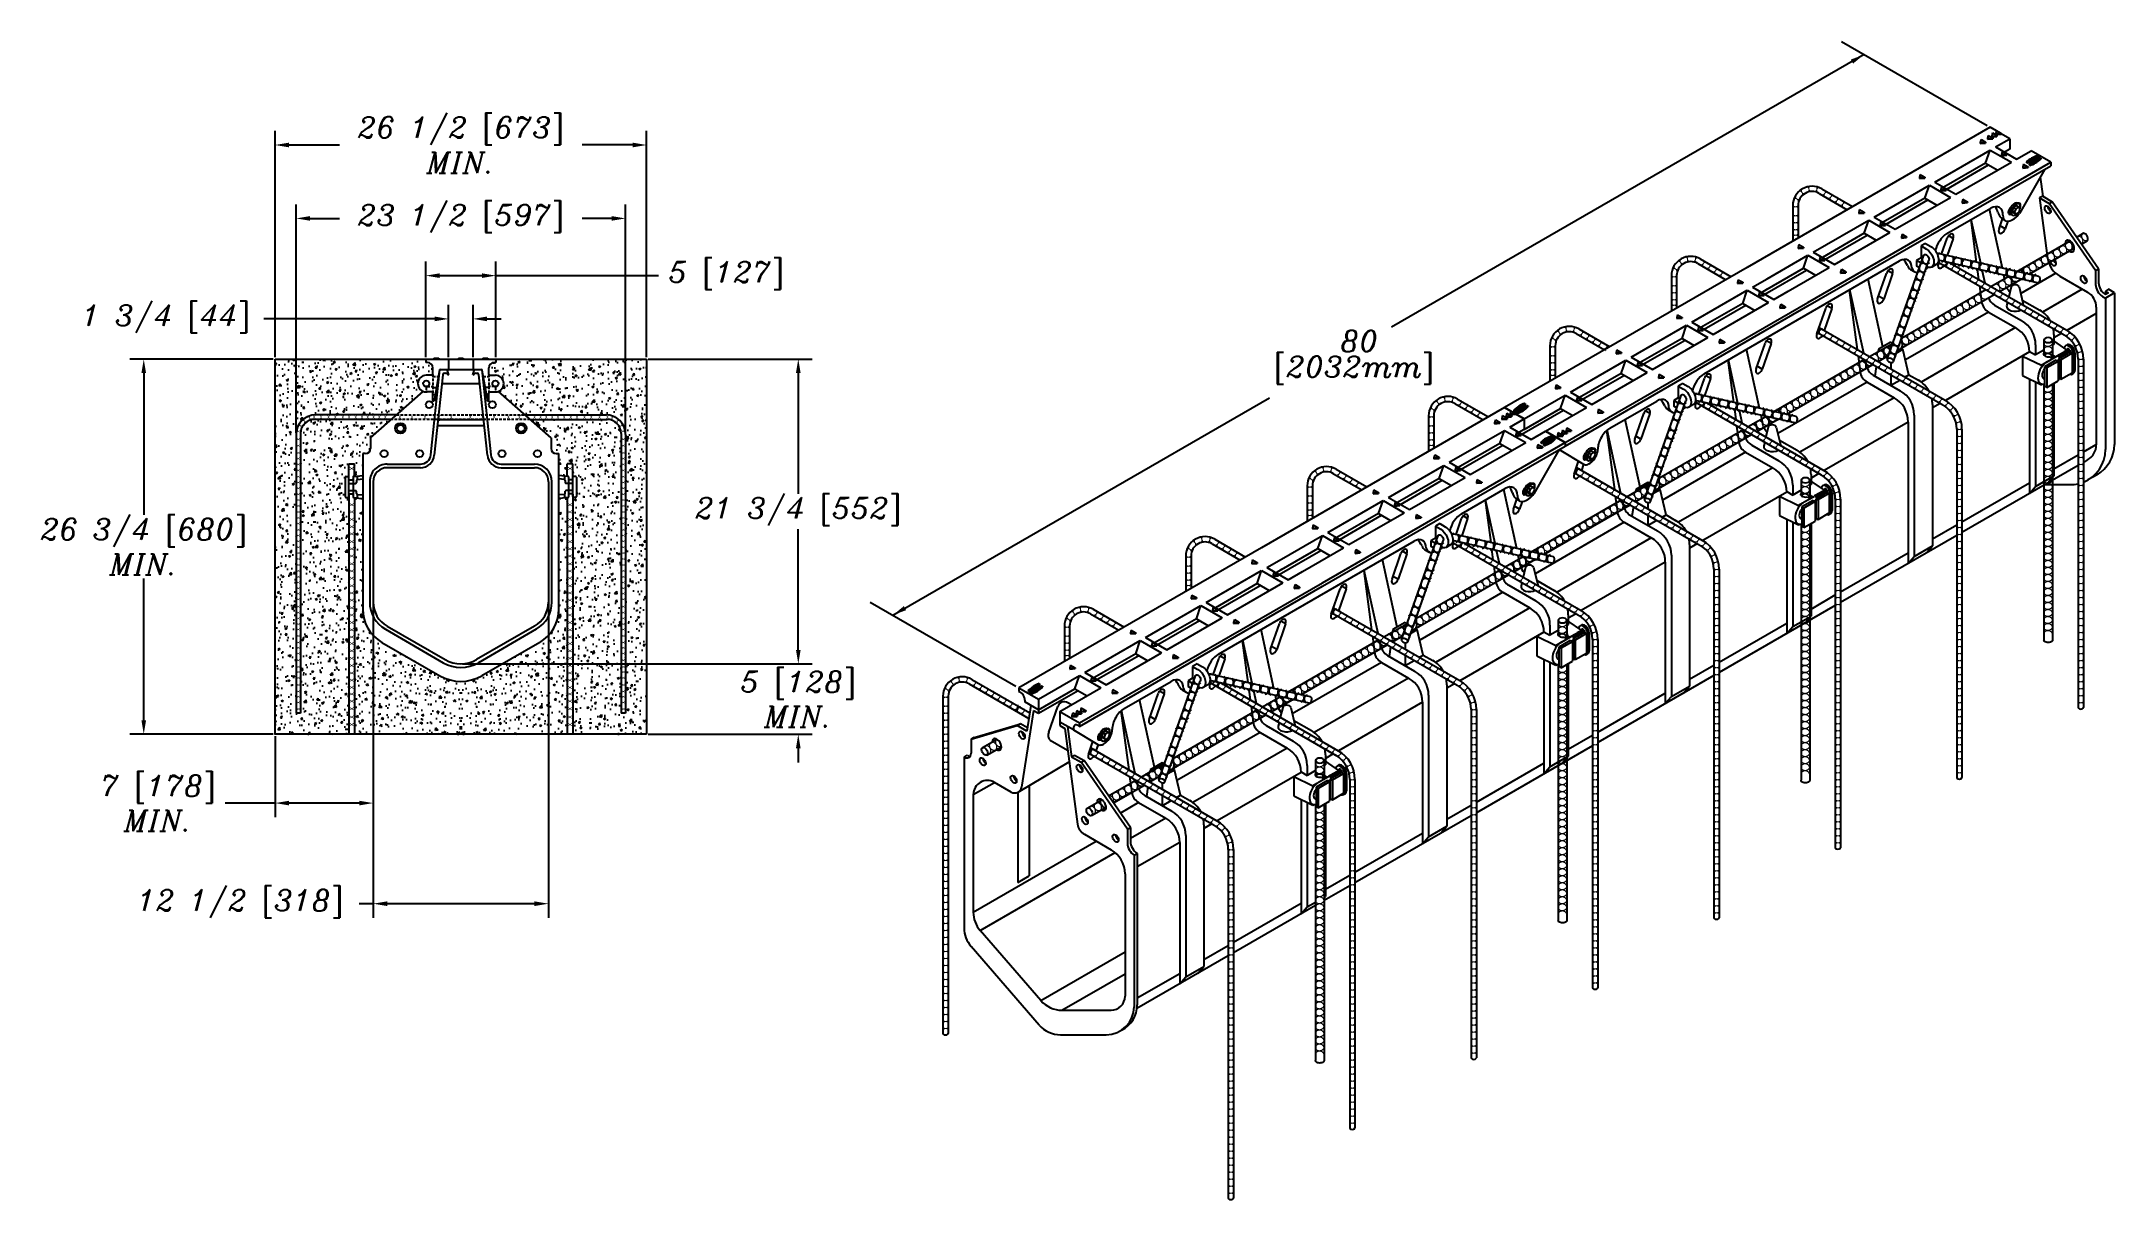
# Model space of a CAD drawing. Extents: x 134 to 282, y 157 to 239.
import ezdxf

# ---------------------------------------------------------------- set-up
doc = ezdxf.new("R2010")
doc.units = 0
doc.header["$LTSCALE"] = 0.75
doc.header["$MEASUREMENT"] = 0
doc.linetypes.add('HIDDEN', pattern=[0.375, 0.25, -0.125])
doc.layers.get('0').update_dxf_attribs({"linetype": 'CONTINUOUS'})
doc.layers.get('DEFPOINTS').update_dxf_attribs({"linetype": 'CONTINUOUS'})
for name, color, linetype in [('DIM', 2, 'CONTINUOUS'), ('MATERIAL', 1, 'CONTINUOUS'), ('OBJECTS', 3, 'CONTINUOUS'), ('TRENCH', 4, 'CONTINUOUS')]:
    doc.layers.add(name, color=color, linetype=linetype)
doc.styles.add('STD', font='ITALICC')
doc.dimstyles.get("Standard").update_dxf_attribs({"dimtxt": 1.5, "dimasz": 1, "dimexe": 1, "dimexo": 0.125, "dimgap": 0.125, "dimtad": 0, "dimtih": 1, "dimtoh": 1, "dimdec": 4, "dimzin": 0, "dimdsep": 46, "dimlunit": 5, "dimtxsty": 'STD', "dimcen": 0.0625, "dimadec": 0, "dimazin": 0, "dimtfac": 1, "dimtdec": 4, "dimtofl": 0, "dimtmove": 0, "dimatfit": 3, "dimfxl": 0, "dimfrac": 2, "dimtolj": 1, "dimtzin": 0, "dimarcsym": 0})
pattern_1 = [(50, (-5.952, -27.517), (1.4345204, -0.1255043), [0.15, -1.65]), (355, (-5.952, -27.517), (-0.277503, 1.504384), [0.12, -1.32]), (100.4514, (-5.8324, -27.5275), (1.157019, 1.378879), [0.12748, -1.402284]), (46.1842, (-5.952, -27.117), (2.134482, -0.331038), [0.225, -2.475]), (96.6356, (-5.774, -27.1446), (1.869325, 1.948236), [0.191221, -2.103426]), (351.1842, (-5.952, -27.117), (1.869324, 1.948237), [0.18, -1.98]), (21, (-5.752, -27.217), (1.193814, -0.805238), [0.15, -1.65]), (326, (-5.752, -27.217), (0.486631, 1.4503), [0.12, -1.32]), (71.4514, (-5.6525, -27.2841), (1.680445, 0.645061), [0.12748, -1.402284]), (37.5, (-5.95197, -27.517), (0.0243197, 0.6657877), [0, -1.304, 0, -1.34, 0, -1.325]), (7.5, (-5.952, -27.517), (0.526139, 0.7888234), [0, -0.764, 0, -1.274, 0, -0.505]), (327.5, (-6.39797, -27.517), (1.0676449, -0.0451097), [0, -0.5, 0, -1.56, 0, -2.07]), (317.5, (-6.598, -27.517), (1.1663723, 0.20021), [0, -0.65, 0, -1.036, 0, -1.47])]

msp = doc.modelspace()

# ---------------------------------------------------------------- texts
at = {"layer": 'OBJECTS', "color": 7, "style": 'STD'}
for s, p in [('80', (226.91254, 217.208292)), ('[2032mm]', (222.145047, 215.384349))]:
    msp.add_text(s, height=1.5, dxfattribs=at).set_placement(p)

# ---------------------------------------------------------------- blocks, each defined once
blk = doc.blocks.new('*D0')
at = {"color": 0, "linetype": 'ByBlock'}
for p, q in [((165.389571, 231.883777), (165.389571, 200.898382)), ((177.889571, 231.883777), (177.889571, 200.898382)), ((165.389571, 201.898382), (164.389571, 201.898382)), ((176.889571, 201.898382), (166.389571, 201.898382))]:
    blk.add_line(p, q, dxfattribs=at)
for points in [[(166.389571, 202.065048), (166.389571, 201.731715), (165.389571, 201.898382)], [(176.889571, 202.065048), (176.889571, 201.731715), (177.889571, 201.898382)]]:
    blk.add_solid(points, dxfattribs=at)
at = {"layer": 'DEFPOINTS', "color": 0, "linetype": 'ByBlock'}
for p in [(165.389571, 232.008777), (177.889571, 232.008777), (165.389571, 201.898382)]:
    blk.add_point(p, dxfattribs=at)
at = {"color": 0, "linetype": 'ByBlock', "insert": (155.907428, 201.898382), "char_height": 1.5, "attachment_point": 5, "style": 'STD'}
blk.add_mtext('\\A1;12 1/2 [318]', dxfattribs=at)
blk = doc.blocks.new('*D1')
at = {"color": 0, "linetype": 'ByBlock'}
for p, q in [((177.544793, 216.675946), (189.24247, 216.675946)), ((188.24247, 215.675946), (188.24247, 207.068804)), ((188.24247, 195.925947), (188.24247, 204.53309)), ((164.294793, 194.925947), (189.24247, 194.925947))]:
    blk.add_line(p, q, dxfattribs=at)
for points in [[(188.075803, 215.675946), (188.409137, 215.675946), (188.24247, 216.675946)], [(188.075803, 195.925947), (188.409137, 195.925947), (188.24247, 194.925947)]]:
    blk.add_solid(points, dxfattribs=at)
at = {"layer": 'DEFPOINTS', "color": 0, "linetype": 'ByBlock'}
for p in [(177.419793, 216.675946), (188.24247, 216.675946), (164.169793, 194.925947)]:
    blk.add_point(p, dxfattribs=at)
at = {"color": 0, "linetype": 'ByBlock', "insert": (188.24247, 205.800947), "char_height": 1.5, "attachment_point": 5, "style": 'STD'}
blk.add_mtext('\\A1;21 3/4 [552]', dxfattribs=at)
blk = doc.blocks.new('*D2')
at = {"color": 0, "linetype": 'ByBlock'}
for p, q in [((149.148149, 218.43579), (149.148149, 225.264679)), ((154.148149, 218.43579), (154.148149, 225.264679)), ((150.148149, 224.264679), (153.148149, 224.264679)), ((154.148149, 224.264679), (165.75063, 224.264679))]:
    blk.add_line(p, q, dxfattribs=at)
for points in [[(150.148149, 224.431346), (150.148149, 224.098012), (149.148149, 224.264679)], [(153.148149, 224.431346), (153.148149, 224.098012), (154.148149, 224.264679)]]:
    blk.add_solid(points, dxfattribs=at)
at = {"layer": 'DEFPOINTS', "color": 0, "linetype": 'ByBlock'}
for p in [(154.148149, 224.264679), (149.148149, 218.31079), (154.148149, 218.31079)]:
    blk.add_point(p, dxfattribs=at)
at = {"color": 0, "linetype": 'ByBlock', "insert": (170.589915, 224.264679), "char_height": 1.5, "attachment_point": 5, "style": 'STD'}
blk.add_mtext('\\A1;5 [127]', dxfattribs=at)
blk = doc.blocks.new('*D3')
at = {"color": 0, "linetype": 'ByBlock'}
for p, q in [((150.773149, 218.43579), (150.773149, 222.177549)), ((152.523149, 218.43579), (152.523149, 222.177549)), ((149.773149, 221.177549), (137.594363, 221.177549)), ((153.523149, 221.177549), (154.523149, 221.177549))]:
    blk.add_line(p, q, dxfattribs=at)
for points in [[(149.773149, 221.344216), (149.773149, 221.010883), (150.773149, 221.177549)], [(153.523149, 221.344216), (153.523149, 221.010883), (152.523149, 221.177549)]]:
    blk.add_solid(points, dxfattribs=at)
at = {"layer": 'DEFPOINTS', "color": 0, "linetype": 'ByBlock'}
for p in [(150.773149, 221.177549), (150.773149, 218.31079), (152.523149, 218.31079)]:
    blk.add_point(p, dxfattribs=at)
at = {"color": 0, "linetype": 'ByBlock', "insert": (130.61222, 221.177549), "char_height": 1.5, "attachment_point": 5, "style": 'STD'}
blk.add_mtext('\\A1;1 3/4 [44]', dxfattribs=at)
blk = doc.blocks.new('*D4')
at = {"color": 0, "linetype": 'ByBlock'}
for p, q in [((139.896772, 213.054315), (139.896772, 229.345943)), ((163.399526, 213.054315), (163.399526, 229.345943)), ((140.896772, 228.345943), (142.987435, 228.345943)), ((162.399526, 228.345943), (160.308863, 228.345943))]:
    blk.add_line(p, q, dxfattribs=at)
for points in [[(140.896772, 228.512609), (140.896772, 228.179276), (139.896772, 228.345943)], [(162.399526, 228.512609), (162.399526, 228.179276), (163.399526, 228.345943)]]:
    blk.add_solid(points, dxfattribs=at)
at = {"layer": 'DEFPOINTS', "color": 0, "linetype": 'ByBlock'}
for p in [(163.399526, 228.345943), (139.896772, 212.929315), (163.399526, 212.929315)]:
    blk.add_point(p, dxfattribs=at)
at = {"color": 0, "linetype": 'ByBlock', "insert": (151.648149, 228.345943), "char_height": 1.5, "attachment_point": 5, "style": 'STD'}
blk.add_mtext('\\A1;23 1/2 [597]', dxfattribs=at)
blk = doc.blocks.new('*D5')
at = {"color": 0, "linetype": 'ByBlock'}
for p, q in [((150.919793, 216.800946), (150.919793, 232.950957)), ((177.419793, 216.800946), (177.419793, 232.950957)), ((151.919793, 231.950957), (155.509079, 231.950957)), ((176.419793, 231.950957), (172.830507, 231.950957))]:
    blk.add_line(p, q, dxfattribs=at)
for points in [[(151.919793, 232.117623), (151.919793, 231.78429), (150.919793, 231.950957)], [(176.419793, 232.117623), (176.419793, 231.78429), (177.419793, 231.950957)]]:
    blk.add_solid(points, dxfattribs=at)
at = {"layer": 'DEFPOINTS', "color": 0, "linetype": 'ByBlock'}
for p in [(177.419793, 231.950957), (150.919793, 216.675946), (177.419793, 216.675946)]:
    blk.add_point(p, dxfattribs=at)
at = {"color": 0, "linetype": 'ByBlock', "insert": (164.169793, 231.950957), "char_height": 1.5, "attachment_point": 5, "style": 'STD'}
blk.add_mtext('\\A1;26 1/2 [673]\\PMIN.', dxfattribs=at)
blk = doc.blocks.new('*D6')
at = {"color": 0, "linetype": 'ByBlock'}
for p, q in [((188.24247, 195.925947), (188.24247, 196.925947)), ((167.263704, 194.925947), (189.24247, 194.925947)), ((177.544793, 189.900946), (189.24247, 189.900946)), ((188.24247, 188.900946), (188.24247, 187.900946))]:
    blk.add_line(p, q, dxfattribs=at)
for points in [[(188.075803, 195.925947), (188.409137, 195.925947), (188.24247, 194.925947)], [(188.075803, 188.900946), (188.409137, 188.900946), (188.24247, 189.900946)]]:
    blk.add_solid(points, dxfattribs=at)
at = {"layer": 'DEFPOINTS', "color": 0, "linetype": 'ByBlock'}
for p in [(167.138704, 194.925947), (177.419793, 189.900946), (188.24247, 189.900946)]:
    blk.add_point(p, dxfattribs=at)
at = {"color": 0, "linetype": 'ByBlock', "insert": (188.24247, 192.413447), "char_height": 1.5, "attachment_point": 5, "style": 'STD'}
blk.add_mtext('\\A1;5 [128]\\PMIN.', dxfattribs=at)
blk = doc.blocks.new('*D7')
at = {"color": 0, "linetype": 'ByBlock'}
for p, q in [((150.794793, 216.675946), (140.552498, 216.675946)), ((141.552498, 215.675946), (141.552498, 205.556303)), ((141.552498, 190.900946), (141.552498, 201.020589)), ((150.794793, 189.900946), (140.552498, 189.900946))]:
    blk.add_line(p, q, dxfattribs=at)
for points in [[(141.385831, 215.675946), (141.719164, 215.675946), (141.552498, 216.675946)], [(141.385831, 190.900946), (141.719164, 190.900946), (141.552498, 189.900946)]]:
    blk.add_solid(points, dxfattribs=at)
at = {"layer": 'DEFPOINTS', "color": 0, "linetype": 'ByBlock'}
for p in [(150.919793, 216.675946), (141.552498, 189.900946), (150.919793, 189.900946)]:
    blk.add_point(p, dxfattribs=at)
at = {"color": 0, "linetype": 'ByBlock', "insert": (141.552498, 203.288446), "char_height": 1.5, "attachment_point": 5, "style": 'STD'}
blk.add_mtext('\\A1;26 3/4 [680]\\PMIN.', dxfattribs=at)
blk = doc.blocks.new('*D8')
at = {"color": 0, "linetype": 'ByBlock'}
for p, q in [((157.919793, 199.216009), (157.919793, 183.994238)), ((150.919793, 189.775946), (150.919793, 183.994238)), ((150.919793, 184.994238), (147.348365, 184.994238)), ((156.919793, 184.994238), (151.919793, 184.994238))]:
    blk.add_line(p, q, dxfattribs=at)
for points in [[(151.919793, 185.160904), (151.919793, 184.827571), (150.919793, 184.994238)], [(156.919793, 185.160904), (156.919793, 184.827571), (157.919793, 184.994238)]]:
    blk.add_solid(points, dxfattribs=at)
at = {"layer": 'DEFPOINTS', "color": 0, "linetype": 'ByBlock'}
for p in [(157.919793, 199.341009), (150.919793, 189.900946), (150.919793, 184.994238)]:
    blk.add_point(p, dxfattribs=at)
at = {"color": 0, "linetype": 'ByBlock', "insert": (142.580507, 184.994238), "char_height": 1.5, "attachment_point": 5, "style": 'STD'}
blk.add_mtext('\\A1;7 [178]\\PMIN.', dxfattribs=at)

# ---------------------------------------------------------------- dimensions: what is measured, and where the dimension line sits
at = {"layer": 'DIM', "color": 7}
dim = msp.add_linear_dim(base=(157.919793, 177.815551), p1=(170.419793, 207.925946), p2=(157.919793, 207.925946), dimstyle='Standard', dxfattribs=at)
dim.commit()
dim.dimension.update_dxf_attribs({"geometry": '*D0', "text_midpoint": (148.43765, 177.815551), "dimtype": 160, "insert": (-7.469778, -24.082831)})
at = {"layer": 'OBJECTS', "color": 7}
dim = msp.add_linear_dim(base=(177.419793, 231.950957), p1=(150.919793, 216.675946), p2=(177.419793, 216.675946), text='<>\\PMIN.', dimstyle='Standard', dxfattribs=at)
dim.commit()
dim.dimension.update_dxf_attribs({"geometry": '*D5', "text_midpoint": (164.169793, 231.950957)})
for base, p1, p2, picture, middle in [((175.92117, 226.711099), (152.418416, 211.294471), (175.92117, 211.294471), '*D4', (164.169793, 226.711099)), ((166.669793, 222.629835), (161.669793, 216.675946), (166.669793, 216.675946), '*D2', (183.111559, 222.629835)), ((163.294793, 219.542705), (165.044793, 216.675946), (163.294793, 216.675946), '*D3', (143.133864, 219.542705))]:
    dim = msp.add_linear_dim(base=base, p1=p1, p2=p2, dimstyle='Standard', dxfattribs=at)
    dim.commit()
    dim.dimension.update_dxf_attribs({"geometry": picture, "text_midpoint": middle, "dimtype": 160, "insert": (12.521644, -1.634844)})
for base, p1, p2, angle, picture, middle in [((141.552498, 189.900946), (150.919793, 216.675946), (150.919793, 189.900946), 270, '*D7', (141.552498, 203.288446)), ((188.24247, 189.900946), (167.138704, 194.925947), (177.419793, 189.900946), 90, '*D6', (188.24247, 192.413447))]:
    dim = msp.add_linear_dim(base=base, p1=p1, p2=p2, angle=angle, text='<>\\PMIN.', dimstyle='Standard', dxfattribs=at)
    dim.commit()
    dim.dimension.update_dxf_attribs({"geometry": picture, "text_midpoint": middle})
dim = msp.add_linear_dim(base=(188.24247, 216.675946), p1=(164.169793, 194.925947), p2=(177.419793, 216.675946), angle=90, dimstyle='Standard', dxfattribs=at)
dim.commit()
dim.dimension.update_dxf_attribs({"geometry": '*D1', "text_midpoint": (188.24247, 205.800947)})
dim = msp.add_linear_dim(base=(150.919793, 184.994238), p1=(157.919793, 199.341009), p2=(150.919793, 189.900946), text='<>\\PMIN.', dimstyle='Standard', dxfattribs=at)
dim.commit()
dim.dimension.update_dxf_attribs({"geometry": '*D8', "text_midpoint": (142.580507, 184.994238), "dimtype": 160})

# ---------------------------------------------------------------- hatches: boundary and pattern name
at = {"layer": 'OBJECTS'}
h = msp.add_hatch(dxfattribs=at)
h.set_pattern_fill('AR-CONC', scale=0.2, style=0)
h.set_pattern_definition(pattern_1)
h.paths.add_polyline_path([(159.588867, 212.694471), (161.484907, 214.372932, -0.8291313931), (161.701043, 215.519696), (162.107293, 215.519696, 0.4142135624), (162.169793, 215.582196), (162.169793, 216.050946, 0.4142135624), (161.794793, 216.425946), (161.669793, 216.425946), (161.669793, 216.675946), (150.919793, 216.675946), (150.919793, 189.900946), (156.185068, 189.900946), (156.185068, 207.029385, 0.1804763239), (156.169794, 206.988446), (156.169794, 206.863446, -0.4142135624), (156.107294, 206.800946), (155.982294, 206.800946, -0.4142135624), (155.919794, 206.863446), (155.919794, 208.238446, -0.4142135624), (155.982294, 208.300946), (156.107294, 208.300946, -0.4142135624), (156.169794, 208.238446), (156.169794, 208.113446, 0.1804763239), (156.185068, 208.072507), (156.185068, 209.195508), (156.585068, 209.195508), (156.585068, 208.31148), (157.169793, 208.373184), (157.169793, 209.925946), (157.357293, 209.925946, 0.4142135624), (157.732293, 210.300946), (157.732293, 211.050946), (159.227385, 212.374471), (153.738416, 212.374471, 0.4142135624), (152.738416, 211.374471), (152.738416, 191.400946), (152.418416, 191.400946), (152.418416, 211.294471, -0.4142135624), (153.818416, 212.694471)])
h = msp.add_hatch(dxfattribs=at)
h.set_pattern_fill('AR-CONC', scale=0.2, style=0)
h.set_pattern_definition(pattern_1)
h.paths.add_polyline_path([(174.52117, 212.694471, -0.4142135624), (175.92117, 211.294471), (175.92117, 191.400946), (175.60117, 191.400946), (175.60117, 211.374471, 0.4142135624), (174.60117, 212.374471), (169.1122, 212.374471), (170.607293, 211.050946), (170.607293, 210.300946, 0.4142135624), (170.982293, 209.925946), (171.169793, 209.925946), (171.169793, 208.373184), (171.754518, 208.31148), (171.754518, 209.195508), (172.154518, 209.195508), (172.154518, 208.072507, 0.1804763239), (172.169793, 208.113446), (172.169793, 208.238446, -0.4142135624), (172.232293, 208.300946), (172.357293, 208.300946, -0.4142135624), (172.419793, 208.238446), (172.419793, 206.863446, -0.4142135624), (172.357293, 206.800946), (172.232293, 206.800946, -0.4142135624), (172.169793, 206.863446), (172.169793, 206.988446, 0.1804763239), (172.154518, 207.029385), (172.154518, 189.900946), (177.419793, 189.900946), (177.419793, 216.675946), (166.669793, 216.675946), (166.669793, 216.425946), (166.544793, 216.425946, 0.4142135624), (166.169793, 216.050946), (166.169793, 215.582196, 0.4142135624), (166.232293, 215.519696), (166.638543, 215.519696, -0.8291319019), (166.854679, 214.372932), (168.750718, 212.694471)])
h = msp.add_hatch(dxfattribs=at)
h.set_pattern_fill('AR-CONC', scale=0.2, style=0)
h.set_pattern_definition([(130, (334.2916, -27.517), (-1.4345204, -0.1255043), [0.15, -1.65]), (185, (334.2916, -27.517), (0.277503, 1.504384), [0.12, -1.32]), (79.5486, (334.172, -27.5275), (-1.157019, 1.378879), [0.12748, -1.402284]), (133.8158, (334.2916, -27.117), (-2.134482, -0.331038), [0.225, -2.475]), (83.3644, (334.1137, -27.1446), (-1.869325, 1.948236), [0.191221, -2.103426]), (188.8158, (334.2916, -27.117), (-1.869324, 1.948237), [0.18, -1.98]), (159, (334.0916, -27.217), (-1.193814, -0.805238), [0.15, -1.65]), (214, (334.0916, -27.217), (-0.486631, 1.4503), [0.12, -1.32]), (108.5486, (333.9921, -27.2841), (-1.680445, 0.645061), [0.12748, -1.402284]), (142.5, (334.29156, -27.517), (-0.0243197, 0.6657877), [0, -1.304, 0, -1.34, 0, -1.325]), (172.5, (334.29156, -27.517), (-0.526139, 0.7888234), [0, -0.764, 0, -1.274, 0, -0.505]), (212.5, (334.73755, -27.517), (-1.0676449, -0.0451097), [0, -0.5, 0, -1.56, 0, -2.07]), (222.5, (334.9376, -27.517), (-1.1663723, 0.20021), [0, -0.65, 0, -1.036, 0, -1.47])])
h.paths.add_polyline_path([(156.585068, 192.61617), (156.642234, 192.621171), (156.585068, 192.689298), (156.585068, 196.213396), (156.642234, 196.218398), (156.585068, 196.286525), (156.585068, 206.790412), (156.904794, 206.756673), (157.169794, 206.728709), (157.169794, 198.842636, 0.2681077204), (158.544794, 196.459439), (162.669794, 194.077871, 0.1316524116), (164.169793, 193.675948), (164.169793, 189.900946), (156.585068, 189.900946)])
h = msp.add_hatch(dxfattribs=at)
h.set_pattern_fill('AR-CONC', scale=0.2, style=0)
h.set_pattern_definition(pattern_1)
h.paths.add_polyline_path([(171.754518, 192.61617), (171.697353, 192.621171), (171.754518, 192.689298), (171.754518, 196.213396), (171.697353, 196.218398), (171.754518, 196.286525), (171.754518, 206.790412), (171.434793, 206.756673), (171.169793, 206.728709), (171.169793, 198.842636, -0.2681077204), (169.794792, 196.459439), (165.669792, 194.077871, -0.1316524116), (164.169793, 193.675948), (164.169793, 189.900946), (171.754518, 189.900946)])

# ---------------------------------------------------------------- linework, layer by layer
at = {"color": 7}
for p, q in [((277.807024, 217.727177), (277.70743, 217.669388)), ((277.093438, 217.314995), (276.50429, 216.973143)), ((277.095057, 217.314061), (276.505908, 216.972209)), ((152.908872, 212.004317), (152.908872, 212.004317)), ((175.430714, 212.004317), (175.430714, 212.004317)), ((259.77293, 207.314995), (259.183782, 206.973143)), ((259.774549, 207.314061), (259.1854, 206.972209)), ((260.486516, 207.727177), (260.386921, 207.669388)), ((152.681837, 202.089567), (152.681837, 202.089567)), ((175.657749, 202.089567), (175.657749, 202.089567)), ((243.162312, 198.434682), (243.166008, 197.727177)), ((242.452422, 197.314995), (241.863274, 196.973143)), ((242.454041, 197.314061), (242.022761, 197.063812)), ((243.166008, 197.727177), (243.066413, 197.669388)), ((152.464197, 196.248283), (152.464197, 196.248283)), ((156.030343, 196.030681), (156.030343, 196.030681)), ((156.156837, 195.929764), (156.156837, 195.929764)), ((156.642234, 196.218397), (156.585068, 196.286525)), ((156.642234, 196.218398), (156.585068, 196.213396)), ((156.671553, 196.395233), (156.671553, 196.395233)), ((171.668034, 196.395233), (171.668034, 196.395233)), ((171.697353, 196.218397), (171.754518, 196.286525)), ((171.697353, 196.218398), (171.754518, 196.213396)), ((172.182749, 195.929764), (172.182749, 195.929764)), ((172.309244, 196.030681), (172.309244, 196.030681)), ((175.875389, 196.248283), (175.875389, 196.248283)), ((152.464197, 194.513445), (152.464197, 194.513445)), ((175.875389, 194.513445), (175.875389, 194.513445)), ((152.464197, 192.754172), (152.464197, 192.754172)), ((156.030343, 192.433455), (156.030343, 192.433455)), ((156.156837, 192.332538), (156.156837, 192.332538)), ((156.642234, 192.621171), (156.585068, 192.689298)), ((156.642234, 192.621171), (156.585068, 192.61617)), ((156.671553, 192.798007), (156.671553, 192.798007)), ((171.668034, 192.798007), (171.668034, 192.798007)), ((171.697353, 192.621171), (171.754518, 192.689298)), ((171.697353, 192.621171), (171.754518, 192.61617)), ((172.182749, 192.332538), (172.182749, 192.332538)), ((172.309244, 192.433455), (172.309244, 192.433455)), ((175.875389, 192.754172), (175.875389, 192.754172)), ((225.131914, 187.314995), (224.542766, 186.973143)), ((225.133533, 187.314061), (224.544384, 186.972209)), ((225.8455, 187.727177), (225.745905, 187.669388))]:
    msp.add_line(p, q, dxfattribs=at)
at = {"color": 7, "linetype": 'Continuous'}
for p, q in [((162.499376, 211.925946), (165.84021, 211.925946)), ((162.543258, 212.34349), (162.662602, 212.330946)), ((165.676986, 212.330946), (162.662602, 212.330946)), ((165.796328, 212.34349), (165.676984, 212.330946)), ((165.79633, 212.34349), (165.676986, 212.330946)), ((158.544794, 196.459439), (162.669794, 194.077871)), ((169.794792, 196.459439), (165.669792, 194.077871))]:
    msp.add_line(p, q, dxfattribs=at)
for centre, radius, start, end in [((159.919793, 198.84101), 2.75, 180, 240.000019), ((168.419793, 198.84101), 2.75, 299.999981, 0), ((164.169793, 196.675948), 3, 240.000019, 299.999981)]:
    msp.add_arc(centre, radius, start, end, dxfattribs=at)
at = {"layer": 'DEFPOINTS', "color": 7, "linetype": 'ByBlock'}
for p in [(153.735281, 212.694471), (174.604305, 212.694471), (152.367325, 195.846918), (175.972262, 195.846918), (152.367325, 194.11208), (175.972262, 194.11208), (152.367325, 192.352808), (175.972262, 192.352808)]:
    msp.add_point(p, dxfattribs=at)
at = {"layer": 'DIM', "color": 7}
for p, q in [((150.919793, 189.900946), (150.919793, 216.675946)), ((150.919793, 216.675946), (177.419793, 216.675946)), ((161.669793, 216.675946), (161.669793, 216.425946)), ((161.794793, 216.425946), (161.669793, 216.425946)), ((162.169793, 215.582196), (162.169793, 216.050946)), ((162.243016, 216.738446), (162.59657, 216.738446)), ((162.243016, 216.738446), (162.243016, 216.675946)), ((162.59657, 216.738446), (162.59657, 216.675946)), ((162.668416, 215.925946), (165.67117, 215.925946)), ((162.722237, 215.925946), (165.617349, 215.925946)), ((162.780966, 215.925946), (163.202317, 215.925946)), ((163.303093, 215.549846), (163.202317, 215.925946)), ((163.202317, 215.925946), (165.137269, 215.925946)), ((163.294793, 216.675946), (163.294793, 215.925946)), ((163.993016, 216.738446), (164.34657, 216.738446)), ((163.993016, 216.738446), (163.993016, 216.675946)), ((164.34657, 216.738446), (164.34657, 216.675946)), ((165.036494, 215.549846), (165.13727, 215.925946)), ((165.044793, 216.675946), (165.044793, 215.925946)), ((165.137269, 215.925946), (165.558619, 215.925946)), ((165.743016, 216.738446), (166.09657, 216.738446)), ((165.743016, 216.738446), (165.743016, 216.675946)), ((166.09657, 216.738446), (166.09657, 216.675946)), ((166.169793, 215.582196), (166.169793, 216.050946)), ((166.544793, 216.425946), (166.669793, 216.425946)), ((166.669793, 216.675946), (166.669793, 216.425946)), ((177.419793, 216.675946), (177.419793, 189.900946)), ((162.107293, 215.519696), (161.701043, 215.519696)), ((162.660686, 215.874299), (162.273057, 213.675946)), ((162.814689, 214.925946), (165.524897, 214.925946)), ((163.005923, 215.67457), (163.078287, 215.67457)), ((163.18654, 215.61207), (163.18654, 215.61207)), ((165.153047, 215.61207), (165.153047, 215.61207)), ((165.2613, 215.67457), (165.333663, 215.67457)), ((165.6789, 215.874299), (166.066529, 213.675946)), ((166.232293, 215.519696), (166.638543, 215.519696)), ((157.732293, 211.050946), (161.484907, 214.372932)), ((162.107293, 214.332196), (161.701043, 214.332196)), ((162.169793, 213.675946), (162.169793, 214.269696)), ((162.273057, 213.675946), (162.169793, 213.675946)), ((166.169793, 213.675946), (166.066529, 213.675946)), ((166.169793, 213.675946), (166.169793, 214.269696)), ((166.232293, 214.332196), (166.638543, 214.332196)), ((170.607293, 211.050946), (166.854679, 214.372932)), ((157.732293, 211.050946), (157.732293, 210.300946)), ((170.607293, 211.050946), (170.607293, 210.300946)), ((157.169793, 209.925946), (157.169793, 198.839929)), ((157.357293, 209.925946), (157.169793, 209.925946)), ((170.982293, 209.925946), (171.169793, 209.925946)), ((171.169793, 198.839929), (171.169793, 209.925946)), ((155.919794, 208.238446), (155.919794, 206.863446)), ((155.982294, 208.300946), (156.107294, 208.300946)), ((156.169794, 206.863446), (156.169794, 208.238446)), ((156.169794, 207.800946), (156.669794, 207.800946)), ((156.169794, 207.300946), (156.669794, 207.300946)), ((156.232294, 208.050946), (156.419794, 208.050946)), ((156.232294, 207.050946), (156.419794, 207.050946)), ((156.482294, 208.244384), (156.482294, 206.857508)), ((156.538575, 208.306574), (157.169794, 208.373184)), ((156.732294, 208.018138), (156.732294, 207.863446)), ((156.732294, 207.083755), (156.732294, 207.238446)), ((156.764794, 208.330446), (156.764794, 208.072967)), ((156.764794, 207.028925), (156.764794, 206.771446)), ((156.788575, 208.080327), (157.169794, 208.121153)), ((171.801012, 208.306574), (171.169793, 208.373184)), ((171.551012, 208.080327), (171.169793, 208.121153)), ((171.574793, 208.330446), (171.574793, 208.072967)), ((171.574793, 207.028925), (171.574793, 206.771446)), ((171.607293, 208.018138), (171.607293, 207.863446)), ((171.607293, 207.083755), (171.607293, 207.238446)), ((172.169793, 207.800946), (171.669793, 207.800946)), ((172.169793, 207.300946), (171.669793, 207.300946)), ((171.857293, 208.244384), (171.857293, 206.857508)), ((172.107293, 208.050946), (171.919793, 208.050946)), ((172.107293, 207.050946), (171.919793, 207.050946)), ((172.169793, 206.863446), (172.169793, 208.238446)), ((172.357293, 208.300946), (172.232293, 208.300946)), ((172.419793, 208.238446), (172.419793, 206.863446)), ((155.982294, 206.800946), (156.107294, 206.800946)), ((156.538575, 206.795318), (156.904794, 206.756673)), ((156.788575, 207.021565), (157.169794, 206.980739)), ((156.904794, 206.756673), (157.169794, 206.728709)), ((171.551012, 207.021565), (171.169793, 206.980739)), ((171.434793, 206.756673), (171.169793, 206.728709)), ((171.801012, 206.795318), (171.434793, 206.756673)), ((172.357293, 206.800946), (172.232293, 206.800946)), ((152.738416, 191.400946), (152.418416, 191.400946)), ((175.92117, 191.400946), (175.60117, 191.400946)), ((177.419793, 189.900946), (150.919793, 189.900946))]:
    msp.add_line(p, q, dxfattribs=at)
at = {"layer": 'DIM', "color": 7, "linetype": 'HIDDEN'}
for p, q in [((161.701043, 214.644696), (161.701043, 214.394696)), ((161.763543, 214.707196), (162.107293, 214.707196)), ((162.169793, 215.582196), (162.169793, 214.269696)), ((162.169793, 215.425946), (162.58163, 215.425946)), ((162.169793, 214.644696), (162.443874, 214.644696)), ((165.757957, 215.425946), (166.169793, 215.425946)), ((166.169793, 214.644696), (165.895712, 214.644696)), ((166.169793, 215.582196), (166.169793, 214.269696)), ((166.576043, 214.707196), (166.232293, 214.707196)), ((166.638543, 214.644696), (166.638543, 214.394696)), ((162.169793, 214.144696), (162.355711, 214.144696)), ((166.169793, 214.144696), (165.983876, 214.144696))]:
    msp.add_line(p, q, dxfattribs=at)
at = {"layer": 'DIM', "color": 7}
for centre, radius in [((161.701043, 214.925946), 0.21875), ((166.638543, 214.925946), 0.21875), ((161.919793, 213.425946), 0.25), ((166.419793, 213.425946), 0.25), ((159.857293, 211.738446), 0.375), ((168.482293, 211.738446), 0.375), ((158.701043, 209.925946), 0.25), ((161.232293, 209.925946), 0.25), ((167.107293, 209.925946), 0.25), ((169.638543, 209.925946), 0.25)]:
    msp.add_circle(centre, radius, dxfattribs=at)
for centre, radius, start, end in [((161.794793, 216.050946), 0.375, 0, 90), ((162.722237, 215.863446), 0.0625, 90, 170), ((165.617349, 215.863446), 0.0625, 10, 90), ((166.544793, 216.050946), 0.375, 90, 180), ((161.701043, 214.925946), 0.59375, 90, 270), ((162.107293, 215.582196), 0.0625, 270, 0), ((163.005923, 215.54957), 0.125, 90, 173.999998), ((163.078287, 215.54957), 0.125, 30, 90), ((163.294794, 215.67457), 0.125, 210, 273.807013), ((165.044794, 215.67457), 0.125, 266.192987, 330), ((165.2613, 215.54957), 0.125, 90, 150), ((165.333663, 215.54957), 0.125, 6.000002, 90), ((166.232293, 215.582196), 0.0625, 180, 270), ((166.638543, 214.925946), 0.59375, 270, 90), ((162.107293, 214.269696), 0.0625, 0, 90), ((166.232293, 214.269696), 0.0625, 90, 180), ((157.357293, 210.300946), 0.375, 270, 0), ((170.982293, 210.300946), 0.375, 180, 270), ((167.055926, 209.925947), 0.75, 186.000002, 269.999979), ((155.982294, 208.238446), 0.0625, 90, 180), ((156.107294, 208.238446), 0.0625, 0, 90), ((156.232294, 208.113446), 0.0625, 180, 270), ((156.232294, 206.988446), 0.0625, 90, 180), ((156.419794, 208.113446), 0.0625, 270, 0), ((156.419794, 206.988446), 0.0625, 0, 90), ((156.544794, 208.244384), 0.0625, 95.710593, 180), ((156.669794, 207.863446), 0.0625, 270, 0), ((156.669794, 207.238446), 0.0625, 0, 90), ((156.794794, 208.018138), 0.0625, 95.710593, 180), ((156.794794, 207.083755), 0.0625, 180, 264.289407), ((171.544793, 208.018138), 0.0625, 0, 84.289407), ((171.544793, 207.083755), 0.0625, 275.710593, 0), ((171.669793, 207.863446), 0.0625, 180, 270), ((171.669793, 207.238446), 0.0625, 90, 180), ((171.794793, 208.244384), 0.0625, 0, 84.289407), ((171.919793, 208.113446), 0.0625, 180, 270), ((171.919793, 206.988446), 0.0625, 90, 180), ((172.107293, 208.113446), 0.0625, 270, 0), ((172.107293, 206.988446), 0.0625, 0, 90), ((172.232293, 208.238446), 0.0625, 90, 180), ((172.357293, 208.238446), 0.0625, 0, 90), ((155.982294, 206.863446), 0.0625, 180, 270), ((156.107294, 206.863446), 0.0625, 270, 0), ((156.544794, 206.857508), 0.0625, 180, 264.289407), ((171.794793, 206.857508), 0.0625, 275.710593, 0), ((172.232293, 206.863446), 0.0625, 180, 270), ((172.357293, 206.863446), 0.0625, 270, 0)]:
    msp.add_arc(centre, radius, start, end, dxfattribs=at)
at = {"layer": 'DIM', "color": 7, "linetype": 'HIDDEN'}
for centre, start, end in [((161.763543, 214.644696), 90, 180), ((162.107293, 214.769696), 270, 0), ((166.232293, 214.769696), 180, 270), ((166.576043, 214.644696), 0, 90), ((161.763543, 214.394696), 180, 270), ((166.576043, 214.394696), 270, 0)]:
    msp.add_arc(centre, 0.0625, start, end, dxfattribs=at)
at = {"layer": 'MATERIAL', "color": 7}
for p, q in [((261.058782, 228.496911), (263.072288, 227.334412)), ((261.246282, 228.82167), (263.447288, 227.550919)), ((259.183782, 227.630885), (259.183782, 225.089382)), ((259.558782, 227.630885), (259.558782, 225.305889)), ((252.398528, 223.496911), (254.412034, 222.334412)), ((252.586028, 223.82167), (254.787034, 222.550919)), ((269.598932, 223.566253), (278.535379, 218.406793)), ((270.383213, 223.546461), (278.722879, 218.731552)), ((250.523528, 222.630885), (250.523528, 220.089382)), ((250.898528, 222.630885), (250.898528, 220.305889)), ((261.063671, 218.927101), (270.062625, 213.731552)), ((241.863274, 217.630885), (241.863274, 215.089382)), ((242.238274, 217.630885), (242.238274, 215.305889)), ((243.738274, 218.496911), (245.75178, 217.334412)), ((243.925774, 218.82167), (246.12678, 217.550919)), ((260.938678, 218.566253), (269.875125, 213.406793)), ((279.535379, 216.674742), (279.535379, 191.812315)), ((279.910379, 216.674742), (279.910379, 191.812315)), ((235.07802, 213.496911), (237.091526, 212.334412)), ((235.26552, 213.82167), (237.466526, 212.550919)), ((252.278424, 213.566253), (261.214871, 208.406793)), ((253.062705, 213.546461), (261.402371, 208.731552)), ((233.20302, 212.630885), (233.20302, 210.089382)), ((233.57802, 212.630885), (233.57802, 210.305889)), ((270.875125, 211.674742), (270.875125, 186.812315)), ((271.250125, 211.674742), (271.250125, 186.812315)), ((226.605266, 208.82167), (228.806272, 207.550919)), ((243.61817, 208.566253), (252.554617, 203.406793)), ((243.743163, 208.927101), (252.742117, 203.731552)), ((224.542766, 207.630885), (224.542766, 205.089382)), ((224.917766, 207.630885), (224.917766, 205.305889)), ((226.417766, 208.496911), (228.431272, 207.334412)), ((262.214871, 206.674742), (262.214871, 181.812315)), ((262.589871, 206.674742), (262.589871, 181.812315)), ((215.882512, 202.630885), (215.882512, 200.089382)), ((216.257512, 202.630885), (216.257512, 200.305889)), ((217.757512, 203.496911), (219.771018, 202.334412)), ((217.945012, 203.82167), (220.146018, 202.550919)), ((234.957916, 203.566253), (243.894363, 198.406793)), ((235.742197, 203.546461), (244.081863, 198.731552)), ((253.554617, 201.674742), (253.554617, 176.812315)), ((253.929617, 201.674742), (253.929617, 176.812315)), ((209.097258, 198.496911), (211.110763, 197.334412)), ((209.284758, 198.82167), (211.485763, 197.550919)), ((226.297662, 198.566253), (235.234109, 193.406793)), ((226.422655, 198.927101), (235.421609, 193.731552)), ((207.222258, 197.630885), (207.222258, 195.089382)), ((207.597258, 197.630885), (207.597258, 195.305889)), ((244.894363, 196.674742), (244.894363, 171.812315)), ((245.269363, 196.674742), (245.269363, 171.812315)), ((200.624503, 193.82167), (204.757628, 191.43541)), ((198.562003, 192.630885), (198.562003, 168.562315)), ((198.937003, 192.630885), (198.937003, 168.562315)), ((200.437003, 193.496911), (204.695287, 191.038389)), ((217.637407, 193.566253), (226.573855, 188.406793)), ((218.421689, 193.546461), (226.761355, 188.731552)), ((236.234109, 191.674742), (236.234109, 166.812315)), ((236.609109, 191.674742), (236.609109, 166.812315)), ((208.977153, 188.566253), (217.9136, 183.406793)), ((209.102146, 188.927101), (218.1011, 183.731552)), ((227.573855, 186.674742), (227.573855, 161.812315)), ((227.948855, 186.674742), (227.948855, 161.812315)), ((218.9136, 181.674742), (218.9136, 156.812315)), ((219.2886, 181.674742), (219.2886, 156.812315))]:
    msp.add_line(p, q, dxfattribs=at)
for centre, radius, start, end in [((260.558782, 227.630885), 1.375, 60, 180), ((260.558782, 227.630885), 1, 60, 180), ((251.898528, 222.630885), 1.375, 60, 180), ((251.898528, 222.630885), 1, 60, 180), ((243.238274, 217.630885), 1.375, 60, 180), ((260.89292, 218.858389), 0.227263, 288.55571, 31.190866), ((243.238274, 217.630885), 1, 60, 180), ((261.28681, 218.56818), 0.252315, 86.195613, 205.224008), ((277.535379, 216.674742), 2, 0, 60), ((277.535379, 216.674742), 2.375, 0, 60), ((234.57802, 212.630885), 1.375, 60, 180), ((234.57802, 212.630885), 1, 60, 180), ((268.875125, 211.674742), 2, 0, 60), ((268.875125, 211.674742), 2.375, 0, 60), ((225.917766, 207.630885), 1.375, 60, 180), ((225.917766, 207.630885), 1, 60, 180), ((243.572412, 208.858389), 0.227263, 288.55571, 31.190866), ((243.966302, 208.56818), 0.252315, 86.195613, 205.224008), ((260.214871, 206.674742), 2.375, 0, 60), ((260.214871, 206.674742), 2, 0, 60), ((217.257512, 202.630885), 1.375, 60, 180), ((217.257512, 202.630885), 1, 60, 180), ((251.554617, 201.674742), 2, 0, 60), ((251.554617, 201.674742), 2.375, 0, 60), ((208.597258, 197.630885), 1.375, 60, 180), ((208.597258, 197.630885), 1, 60, 180), ((226.251904, 198.858389), 0.227263, 288.55571, 31.190866), ((226.645794, 198.56818), 0.252315, 86.195613, 205.224008), ((242.894363, 196.674742), 2, 0, 60), ((242.894363, 196.674742), 2.375, 0, 60), ((199.937003, 192.630885), 1.375, 60, 180), ((234.234109, 191.674742), 2.375, 0, 60), ((199.937003, 192.630885), 1, 60, 180), ((234.234109, 191.674742), 2, 0, 60), ((208.931396, 188.858389), 0.227263, 288.55571, 31.190866), ((209.325286, 188.56818), 0.252315, 86.195613, 205.224008), ((225.573855, 186.674742), 2, 0, 60), ((225.573855, 186.674742), 2.375, 0, 60), ((216.9136, 181.674742), 2, 0, 60), ((216.9136, 181.674742), 2.375, 0, 60)]:
    msp.add_arc(centre, radius, start, end, dxfattribs=at)
for centre in [(279.722879, 191.812315), (271.062625, 186.812315), (262.402371, 181.812315), (253.742117, 176.812315), (245.081863, 171.812315), (198.749503, 168.562315), (236.421609, 166.812315), (227.761355, 161.812315), (219.1011, 156.812315)]:
    msp.add_ellipse(centre, major_axis=(-0.187719, 0), ratio=0.57735, start_param=0, end_param=3.1415926536, dxfattribs=at)
at = {"layer": 'OBJECTS', "color": 7}
for p, q in [((262.647883, 239.339382), (273.040188, 233.339382)), ((273.256695, 233.214382), (255.936186, 223.214382)), ((272.609305, 232.340612), (272.555178, 232.121862)), ((272.609305, 232.340612), (272.934064, 232.153112)), ((273.12668, 232.639319), (273.072554, 232.420569)), ((273.072554, 232.420569), (273.45144, 232.451819)), ((273.072554, 232.420569), (273.072554, 232.358069)), ((273.072554, 232.358069), (273.45144, 232.389319)), ((273.12668, 232.639319), (273.45144, 232.451819)), ((273.713855, 232.95044), (273.256695, 233.214382)), ((273.424293, 232.811145), (273.370166, 232.592395)), ((273.370166, 232.592395), (273.749052, 232.623645)), ((273.370166, 232.592395), (273.370166, 232.529895)), ((273.370166, 232.529895), (273.749052, 232.561145)), ((273.424293, 232.811145), (273.749052, 232.623645)), ((273.45144, 232.451819), (273.45144, 232.389319)), ((273.635581, 231.808132), (274.663986, 232.401882)), ((273.721905, 232.982972), (273.667778, 232.764222)), ((273.667778, 232.764222), (274.046664, 232.795472)), ((273.667778, 232.764222), (273.667778, 232.701722)), ((273.667778, 232.701722), (274.046664, 232.732972)), ((273.721905, 232.982972), (274.046664, 232.795472)), ((273.749052, 232.623645), (273.749052, 232.561145)), ((274.046664, 232.795472), (274.046664, 232.732972)), ((274.663986, 232.401882), (274.046664, 232.758293)), ((274.663986, 232.401882), (274.663986, 231.651882)), ((260.266313, 220.714382), (277.586822, 230.714382)), ((269.305454, 229.308132), (273.256695, 231.589382)), ((270.820998, 228.433132), (274.772239, 230.714382)), ((272.555178, 232.121862), (272.934064, 232.153112)), ((272.555178, 232.121862), (272.555178, 232.059362)), ((272.555178, 232.059362), (272.934064, 232.090612)), ((272.931935, 230.651882), (273.256695, 231.589382)), ((272.934064, 232.153112), (272.934064, 232.090612)), ((273.256695, 231.589382), (274.772239, 230.714382)), ((273.635581, 231.808132), (275.151125, 230.933132)), ((274.124849, 231.465612), (274.070723, 231.246862)), ((274.070723, 231.246862), (274.449609, 231.278112)), ((274.070723, 231.246862), (274.070723, 231.184362)), ((274.070723, 231.184362), (274.449609, 231.215612)), ((274.124849, 231.465612), (274.449609, 231.278112)), ((274.663986, 231.651882), (274.2851, 231.433132)), ((274.449609, 231.278112), (274.449609, 231.215612)), ((275.151125, 230.933132), (276.17953, 231.526882)), ((275.848663, 230.734355), (276.64082, 231.191708)), ((275.848663, 230.734355), (275.848663, 230.671855)), ((275.848663, 230.671855), (275.892671, 230.697264)), ((275.892671, 230.735329), (276.141515, 230.878999)), ((275.892671, 230.735329), (275.892671, 230.672829)), ((275.892671, 230.735329), (275.913572, 230.723262)), ((275.913572, 230.723262), (276.109117, 230.83616)), ((275.913572, 230.660762), (276.090598, 230.762968)), ((275.913572, 230.723262), (275.913572, 230.660762)), ((276.109117, 230.83616), (276.040212, 230.563832)), ((276.040212, 230.563832), (276.311745, 230.720602)), ((276.141515, 230.878999), (276.07261, 230.60667)), ((276.07261, 230.60667), (276.301295, 230.738702)), ((276.07998, 230.553847), (276.872137, 231.011199)), ((276.141515, 230.791319), (276.09859, 230.62167)), ((276.141515, 230.840934), (276.20859, 230.87966)), ((276.141515, 230.878999), (276.141515, 230.791319)), ((277.586822, 230.714382), (276.17953, 231.526882)), ((276.20859, 230.920449), (276.223931, 230.934643)), ((276.331789, 230.787292), (276.20859, 230.920449)), ((276.20859, 230.920449), (276.20859, 230.853082)), ((276.331789, 230.719925), (276.20859, 230.853082)), ((276.345796, 230.802927), (276.223931, 230.934643)), ((276.251748, 230.904577), (276.311877, 230.939292)), ((276.311745, 230.720602), (276.301295, 230.738702)), ((276.311745, 230.720602), (276.311745, 230.687657)), ((276.311877, 230.983728), (276.327218, 230.997922)), ((276.431056, 230.854915), (276.311877, 230.983728)), ((276.311877, 230.983728), (276.311877, 230.916361)), ((276.413456, 230.806572), (276.311877, 230.916361)), ((276.450417, 230.864765), (276.327218, 230.997922)), ((276.331789, 230.787292), (276.331789, 230.719925)), ((276.357234, 230.965479), (276.367678, 230.971509)), ((276.367678, 231.021281), (276.414669, 231.048412)), ((276.540913, 230.852912), (276.367678, 231.021281)), ((276.367678, 231.021281), (276.367678, 230.954192)), ((276.402067, 231.017003), (276.425119, 231.030311)), ((276.454959, 230.965597), (276.402067, 231.017003)), ((276.514823, 230.804904), (276.425302, 230.89191)), ((276.426138, 231.03094), (276.426138, 230.993608)), ((276.450417, 230.829425), (276.450417, 230.767719)), ((276.475799, 230.977629), (276.454959, 230.965597)), ((276.483619, 230.958247), (276.666034, 230.925151)), ((276.55548, 230.8679), (276.484551, 230.936837)), ((276.484551, 230.936837), (276.662303, 230.904586)), ((276.496785, 231.046049), (276.532091, 231.066433)), ((276.517282, 231.014025), (276.517282, 230.952139)), ((276.717726, 230.954995), (276.532091, 231.107222)), ((276.532091, 231.107222), (276.791224, 231.038355)), ((276.532091, 231.107222), (276.532091, 231.039855)), ((276.693093, 230.907828), (276.532091, 231.039855)), ((276.55548, 230.8679), (276.540913, 230.852912)), ((276.540913, 230.852912), (276.540913, 230.819967)), ((276.547352, 230.875799), (276.616034, 230.863338)), ((276.55548, 230.8679), (276.55548, 230.828377)), ((276.580471, 231.094365), (276.634898, 231.125788)), ((276.730979, 230.971156), (276.619872, 231.062268)), ((276.619872, 231.062268), (276.834397, 231.005255)), ((276.648184, 231.183232), (276.634898, 231.167098)), ((276.791224, 231.038355), (276.634898, 231.167098)), ((276.634898, 231.167098), (276.634898, 231.103505)), ((276.677484, 231.068582), (276.634898, 231.103505)), ((276.64082, 231.191708), (276.64082, 231.17429)), ((276.851971, 231.015402), (276.648184, 231.183232)), ((276.662303, 230.904586), (276.666034, 230.925151)), ((276.662303, 230.904586), (276.662303, 230.890051)), ((276.666034, 230.925151), (276.666034, 230.892205)), ((276.717726, 230.954995), (276.730979, 230.971156)), ((276.717726, 230.954995), (276.717726, 230.92205)), ((276.729625, 230.969506), (276.777763, 230.956712)), ((276.730979, 230.971156), (276.730979, 230.929701)), ((276.834397, 231.005255), (276.851971, 231.015402)), ((276.834397, 231.005255), (276.834397, 230.98941)), ((276.851971, 231.015402), (276.851971, 230.999556)), ((276.872137, 231.011199), (276.872137, 230.948699)), ((277.586822, 230.714382), (277.586822, 230.464382)), ((260.266313, 220.464382), (277.586822, 230.464382)), ((268.279178, 229.840612), (268.225051, 229.621862)), ((268.225051, 229.621862), (268.603937, 229.653112)), ((268.225051, 229.621862), (268.225051, 229.559362)), ((268.225051, 229.559362), (268.603937, 229.590612)), ((268.279178, 229.840612), (268.603937, 229.653112)), ((268.603937, 229.653112), (268.603937, 229.590612)), ((269.305454, 229.308132), (270.820998, 228.433132)), ((272.931935, 230.651882), (269.954973, 228.933132)), ((270.171479, 228.808132), (273.148441, 230.526882)), ((272.931935, 230.651882), (273.79796, 230.151882)), ((277.153809, 230.214382), (275.352729, 227.067959)), ((275.640394, 230.590612), (275.586267, 230.371862)), ((275.586267, 230.371862), (275.965153, 230.403112)), ((275.586267, 230.371862), (275.586267, 230.309362)), ((275.586267, 230.309362), (275.965153, 230.340612)), ((275.640394, 230.590612), (275.965153, 230.403112)), ((275.892671, 230.672829), (275.913572, 230.660762)), ((275.965153, 230.403112), (275.965153, 230.340612)), ((276.040212, 230.563832), (276.040212, 230.501332)), ((276.040212, 230.501332), (276.07998, 230.524292)), ((276.07998, 230.553847), (276.07998, 230.491347)), ((276.829365, 229.64759), (277.008735, 228.298141)), ((264.975327, 226.808132), (268.926568, 229.089382)), ((268.601808, 228.151882), (265.624846, 226.433132)), ((265.841352, 226.308132), (268.818314, 228.026882)), ((266.490871, 225.933132), (270.442112, 228.214382)), ((268.601808, 228.151882), (268.926568, 229.089382)), ((268.601808, 228.151882), (269.467833, 227.651882)), ((268.926568, 229.089382), (270.442112, 228.214382)), ((269.794722, 228.965612), (269.740596, 228.746862)), ((269.740596, 228.746862), (270.119482, 228.778112)), ((269.740596, 228.746862), (269.740596, 228.684362)), ((269.740596, 228.684362), (270.119482, 228.715612)), ((269.794722, 228.965612), (270.119482, 228.778112)), ((270.119482, 228.778112), (270.119482, 228.715612)), ((271.310267, 228.090612), (271.25614, 227.871862)), ((271.25614, 227.871862), (271.635026, 227.903112)), ((271.25614, 227.871862), (271.25614, 227.809362)), ((271.25614, 227.809362), (271.635026, 227.840612)), ((271.310267, 228.090612), (271.635026, 227.903112)), ((271.635026, 227.903112), (271.635026, 227.840612)), ((277.008735, 228.298141), (276.792228, 228.173141)), ((276.792228, 228.173141), (277.478568, 227.776882)), ((276.792228, 228.173141), (277.362549, 223.882455)), ((277.008735, 228.298141), (277.695075, 227.901882)), ((277.478568, 227.776882), (277.695075, 227.901882)), ((280.78029, 222.995632), (277.478568, 227.776882)), ((280.996797, 223.120632), (277.695075, 227.901882)), ((260.6452, 224.308132), (264.596441, 226.589382)), ((263.949051, 227.340612), (263.894924, 227.121862)), ((263.894924, 227.121862), (264.27381, 227.153112)), ((263.894924, 227.121862), (263.894924, 227.059362)), ((263.894924, 227.059362), (264.27381, 227.090612)), ((263.949051, 227.340612), (264.27381, 227.153112)), ((264.271681, 225.651882), (264.596441, 226.589382)), ((264.27381, 227.153112), (264.27381, 227.090612)), ((264.596441, 226.589382), (266.111985, 225.714382)), ((264.975327, 226.808132), (266.490871, 225.933132)), ((265.464595, 226.465612), (265.410468, 226.246862)), ((265.410468, 226.246862), (265.789355, 226.278112)), ((265.464595, 226.465612), (265.789355, 226.278112)), ((265.789355, 226.278112), (265.789355, 226.215612)), ((270.182233, 225.626841), (273.310821, 227.433132)), ((271.872313, 226.602609), (272.273108, 223.587312)), ((272.590479, 223.515049), (271.911868, 226.625446)), ((274.129607, 223.164603), (273.210906, 227.375446)), ((273.894901, 225.967643), (274.13845, 226.670754)), ((274.351233, 226.547679), (274.134727, 226.672679)), ((274.517899, 226.508425), (274.328428, 225.961459)), ((274.663986, 227.214382), (274.555733, 227.151882)), ((274.772239, 226.589382), (274.988745, 226.714382)), ((274.922408, 227.496112), (274.840384, 227.279735)), ((274.840384, 227.279735), (275.007645, 227.183167)), ((274.840384, 227.279735), (274.955538, 227.115002)), ((275.129303, 227.638397), (274.922408, 227.496112)), ((274.922408, 227.496112), (275.08967, 227.399544)), ((274.955538, 227.115002), (275.122799, 227.018434)), ((275.08967, 227.399544), (275.007645, 227.183167)), ((275.007645, 227.183167), (275.122799, 227.018434)), ((275.296564, 227.541829), (275.08967, 227.399544)), ((275.122799, 227.018434), (275.329694, 227.160719)), ((275.129303, 227.638397), (275.296564, 227.541829)), ((275.411718, 227.377097), (275.296564, 227.541829)), ((275.329694, 227.160719), (275.411718, 227.377097)), ((259.618924, 224.840612), (259.564797, 224.621862)), ((259.618924, 224.840612), (259.943683, 224.653112)), ((264.271681, 225.651882), (261.294719, 223.933132)), ((261.511225, 223.808132), (264.488187, 225.526882)), ((262.160744, 223.433132), (266.111985, 225.714382)), ((264.271681, 225.651882), (265.137706, 225.151882)), ((265.410468, 226.246862), (265.410468, 226.184362)), ((265.410468, 226.184362), (265.789355, 226.215612)), ((266.98014, 225.590612), (266.926013, 225.371862)), ((266.926013, 225.371862), (267.304899, 225.403112)), ((266.926013, 225.371862), (266.926013, 225.309362)), ((266.926013, 225.309362), (267.304899, 225.340612)), ((266.98014, 225.590612), (267.304899, 225.403112)), ((267.304899, 225.403112), (267.304899, 225.340612)), ((268.655935, 224.933132), (268.331175, 224.745632)), ((268.655935, 224.933132), (269.034821, 224.714382)), ((269.801185, 224.150148), (270.196781, 225.292211)), ((270.631345, 225.288935), (270.205014, 224.058199)), ((270.631345, 225.288935), (270.303442, 225.47825)), ((274.328428, 225.961459), (273.965367, 226.171073)), ((275.176374, 222.926263), (278.958056, 225.109619)), ((279.433667, 225.384213), (279.869425, 225.635797)), ((279.782777, 224.878664), (280.175611, 225.105467)), ((252.861725, 215.626841), (266.804877, 223.676924)), ((257.343478, 222.401882), (260.266313, 224.089382)), ((259.564797, 224.621862), (259.943683, 224.653112)), ((259.564797, 224.621862), (259.564797, 224.559362)), ((259.564797, 224.559362), (259.943683, 224.590612)), ((259.941554, 223.151882), (260.266313, 224.089382)), ((259.943683, 224.653112), (259.943683, 224.590612)), ((260.266313, 224.089382), (261.781858, 223.214382)), ((260.6452, 224.308132), (262.160744, 223.433132)), ((261.134468, 223.965612), (261.080341, 223.746862)), ((261.080341, 223.746862), (261.459228, 223.778112)), ((261.080341, 223.746862), (261.080341, 223.684362)), ((261.080341, 223.684362), (261.459228, 223.715612)), ((261.134468, 223.965612), (261.459228, 223.778112)), ((261.459228, 223.778112), (261.459228, 223.715612)), ((265.922839, 216.660524), (268.536399, 224.085006)), ((266.355804, 216.507295), (268.875845, 223.700309)), ((268.331175, 223.901882), (268.006416, 223.714382)), ((268.006416, 223.714382), (268.006416, 223.308132)), ((268.333313, 223.525648), (268.006416, 223.714382)), ((268.213931, 223.188323), (268.006416, 223.308132)), ((268.331175, 224.745632), (268.331175, 223.901882)), ((268.331175, 224.745632), (268.710061, 224.526882)), ((268.331175, 223.901882), (268.443511, 223.837025)), ((269.417553, 223.42647), (269.092794, 223.23897)), ((276.744352, 222.569248), (269.461558, 224.227478)), ((269.564774, 223.467643), (269.649906, 223.713413)), ((276.642096, 222.121497), (269.574541, 223.730571)), ((276.054722, 222.726271), (279.264243, 224.579289)), ((255.936186, 223.214382), (238.615678, 213.214382)), ((255.288797, 222.340612), (255.23467, 222.121862)), ((255.23467, 222.121862), (255.613556, 222.153112)), ((255.23467, 222.121862), (255.23467, 222.059362)), ((255.23467, 222.059362), (255.613556, 222.090612)), ((255.288797, 222.340612), (255.613556, 222.153112)), ((255.613556, 222.153112), (255.613556, 222.090612)), ((256.315073, 221.808132), (257.343478, 222.401882)), ((257.181098, 221.308132), (260.15806, 223.026882)), ((257.343478, 221.651882), (259.941554, 223.151882)), ((258.859022, 221.526882), (261.781858, 223.214382)), ((259.941554, 223.151882), (260.807579, 222.651882)), ((262.650013, 223.090612), (262.595886, 222.871862)), ((262.595886, 222.871862), (262.974772, 222.903112)), ((262.595886, 222.871862), (262.595886, 222.809362)), ((262.595886, 222.809362), (262.974772, 222.840612)), ((262.650013, 223.090612), (262.974772, 222.903112)), ((262.974772, 222.903112), (262.974772, 222.840612)), ((265.604263, 217.546249), (264.550652, 222.375446)), ((265.234647, 220.967643), (265.866654, 222.792211)), ((266.301218, 222.788935), (265.668174, 220.961459)), ((266.301218, 222.788935), (265.973315, 222.97825)), ((267.585898, 223.074204), (267.881182, 222.903722)), ((272.337685, 223.101485), (272.436079, 222.361238)), ((272.49842, 221.892233), (272.648067, 220.766396)), ((272.900743, 222.092964), (272.698638, 223.019306)), ((273.3169, 221.852695), (274.591216, 222.588422)), ((273.929272, 221.499142), (275.469587, 222.388443)), ((274.292893, 222.416185), (274.237759, 222.668894)), ((274.756999, 221.819889), (274.58887, 221.118323)), ((275.328745, 221.819889), (275.649466, 220.481589)), ((277.937638, 222.802426), (275.438996, 221.359835)), ((278.222292, 222.597493), (280.209417, 221.450226)), ((280.78029, 222.995632), (280.996797, 223.120632)), ((280.78029, 222.995632), (280.78029, 221.995632)), ((280.996797, 223.120632), (280.996797, 222.120632)), ((242.945805, 210.714382), (260.266313, 220.714382)), ((242.945805, 210.464382), (260.266313, 220.464382)), ((251.984946, 219.308132), (255.936186, 221.589382)), ((255.611427, 220.651882), (252.634465, 218.933132)), ((252.850971, 218.808132), (255.827933, 220.526882)), ((253.50049, 218.433132), (257.451731, 220.714382)), ((255.611427, 220.651882), (255.936186, 221.589382)), ((255.611427, 220.651882), (256.477452, 220.151882)), ((255.936186, 221.589382), (257.451731, 220.714382)), ((256.315073, 221.808132), (257.830617, 220.933132)), ((256.804341, 221.465612), (256.750214, 221.246862)), ((256.750214, 221.246862), (257.129101, 221.278112)), ((256.750214, 221.246862), (256.750214, 221.184362)), ((256.750214, 221.184362), (257.129101, 221.215612)), ((256.804341, 221.465612), (257.129101, 221.278112)), ((257.343478, 221.651882), (256.964592, 221.433132)), ((257.129101, 221.278112), (257.129101, 221.215612)), ((257.830617, 220.933132), (258.859022, 221.526882)), ((258.319885, 220.590612), (258.265759, 220.371862)), ((258.265759, 220.371862), (258.644645, 220.403112)), ((258.265759, 220.371862), (258.265759, 220.309362)), ((258.265759, 220.309362), (258.644645, 220.340612)), ((258.319885, 220.590612), (258.644645, 220.403112)), ((258.644645, 220.403112), (258.644645, 220.340612)), ((261.971091, 220.288935), (261.643188, 220.47825)), ((263.212059, 221.602609), (263.775825, 217.361238)), ((264.240489, 217.092964), (263.251614, 221.625446)), ((265.668174, 220.961459), (265.305113, 221.171073)), ((266.627789, 217.283628), (273.554272, 221.282636)), ((266.938335, 218.170029), (272.9419, 221.636189)), ((273.572361, 220.532132), (275.50429, 219.416733)), ((274.497712, 220.73794), (274.436278, 220.481589)), ((275.551751, 220.889331), (276.803328, 220.166733)), ((279.834417, 221.666733), (277.005194, 220.03328)), ((280.834417, 220.367695), (280.834417, 210.56107)), ((281.26743, 221.151882), (281.483936, 221.026882)), ((281.700442, 221.651882), (281.483936, 221.526882)), ((281.483936, 221.526882), (281.700442, 221.401882)), ((281.483936, 221.526882), (281.483936, 221.276882)), ((282.133455, 221.401882), (281.483936, 221.026882)), ((281.700442, 221.401882), (281.483936, 221.276882)), ((281.483936, 221.026882), (281.483936, 210.214382)), ((282.133455, 221.401882), (281.700442, 221.651882)), ((282.133455, 221.401882), (282.133455, 210.589382)), ((247.654819, 216.808132), (251.606059, 219.089382)), ((250.95867, 219.840612), (250.904543, 219.621862)), ((250.904543, 219.621862), (251.283429, 219.653112)), ((250.904543, 219.621862), (250.904543, 219.559362)), ((250.904543, 219.559362), (251.283429, 219.590612)), ((250.95867, 219.840612), (251.283429, 219.653112)), ((251.2813, 218.151882), (251.606059, 219.089382)), ((251.283429, 219.653112), (251.283429, 219.590612)), ((251.606059, 219.089382), (253.121604, 218.214382)), ((251.984946, 219.308132), (253.50049, 218.433132)), ((252.474214, 218.965612), (252.420087, 218.746862)), ((252.474214, 218.965612), (252.798974, 218.778112)), ((260.90452, 218.467643), (261.536527, 220.292211)), ((261.971091, 220.288935), (261.426735, 218.717485)), ((273.139348, 220.032132), (267.213635, 216.61092)), ((275.071277, 218.916733), (268.34494, 215.03328)), ((273.139348, 220.032132), (275.071277, 218.916733)), ((280.834417, 219.934682), (278.736707, 218.723568)), ((251.2813, 218.151882), (248.304338, 216.433132)), ((248.520844, 216.308132), (251.497806, 218.026882)), ((249.170363, 215.933132), (253.121604, 218.214382)), ((251.2813, 218.151882), (252.147325, 217.651882)), ((252.420087, 218.746862), (252.798974, 218.778112)), ((252.420087, 218.746862), (252.420087, 218.684362)), ((252.420087, 218.684362), (252.798974, 218.715612)), ((252.798974, 218.778112), (252.798974, 218.715612)), ((253.989758, 218.090612), (253.935632, 217.871862)), ((253.935632, 217.871862), (254.314518, 217.903112)), ((253.935632, 217.871862), (253.935632, 217.809362)), ((253.935632, 217.809362), (254.314518, 217.840612)), ((253.989758, 218.090612), (254.314518, 217.903112)), ((254.314518, 217.903112), (254.314518, 217.840612)), ((256.574393, 215.967643), (257.2064, 217.792211)), ((257.640964, 217.788935), (257.00792, 215.961459)), ((257.640964, 217.788935), (257.313061, 217.97825)), ((264.656646, 216.852695), (266.330724, 217.819225)), ((266.166112, 217.870632), (265.300086, 217.370632)), ((266.382618, 217.745632), (266.166112, 217.870632)), ((267.032137, 217.370632), (266.90531, 217.443856)), ((276.50429, 217.684682), (276.50429, 216.97127)), ((277.095057, 218.027963), (277.095057, 216.942274)), ((277.70743, 218.027963), (277.70743, 216.735427)), ((278.361707, 218.507062), (277.803328, 218.184682)), ((277.803328, 218.434682), (277.803328, 217.723143)), ((278.76405, 217.318652), (277.805406, 217.972757)), ((162.029549, 209.847549), (162.668416, 215.925946)), ((165.67117, 215.925946), (166.310036, 209.847551)), ((243.324692, 214.308132), (247.275932, 216.589382)), ((246.628543, 217.340612), (246.574416, 217.121862)), ((246.574416, 217.121862), (246.953302, 217.153112)), ((246.574416, 217.121862), (246.574416, 217.059362)), ((246.574416, 217.059362), (246.953302, 217.090612)), ((246.628543, 217.340612), (246.953302, 217.153112)), ((246.951173, 215.651882), (247.275932, 216.589382)), ((246.953302, 217.153112), (246.953302, 217.090612)), ((247.275932, 216.589382), (248.791477, 215.714382)), ((247.654819, 216.808132), (249.170363, 215.933132)), ((248.144087, 216.465612), (248.08996, 216.246862)), ((248.08996, 216.246862), (248.468847, 216.278112)), ((248.08996, 216.246862), (248.08996, 216.184362)), ((248.08996, 216.184362), (248.468847, 216.215612)), ((248.144087, 216.465612), (248.468847, 216.278112)), ((248.468847, 216.278112), (248.468847, 216.215612)), ((254.551805, 216.602609), (254.9526, 213.587312)), ((255.269971, 213.515049), (254.59136, 216.625446)), ((256.809099, 213.164603), (255.890398, 217.375446)), ((257.00792, 215.961459), (256.644859, 216.171073)), ((257.855866, 212.926263), (264.281646, 216.636189)), ((258.734214, 212.726271), (264.894018, 216.282636)), ((263.838165, 216.892233), (263.987813, 215.766396)), ((264.420825, 216.266396), (264.348576, 216.597547)), ((265.128789, 216.147091), (265.032929, 215.462376)), ((265.269018, 216.499142), (266.018315, 216.931749)), ((265.300086, 217.370632), (265.277781, 217.211308)), ((265.300086, 217.370632), (265.516593, 217.245632)), ((266.064067, 217.061717), (265.949605, 216.995632)), ((265.949605, 216.995632), (266.025399, 216.951873)), ((266.166112, 216.441065), (266.166112, 215.981205)), ((266.563472, 217.100049), (267.032137, 217.370632)), ((267.46515, 215.558132), (267.032137, 217.370632)), ((276.071277, 217.184682), (270.076399, 213.723538)), ((275.563106, 216.893158), (275.563106, 215.504048)), ((275.563106, 216.893158), (276.919258, 216.230641)), ((276.071277, 217.223143), (276.505908, 216.972209)), ((277.184799, 216.383951), (276.919258, 216.230641)), ((276.919258, 216.230641), (276.919258, 216.087131)), ((277.951002, 216.594801), (277.136467, 216.124529)), ((277.136467, 216.124529), (277.136467, 214.735418)), ((277.136467, 216.124529), (277.299374, 216.044944)), ((278.101377, 216.507981), (277.299374, 216.044944)), ((277.299374, 216.044944), (277.299374, 214.655834)), ((277.32026, 216.478652), (278.016296, 216.880509)), ((277.519713, 216.843805), (277.75212, 216.709625)), ((277.720214, 216.959564), (277.720214, 216.728046)), ((277.720214, 216.959564), (277.952621, 216.825384)), ((277.951002, 216.594801), (278.151503, 216.479041)), ((278.029902, 216.549248), (278.151503, 216.619454)), ((278.101377, 216.507981), (278.101377, 215.118871)), ((278.966037, 217.180831), (278.151503, 216.71056)), ((278.151503, 216.71056), (278.301878, 216.62374)), ((278.151503, 216.71056), (278.151503, 215.321449)), ((279.103882, 217.086777), (278.301878, 216.62374)), ((278.301878, 216.62374), (278.301878, 215.23463)), ((279.103882, 217.086777), (278.966037, 217.180831)), ((278.997049, 217.166141), (278.997049, 217.159672)), ((279.103882, 217.086777), (279.103882, 215.697667)), ((279.191905, 217.053641), (279.191905, 215.803641)), ((279.300158, 217.116141), (279.300158, 215.866141)), ((162.881608, 215.562636), (162.278181, 209.821417)), ((166.061405, 209.821419), (165.457979, 215.562636)), ((242.298416, 214.840612), (242.244289, 214.621862)), ((242.244289, 214.621862), (242.623175, 214.653112)), ((242.244289, 214.621862), (242.244289, 214.559362)), ((242.244289, 214.559362), (242.623175, 214.590612)), ((242.298416, 214.840612), (242.623175, 214.653112)), ((242.623175, 214.653112), (242.623175, 214.590612)), ((246.951173, 215.651882), (243.974211, 213.933132)), ((244.190717, 213.808132), (247.167679, 215.526882)), ((244.840236, 213.433132), (248.791477, 215.714382)), ((246.951173, 215.651882), (247.817198, 215.151882)), ((249.659631, 215.590612), (249.605505, 215.371862)), ((249.605505, 215.371862), (249.984391, 215.403112)), ((249.605505, 215.371862), (249.605505, 215.309362)), ((249.605505, 215.309362), (249.984391, 215.340612)), ((249.659631, 215.590612), (249.984391, 215.403112)), ((249.984391, 215.403112), (249.984391, 215.340612)), ((251.335427, 214.933132), (251.010667, 214.745632)), ((251.010667, 214.745632), (251.010667, 213.901882)), ((251.010667, 214.745632), (251.389553, 214.526882)), ((251.335427, 214.933132), (251.714313, 214.714382)), ((252.480677, 214.150148), (252.876273, 215.292211)), ((253.310837, 215.288935), (252.884506, 214.058199)), ((253.310837, 215.288935), (252.982934, 215.47825)), ((264.479094, 215.032132), (258.118488, 211.359835)), ((264.479094, 215.032132), (266.411023, 213.916733)), ((264.912107, 215.532132), (266.844036, 214.416733)), ((266.166112, 215.548192), (266.166112, 214.808132)), ((266.166112, 214.808132), (266.807022, 215.178162)), ((267.182022, 215.394669), (267.46515, 215.558132)), ((267.46515, 215.558132), (268.143074, 215.166733)), ((275.563106, 215.504048), (276.919258, 214.841531)), ((276.071277, 215.255649), (276.071277, 207.089382)), ((276.50429, 215.044111), (276.50429, 207.589382)), ((276.919258, 214.907136), (276.919258, 214.841531)), ((276.919258, 214.841531), (277.004801, 214.890919)), ((277.095057, 214.94116), (277.095057, 196.618499)), ((277.299374, 214.655834), (277.136467, 214.735418)), ((277.299374, 214.655834), (278.101377, 215.118871)), ((277.70743, 214.889556), (277.70743, 196.618499)), ((277.803328, 214.944923), (277.803328, 208.339382)), ((278.101377, 215.429631), (278.151503, 215.45857)), ((278.151503, 215.321449), (278.301878, 215.23463)), ((278.301878, 215.23463), (279.103882, 215.697667)), ((238.615678, 213.214382), (221.29517, 203.214382)), ((239.072839, 212.95044), (238.615678, 213.214382)), ((238.615678, 213.214382), (239.072839, 212.95044)), ((239.080889, 212.982972), (239.026762, 212.764222)), ((239.080889, 212.982972), (239.405648, 212.795472)), ((240.065683, 213.515151), (239.291184, 213.02165)), ((239.291184, 213.02165), (239.291184, 212.95915)), ((239.32428, 212.980239), (239.291184, 212.95915)), ((239.588168, 212.950858), (239.32428, 213.008773)), ((239.32428, 213.008773), (239.523366, 212.858921)), ((239.32428, 213.008773), (239.32428, 212.946273)), ((239.32428, 212.946273), (239.523366, 212.796421)), ((239.424303, 213.043972), (239.357588, 213.001463)), ((239.413631, 212.967695), (239.543048, 212.870284)), ((239.628678, 212.9205), (239.413631, 212.967695)), ((239.443599, 213.084801), (239.424303, 213.07366)), ((239.424303, 213.07366), (239.588168, 212.950858)), ((239.424303, 213.07366), (239.424303, 213.01116)), ((239.424303, 213.01116), (239.470231, 212.976741)), ((239.443599, 213.084801), (239.647973, 212.93164)), ((239.494139, 213.088471), (239.464177, 213.069379)), ((239.494139, 213.117004), (239.525759, 213.13526)), ((239.67856, 213.091811), (239.494139, 213.117004)), ((239.494139, 213.117004), (239.494139, 213.054504)), ((239.647368, 213.033572), (239.494139, 213.054504)), ((239.648607, 213.118478), (239.525759, 213.13526)), ((240.305624, 213.344243), (239.531125, 212.850743)), ((239.583859, 213.145639), (239.560189, 213.130557)), ((239.61647, 213.194952), (239.583859, 213.176124)), ((239.583859, 213.176124), (239.583859, 213.127323)), ((239.583859, 213.176124), (239.648607, 213.118478)), ((239.61647, 213.194952), (239.79762, 213.033672)), ((239.706475, 213.223769), (239.63515, 213.178321)), ((239.650358, 212.959302), (239.647368, 213.033572)), ((239.68722, 213.072789), (239.708472, 213.085059)), ((239.68722, 213.021488), (239.708472, 213.033758)), ((239.704802, 213.207964), (239.704802, 213.145464)), ((239.707762, 213.187034), (239.837178, 213.058878)), ((239.707762, 213.124534), (239.806837, 213.026423)), ((239.708472, 213.085059), (239.763076, 213.036444)), ((239.708472, 213.085059), (239.708472, 213.033758)), ((239.708472, 213.033758), (239.728955, 213.015521)), ((239.726672, 213.197722), (239.851884, 213.073728)), ((239.763076, 213.036444), (239.740445, 213.022024)), ((239.79762, 213.033672), (239.751676, 213.004397)), ((239.863182, 213.32362), (239.797136, 213.281537)), ((239.79762, 213.033672), (239.79762, 213.02055)), ((239.808645, 213.255097), (239.938061, 213.126941)), ((239.823351, 213.269948), (239.952767, 213.141791)), ((239.823351, 213.207448), (239.928118, 213.103701)), ((239.837178, 213.058878), (239.851884, 213.073728)), ((239.837178, 213.058878), (239.837178, 213.045755)), ((239.851884, 213.073728), (239.851884, 213.055126)), ((239.86059, 211.308132), (242.837552, 213.026882)), ((240.096228, 213.500648), (239.863182, 213.352154)), ((239.863182, 213.352154), (239.863182, 213.289654)), ((239.883005, 213.340709), (239.863182, 213.352154)), ((239.863182, 213.289654), (239.883005, 213.278209)), ((240.075586, 213.463419), (239.883005, 213.340709)), ((240.060683, 213.391423), (239.883005, 213.278209)), ((239.883005, 213.340709), (239.883005, 213.278209)), ((239.952767, 213.141791), (239.938061, 213.126941)), ((239.938061, 213.126941), (239.938061, 213.110037)), ((239.952767, 213.141791), (239.952767, 213.119408)), ((240.018227, 213.18631), (240.075586, 213.463419)), ((240.261524, 213.341336), (240.018227, 213.18631)), ((240.018227, 213.18631), (240.018227, 213.161118)), ((240.02297, 212.401882), (242.945805, 214.089382)), ((240.02297, 211.651882), (242.621046, 213.151882)), ((240.039369, 213.22595), (240.096228, 213.500648)), ((240.239978, 213.353776), (240.039369, 213.22595)), ((240.060963, 213.23971), (240.096228, 213.410085)), ((240.065683, 213.515151), (240.065683, 213.481184)), ((240.096228, 213.500648), (240.096228, 213.410085)), ((240.239978, 213.353776), (240.261524, 213.341336)), ((240.261524, 213.341336), (240.261524, 213.316143)), ((240.305624, 213.344243), (240.305624, 213.281743)), ((241.538514, 211.526882), (244.46135, 213.214382)), ((242.621046, 213.151882), (242.945805, 214.089382)), ((242.621046, 213.151882), (243.487071, 212.651882)), ((242.945805, 214.089382), (244.46135, 213.214382)), ((243.324692, 214.308132), (244.840236, 213.433132)), ((243.81396, 213.965612), (243.759833, 213.746862)), ((243.759833, 213.746862), (244.13872, 213.778112)), ((243.759833, 213.746862), (243.759833, 213.684362)), ((243.759833, 213.684362), (244.13872, 213.715612)), ((243.81396, 213.965612), (244.13872, 213.778112)), ((244.13872, 213.778112), (244.13872, 213.715612)), ((245.329504, 213.090612), (245.275378, 212.871862)), ((245.329504, 213.090612), (245.654264, 212.903112)), ((246.139274, 211.745632), (249.484368, 213.676924)), ((248.602331, 206.660524), (251.215891, 214.085006)), ((248.98071, 212.788935), (248.652807, 212.97825)), ((249.035295, 206.507295), (251.555337, 213.700309)), ((250.26539, 213.074204), (250.560674, 212.903722)), ((251.010667, 213.901882), (250.685907, 213.714382)), ((250.685907, 213.714382), (250.685907, 213.308132)), ((251.012804, 213.525648), (250.685907, 213.714382)), ((250.893423, 213.188323), (250.685907, 213.308132)), ((251.010667, 213.901882), (251.123003, 213.837025)), ((252.097045, 213.42647), (251.772286, 213.23897)), ((259.423843, 212.569248), (252.14105, 214.227478)), ((252.244266, 213.467643), (252.329398, 213.713413)), ((259.321588, 212.121497), (252.254033, 213.730571)), ((255.017177, 213.101485), (255.115571, 212.361238)), ((255.580235, 212.092964), (255.37813, 213.019306)), ((266.411023, 213.916733), (259.684686, 210.03328)), ((269.701453, 213.507062), (269.143074, 213.184682)), ((269.143074, 213.434682), (269.143074, 203.339382)), ((159.227385, 212.374471), (153.738416, 212.374471)), ((159.588867, 212.694471), (153.818416, 212.694471)), ((168.750718, 212.694471), (174.52117, 212.694471)), ((169.1122, 212.374471), (174.60117, 212.374471)), ((234.664437, 209.308132), (238.615678, 211.589382)), ((237.968289, 212.340612), (237.914162, 212.121862)), ((237.914162, 212.121862), (238.293048, 212.153112)), ((237.914162, 212.121862), (237.914162, 212.059362)), ((237.914162, 212.059362), (238.293048, 212.090612)), ((237.968289, 212.340612), (238.293048, 212.153112)), ((238.290919, 210.651882), (238.615678, 211.589382)), ((238.293048, 212.153112), (238.293048, 212.090612)), ((238.485664, 212.639319), (238.431538, 212.420569)), ((238.431538, 212.420569), (238.810424, 212.451819)), ((238.431538, 212.420569), (238.431538, 212.358069)), ((238.431538, 212.358069), (238.810424, 212.389319)), ((238.485664, 212.639319), (238.810424, 212.451819)), ((238.615678, 211.589382), (240.131223, 210.714382)), ((238.783276, 212.811145), (238.72915, 212.592395)), ((238.72915, 212.592395), (239.108036, 212.623645)), ((238.72915, 212.592395), (238.72915, 212.529895)), ((238.72915, 212.529895), (239.108036, 212.561145)), ((238.783276, 212.811145), (239.108036, 212.623645)), ((238.810424, 212.451819), (238.810424, 212.389319)), ((238.994565, 211.808132), (240.02297, 212.401882)), ((238.994565, 211.808132), (240.510109, 210.933132)), ((239.026762, 212.764222), (239.405648, 212.795472)), ((239.026762, 212.764222), (239.026762, 212.701722)), ((239.026762, 212.701722), (239.405648, 212.732972)), ((239.108036, 212.623645), (239.108036, 212.561145)), ((239.405648, 212.795472), (239.405648, 212.732972)), ((240.02297, 212.401882), (239.405648, 212.758293)), ((239.405648, 212.758293), (240.02297, 212.401882)), ((239.483833, 211.465612), (239.429706, 211.246862)), ((239.483833, 211.465612), (239.808592, 211.278112)), ((239.589648, 212.888033), (239.490582, 212.909775)), ((239.543048, 212.870284), (239.523366, 212.858921)), ((239.523366, 212.858921), (239.523366, 212.796421)), ((239.523366, 212.796421), (239.531125, 212.800901)), ((239.531125, 212.850743), (239.531125, 212.788243)), ((239.543048, 212.870284), (239.543048, 212.85834)), ((239.628678, 212.9205), (239.647973, 212.93164)), ((239.628678, 212.9205), (239.628678, 212.912902)), ((240.02297, 211.651882), (239.644084, 211.433132)), ((239.647973, 212.93164), (239.647973, 212.925197)), ((240.02297, 212.401882), (240.02297, 211.651882)), ((240.02297, 212.401882), (240.02297, 211.651882)), ((240.510109, 210.933132), (241.538514, 211.526882)), ((242.945805, 210.714382), (241.538514, 211.526882)), ((241.538514, 211.526882), (242.945805, 210.714382)), ((242.758876, 211.606459), (242.704749, 211.387709)), ((242.758876, 211.606459), (243.083635, 211.418959)), ((243.060481, 211.78059), (243.006354, 211.56184)), ((243.006354, 211.56184), (243.38524, 211.59309)), ((243.006354, 211.56184), (243.006354, 211.49934)), ((243.006354, 211.49934), (243.38524, 211.53059)), ((243.060481, 211.78059), (243.38524, 211.59309)), ((243.38524, 211.59309), (243.38524, 211.53059)), ((245.275378, 212.871862), (245.654264, 212.903112)), ((245.275378, 212.871862), (245.275378, 212.809362)), ((245.275378, 212.809362), (245.654264, 212.840612)), ((245.654264, 212.903112), (245.654264, 212.840612)), ((245.891551, 211.602609), (246.455317, 207.361238)), ((246.919981, 207.092964), (245.931106, 211.625446)), ((248.283755, 207.546249), (247.230144, 212.375446)), ((247.914139, 210.967643), (248.546146, 212.792211)), ((248.98071, 212.788935), (248.347666, 210.961459)), ((249.617827, 208.170029), (255.621392, 211.636189)), ((255.177911, 211.892233), (255.327558, 210.766396)), ((255.760571, 211.266396), (255.688322, 211.597547)), ((255.996392, 211.852695), (257.270708, 212.588422)), ((256.608764, 211.499142), (258.149078, 212.388443)), ((257.077872, 211.932688), (256.917251, 212.668894)), ((257.436491, 211.819889), (257.268362, 211.118323)), ((258.008237, 211.819889), (258.328958, 210.481589)), ((267.411023, 212.184682), (261.416199, 208.723568)), ((267.411023, 212.184682), (267.411023, 202.089382)), ((267.844036, 212.684682), (267.844036, 202.589382)), ((152.418416, 211.294471), (152.418416, 191.400946)), ((152.738416, 211.374471), (152.738416, 191.400946)), ((175.60117, 211.374471), (175.60117, 191.400946)), ((175.92117, 211.294471), (175.92117, 191.400946)), ((225.625297, 200.714382), (242.945805, 210.714382)), ((225.625297, 200.464382), (242.945805, 210.464382)), ((238.290919, 210.651882), (235.313957, 208.933132)), ((235.530463, 208.808132), (238.507425, 210.526882)), ((236.179982, 208.433132), (240.131223, 210.714382)), ((238.290919, 210.651882), (239.156944, 210.151882)), ((239.429706, 211.246862), (239.808592, 211.278112)), ((239.429706, 211.246862), (239.429706, 211.184362)), ((239.429706, 211.184362), (239.808592, 211.215612)), ((239.808592, 211.278112), (239.808592, 211.215612)), ((242.512793, 210.214382), (240.711713, 207.067959)), ((240.999377, 210.590612), (240.945251, 210.371862)), ((240.945251, 210.371862), (241.324137, 210.403112)), ((240.945251, 210.371862), (240.945251, 210.309362)), ((240.945251, 210.309362), (241.324137, 210.340612)), ((240.999377, 210.590612), (241.324137, 210.403112)), ((241.207647, 210.734355), (241.999804, 211.191708)), ((241.207647, 210.734355), (241.207647, 210.671855)), ((241.207647, 210.671855), (241.251655, 210.697264)), ((241.251655, 210.735329), (241.500499, 210.878999)), ((241.251655, 210.735329), (241.251655, 210.672829)), ((241.251655, 210.735329), (241.272555, 210.723262)), ((241.251655, 210.672829), (241.272555, 210.660762)), ((241.272555, 210.723262), (241.468101, 210.83616)), ((241.272555, 210.660762), (241.449582, 210.762968)), ((241.272555, 210.723262), (241.272555, 210.660762)), ((241.324137, 210.403112), (241.324137, 210.340612)), ((241.468101, 210.83616), (241.399195, 210.563832)), ((241.399195, 210.563832), (241.670729, 210.720602)), ((241.399195, 210.563832), (241.399195, 210.501332)), ((241.399195, 210.501332), (241.438964, 210.524292)), ((241.500499, 210.878999), (241.431594, 210.60667)), ((241.431594, 210.60667), (241.660279, 210.738702)), ((241.438964, 210.553847), (242.231121, 211.011199)), ((241.438964, 210.553847), (241.438964, 210.491347)), ((241.500499, 210.791319), (241.457574, 210.62167)), ((241.500499, 210.840934), (241.567574, 210.87966)), ((241.500499, 210.878999), (241.500499, 210.791319)), ((241.567574, 210.920449), (241.582915, 210.934643)), ((241.690773, 210.787292), (241.567574, 210.920449)), ((241.567574, 210.920449), (241.567574, 210.853082)), ((241.690773, 210.719925), (241.567574, 210.853082)), ((241.70478, 210.802927), (241.582915, 210.934643)), ((241.610732, 210.904577), (241.670861, 210.939292)), ((241.670729, 210.720602), (241.660279, 210.738702)), ((241.670729, 210.720602), (241.670729, 210.687657)), ((241.670861, 210.983728), (241.686202, 210.997922)), ((241.79004, 210.854915), (241.670861, 210.983728)), ((241.670861, 210.983728), (241.670861, 210.916361)), ((241.772439, 210.806572), (241.670861, 210.916361)), ((241.809401, 210.864765), (241.686202, 210.997922)), ((241.690773, 210.787292), (241.690773, 210.719925)), ((241.716218, 210.965479), (241.726661, 210.971509)), ((241.726661, 211.021281), (241.773653, 211.048412)), ((241.899897, 210.852912), (241.726661, 211.021281)), ((241.726661, 211.021281), (241.726661, 210.954192)), ((241.761051, 211.017003), (241.784103, 211.030311)), ((241.813943, 210.965597), (241.761051, 211.017003)), ((241.873807, 210.804904), (241.784286, 210.89191)), ((241.785122, 211.03094), (241.785122, 210.993608)), ((241.809401, 210.829425), (241.809401, 210.767719)), ((241.834783, 210.977629), (241.813943, 210.965597)), ((241.842603, 210.958247), (242.025018, 210.925151)), ((241.914464, 210.8679), (241.843535, 210.936837)), ((241.843535, 210.936837), (242.021287, 210.904586)), ((241.855769, 211.046049), (241.891075, 211.066433)), ((241.876266, 211.014025), (241.876266, 210.952139)), ((242.07671, 210.954995), (241.891075, 211.107222)), ((241.891075, 211.107222), (242.150208, 211.038355)), ((241.891075, 211.107222), (241.891075, 211.039855)), ((242.052077, 210.907828), (241.891075, 211.039855)), ((241.914464, 210.8679), (241.899897, 210.852912)), ((241.899897, 210.852912), (241.899897, 210.819967)), ((241.906336, 210.875799), (241.975018, 210.863338)), ((241.914464, 210.8679), (241.914464, 210.828377)), ((241.939454, 211.094365), (241.993881, 211.125788)), ((242.089963, 210.971156), (241.978856, 211.062268)), ((241.978856, 211.062268), (242.193381, 211.005255)), ((242.007168, 211.183232), (241.993881, 211.167098)), ((242.150208, 211.038355), (241.993881, 211.167098)), ((241.993881, 211.167098), (241.993881, 211.103505)), ((242.036468, 211.068582), (241.993881, 211.103505)), ((241.999804, 211.191708), (241.999804, 211.17429)), ((242.210955, 211.015402), (242.007168, 211.183232)), ((242.021287, 210.904586), (242.025018, 210.925151)), ((242.021287, 210.904586), (242.021287, 210.890051)), ((242.025018, 210.925151), (242.025018, 210.892205)), ((242.07671, 210.954995), (242.089963, 210.971156)), ((242.07671, 210.954995), (242.07671, 210.92205)), ((242.088609, 210.969506), (242.136747, 210.956712)), ((242.089963, 210.971156), (242.089963, 210.929701)), ((242.193381, 211.005255), (242.210955, 211.015402)), ((242.193381, 211.005255), (242.193381, 210.98941)), ((242.210955, 211.015402), (242.210955, 210.999556)), ((242.231121, 211.011199), (242.231121, 210.948699)), ((242.457271, 211.432327), (242.403145, 211.213577)), ((242.403145, 211.213577), (242.782031, 211.244827)), ((242.403145, 211.213577), (242.403145, 211.151077)), ((242.403145, 211.151077), (242.782031, 211.182327)), ((242.457271, 211.432327), (242.782031, 211.244827)), ((242.512793, 210.214382), (244.253259, 209.174788)), ((242.704749, 211.387709), (243.083635, 211.418959)), ((242.704749, 211.387709), (242.704749, 211.325209)), ((242.704749, 211.325209), (243.083635, 211.356459)), ((242.782031, 211.244827), (242.782031, 211.182327)), ((242.945805, 210.714382), (242.945805, 210.464382)), ((242.945805, 210.714382), (242.945805, 210.464382)), ((243.083635, 211.418959), (243.083635, 211.356459)), ((244.611519, 209.996112), (244.529495, 209.779735)), ((244.818414, 210.138397), (244.611519, 209.996112)), ((244.611519, 209.996112), (244.77878, 209.899544)), ((244.985675, 210.041829), (244.77878, 209.899544)), ((244.818414, 210.138397), (244.985675, 210.041829)), ((245.100829, 209.877097), (244.985675, 210.041829)), ((248.347666, 210.961459), (247.984605, 211.171073)), ((249.307281, 207.283628), (256.233764, 211.282636)), ((255.81884, 210.032132), (249.893127, 206.61092)), ((255.81884, 210.032132), (257.750769, 208.916733)), ((256.251853, 210.532132), (258.183782, 209.416733)), ((257.177204, 210.73794), (257.11577, 210.481589)), ((258.231243, 210.889331), (259.48282, 210.166733)), ((279.910379, 210.058583), (280.834038, 210.591857)), ((156.185068, 209.195508), (156.585068, 209.195508)), ((156.185068, 208.072507), (156.185068, 209.195508)), ((156.585068, 208.31148), (156.585068, 209.195508)), ((161.283659, 208.925945), (158.919793, 208.925946)), ((158.919794, 209.175946), (161.283658, 209.175945)), ((167.055927, 209.175947), (169.420134, 209.175946)), ((167.055927, 208.925947), (169.420098, 208.925946)), ((171.754518, 208.31148), (171.754518, 209.195508)), ((172.154518, 209.195508), (171.754518, 209.195508)), ((172.154518, 208.072507), (172.154518, 209.195508)), ((230.33431, 206.808132), (234.285551, 209.089382)), ((233.638161, 209.840612), (233.584035, 209.621862)), ((233.584035, 209.621862), (233.962921, 209.653112)), ((233.584035, 209.621862), (233.584035, 209.559362)), ((233.584035, 209.559362), (233.962921, 209.590612)), ((233.638161, 209.840612), (233.962921, 209.653112)), ((233.960792, 208.151882), (234.285551, 209.089382)), ((233.962921, 209.653112), (233.962921, 209.590612)), ((234.285551, 209.089382), (235.801096, 208.214382)), ((234.664437, 209.308132), (236.179982, 208.433132)), ((235.153706, 208.965612), (235.099579, 208.746862)), ((235.099579, 208.746862), (235.478465, 208.778112)), ((235.099579, 208.746862), (235.099579, 208.684362)), ((235.099579, 208.684362), (235.478465, 208.715612)), ((235.153706, 208.965612), (235.478465, 208.778112)), ((235.478465, 208.778112), (235.478465, 208.715612)), ((243.584012, 208.467643), (243.901696, 209.384779)), ((244.262688, 209.169156), (244.106227, 208.717485)), ((244.353097, 209.714382), (244.244844, 209.651882)), ((244.529495, 209.779735), (244.644649, 209.615002)), ((244.529495, 209.779735), (244.696756, 209.683167)), ((244.644649, 209.615002), (244.81191, 209.518434)), ((244.77878, 209.899544), (244.696756, 209.683167)), ((244.696756, 209.683167), (244.81191, 209.518434)), ((244.81191, 209.518434), (245.018805, 209.660719)), ((245.018805, 209.660719), (245.100829, 209.877097)), ((257.750769, 208.916733), (251.024432, 205.03328)), ((279.535379, 209.089382), (271.250125, 204.305889)), ((277.803328, 208.842076), (279.535379, 209.842076)), ((280.209417, 209.478538), (279.910379, 209.305889)), ((156.185068, 207.033973), (156.185068, 189.900946)), ((157.669793, 207.925946), (157.669793, 199.34101)), ((157.919793, 207.925946), (157.919793, 199.341009)), ((170.419793, 207.925946), (170.419793, 199.341009)), ((170.669794, 199.341009), (170.669793, 207.925946)), ((172.154518, 207.033973), (172.154518, 189.900946)), ((229.308034, 207.340612), (229.253908, 207.121862)), ((229.253908, 207.121862), (229.632794, 207.153112)), ((229.253908, 207.121862), (229.253908, 207.059362)), ((229.253908, 207.059362), (229.632794, 207.090612)), ((229.308034, 207.340612), (229.632794, 207.153112)), ((229.632794, 207.153112), (229.632794, 207.090612)), ((233.960792, 208.151882), (230.98383, 206.433132)), ((231.200336, 206.308132), (234.177298, 208.026882)), ((231.849855, 205.933132), (235.801096, 208.214382)), ((233.960792, 208.151882), (234.826817, 207.651882)), ((235.541217, 205.626841), (238.669805, 207.433132)), ((236.66925, 208.090612), (236.615124, 207.871862)), ((236.615124, 207.871862), (236.99401, 207.903112)), ((236.615124, 207.871862), (236.615124, 207.809362)), ((236.615124, 207.809362), (236.99401, 207.840612)), ((236.66925, 208.090612), (236.99401, 207.903112)), ((236.99401, 207.903112), (236.99401, 207.840612)), ((239.488591, 203.164603), (238.56989, 207.375446)), ((240.02297, 207.214382), (239.914717, 207.151882)), ((240.281392, 207.496112), (240.199368, 207.279735)), ((240.199368, 207.279735), (240.366629, 207.183167)), ((240.199368, 207.279735), (240.314522, 207.115002)), ((240.488287, 207.638397), (240.281392, 207.496112)), ((240.281392, 207.496112), (240.448653, 207.399544)), ((240.314522, 207.115002), (240.481783, 207.018434)), ((240.448653, 207.399544), (240.366629, 207.183167)), ((240.366629, 207.183167), (240.481783, 207.018434)), ((240.655548, 207.541829), (240.448653, 207.399544)), ((240.481783, 207.018434), (240.688678, 207.160719)), ((240.488287, 207.638397), (240.655548, 207.541829)), ((240.770702, 207.377097), (240.655548, 207.541829)), ((240.688678, 207.160719), (240.770702, 207.377097)), ((247.336138, 206.852695), (249.010216, 207.819225)), ((247.979578, 207.370632), (247.957273, 207.211308)), ((248.845603, 207.870632), (247.979578, 207.370632)), ((247.979578, 207.370632), (248.196084, 207.245632)), ((248.743559, 207.061717), (248.629097, 206.995632)), ((249.06211, 207.745632), (248.845603, 207.870632)), ((249.242964, 207.100049), (249.711629, 207.370632)), ((249.711629, 207.370632), (249.584802, 207.443856)), ((250.144642, 205.558132), (249.711629, 207.370632)), ((258.750769, 207.184682), (252.755945, 203.723568)), ((258.750769, 207.223143), (259.1854, 206.972209)), ((259.183782, 207.684682), (259.183782, 206.97127)), ((259.774549, 208.027963), (259.774549, 206.942274)), ((260.386921, 208.027963), (260.386921, 206.735427)), ((261.041199, 208.507062), (260.48282, 208.184682)), ((260.48282, 208.434682), (260.48282, 207.723143)), ((261.443542, 207.318652), (260.484898, 207.972757)), ((261.645529, 207.180831), (260.830995, 206.71056)), ((261.783373, 207.086777), (260.98137, 206.62374)), ((261.783373, 207.086777), (261.645529, 207.180831)), ((261.676541, 207.166141), (261.676541, 207.159672)), ((261.783373, 207.086777), (261.783373, 205.697667)), ((261.871396, 207.053641), (261.871396, 205.803641)), ((261.97965, 207.116141), (261.97965, 205.866141)), ((271.250125, 205.058583), (276.071277, 207.842076)), ((276.071277, 207.089382), (276.50429, 207.589382)), ((276.50429, 207.589382), (277.803328, 208.339382)), ((277.153809, 207.714382), (278.983936, 207.714382)), ((277.370315, 207.839382), (277.803328, 208.339382)), ((280.883455, 208.424319), (280.233936, 208.049319)), ((156.585068, 206.790412), (156.585068, 189.900946)), ((171.754518, 206.790412), (171.754518, 189.900946)), ((226.004183, 204.308132), (229.955424, 206.589382)), ((229.630665, 205.651882), (226.653703, 203.933132)), ((227.519728, 203.433132), (231.470969, 205.714382)), ((229.630665, 205.651882), (229.955424, 206.589382)), ((229.630665, 205.651882), (230.49669, 205.151882)), ((229.955424, 206.589382), (231.470969, 205.714382)), ((230.33431, 206.808132), (231.849855, 205.933132)), ((230.823579, 206.465612), (230.769452, 206.246862)), ((230.769452, 206.246862), (231.148338, 206.278112)), ((230.769452, 206.246862), (230.769452, 206.184362)), ((230.769452, 206.184362), (231.148338, 206.215612)), ((230.823579, 206.465612), (231.148338, 206.278112)), ((231.148338, 206.278112), (231.148338, 206.215612)), ((232.339123, 205.590612), (232.284997, 205.371862)), ((232.339123, 205.590612), (232.663883, 205.403112)), ((237.231297, 206.602609), (237.632092, 203.587312)), ((237.949463, 203.515049), (237.270852, 206.625446)), ((239.253885, 205.967643), (239.497434, 206.670754)), ((239.687412, 205.961459), (239.324351, 206.171073)), ((239.710217, 206.547679), (239.49371, 206.672679)), ((239.876883, 206.508425), (239.687412, 205.961459)), ((240.131223, 206.589382), (240.347729, 206.714382)), ((240.535358, 202.926263), (246.961138, 206.636189)), ((246.667304, 205.766396), (241.405062, 202.728239)), ((241.413706, 202.726271), (247.57351, 206.282636)), ((246.517657, 206.892233), (246.667304, 205.766396)), ((247.100317, 206.266396), (247.028068, 206.597547)), ((247.808281, 206.147091), (247.712421, 205.462376)), ((247.94851, 206.499142), (248.697807, 206.931749)), ((248.629097, 206.995632), (248.704891, 206.951873)), ((248.845603, 206.441065), (248.845603, 205.981205)), ((249.861514, 205.394669), (250.144642, 205.558132)), ((250.144642, 205.558132), (250.822566, 205.166733)), ((258.242598, 206.893158), (258.242598, 205.504048)), ((258.242598, 206.893158), (259.59875, 206.230641)), ((259.86429, 206.383951), (259.59875, 206.230641)), ((259.59875, 206.230641), (259.59875, 206.087131)), ((260.630494, 206.594801), (259.815959, 206.124529)), ((259.815959, 206.124529), (259.815959, 204.735418)), ((259.815959, 206.124529), (259.978866, 206.044944)), ((260.780869, 206.507981), (259.978866, 206.044944)), ((259.978866, 206.044944), (259.978866, 204.655834)), ((259.999752, 206.478652), (260.695788, 206.880509)), ((260.199205, 206.843805), (260.431612, 206.709625)), ((260.399706, 206.959564), (260.399706, 206.728046)), ((260.399706, 206.959564), (260.632112, 206.825384)), ((260.630494, 206.594801), (260.830995, 206.479041)), ((260.709394, 206.549248), (260.830995, 206.619454)), ((260.780869, 206.507981), (260.780869, 205.118871)), ((260.830995, 206.71056), (260.98137, 206.62374)), ((260.830995, 206.71056), (260.830995, 205.321449)), ((260.98137, 206.62374), (260.98137, 205.23463)), ((260.98137, 205.23463), (261.783373, 205.697667)), ((222.702462, 202.401882), (225.625297, 204.089382)), ((224.977907, 204.840612), (224.923781, 204.621862)), ((224.923781, 204.621862), (225.302667, 204.653112)), ((224.923781, 204.621862), (224.923781, 204.559362)), ((224.923781, 204.559362), (225.302667, 204.590612)), ((224.977907, 204.840612), (225.302667, 204.653112)), ((225.300538, 203.151882), (225.625297, 204.089382)), ((225.302667, 204.653112), (225.302667, 204.590612)), ((225.625297, 204.089382), (227.140842, 203.214382)), ((226.004183, 204.308132), (227.519728, 203.433132)), ((226.870209, 203.808132), (229.847171, 205.526882)), ((231.281823, 196.660524), (233.895383, 204.085006)), ((232.284997, 205.371862), (232.663883, 205.403112)), ((232.284997, 205.371862), (232.284997, 205.309362)), ((232.284997, 205.309362), (232.663883, 205.340612)), ((232.663883, 205.403112), (232.663883, 205.340612)), ((234.014918, 204.933132), (233.690159, 204.745632)), ((233.690159, 204.745632), (233.690159, 203.901882)), ((233.690159, 204.745632), (234.069045, 204.526882)), ((234.014918, 204.933132), (234.393805, 204.714382)), ((242.103335, 202.569248), (234.820542, 204.227478)), ((235.160169, 204.150148), (235.555765, 205.292211)), ((235.990329, 205.288935), (235.563998, 204.058199)), ((235.990329, 205.288935), (235.662426, 205.47825)), ((247.158586, 205.032132), (240.79798, 201.359835)), ((247.158586, 205.032132), (249.090515, 203.916733)), ((247.591599, 205.532132), (249.523528, 204.416733)), ((248.845603, 205.548192), (248.845603, 204.808132)), ((248.845603, 204.808132), (249.486514, 205.178162)), ((258.242598, 205.504048), (259.59875, 204.841531)), ((258.750769, 205.255649), (258.750769, 197.089382)), ((259.183782, 205.044111), (259.183782, 197.589382)), ((259.59875, 204.907136), (259.59875, 204.841531)), ((259.59875, 204.841531), (259.684293, 204.890919)), ((259.774549, 204.94116), (259.774549, 186.618499)), ((259.978866, 204.655834), (259.815959, 204.735418)), ((259.978866, 204.655834), (260.780869, 205.118871)), ((260.386921, 204.889556), (260.386921, 186.618499)), ((260.48282, 204.944923), (260.48282, 198.339382)), ((260.780869, 205.429631), (260.830995, 205.45857)), ((260.830995, 205.321449), (260.98137, 205.23463)), ((270.875125, 204.089382), (262.589871, 199.305889)), ((269.143074, 203.842076), (270.875125, 204.842076)), ((221.29517, 203.214382), (203.974662, 193.214382)), ((218.220709, 195.626841), (232.16386, 203.676924)), ((222.540082, 201.308132), (225.517044, 203.026882)), ((222.702462, 201.651882), (225.300538, 203.151882)), ((224.218006, 201.526882), (227.140842, 203.214382)), ((225.300538, 203.151882), (226.166563, 202.651882)), ((226.493452, 203.965612), (226.439325, 203.746862)), ((226.439325, 203.746862), (226.818211, 203.778112)), ((226.439325, 203.746862), (226.439325, 203.684362)), ((226.439325, 203.684362), (226.818211, 203.715612)), ((226.493452, 203.965612), (226.818211, 203.778112)), ((226.818211, 203.778112), (226.818211, 203.715612)), ((228.008996, 203.090612), (227.95487, 202.871862)), ((227.95487, 202.871862), (228.333756, 202.903112)), ((227.95487, 202.871862), (227.95487, 202.809362)), ((227.95487, 202.809362), (228.333756, 202.840612)), ((228.008996, 203.090612), (228.333756, 202.903112)), ((228.333756, 202.903112), (228.333756, 202.840612)), ((230.593631, 200.967643), (231.225638, 202.792211)), ((231.660202, 202.788935), (231.027158, 200.961459)), ((231.660202, 202.788935), (231.332299, 202.97825)), ((231.714787, 196.507295), (234.234829, 203.700309)), ((232.944882, 203.074204), (233.240166, 202.903722)), ((233.690159, 203.901882), (233.365399, 203.714382)), ((233.365399, 203.714382), (233.365399, 203.308132)), ((233.692296, 203.525648), (233.365399, 203.714382)), ((233.572915, 203.188323), (233.365399, 203.308132)), ((233.690159, 203.901882), (233.802495, 203.837025)), ((234.776537, 203.42647), (234.451778, 203.23897)), ((234.923758, 203.467643), (235.00889, 203.713413)), ((242.00108, 202.121497), (234.933524, 203.730571)), ((237.696669, 203.101485), (237.795063, 202.361238)), ((238.259727, 202.092964), (238.057622, 203.019306)), ((239.757364, 201.932688), (239.596742, 202.668894)), ((249.090515, 203.916733), (242.364178, 200.03328)), ((250.523528, 202.684682), (250.523528, 192.589382)), ((252.380945, 203.507062), (251.822566, 203.184682)), ((251.822566, 203.434682), (251.822566, 193.339382)), ((262.589871, 200.058583), (267.411023, 202.842076)), ((267.844036, 202.589382), (269.143074, 203.339382)), ((268.710061, 202.839382), (269.143074, 203.339382)), ((217.343929, 199.308132), (221.29517, 201.589382)), ((220.64778, 202.340612), (220.593654, 202.121862)), ((220.593654, 202.121862), (220.97254, 202.153112)), ((220.593654, 202.121862), (220.593654, 202.059362)), ((220.593654, 202.059362), (220.97254, 202.090612)), ((220.64778, 202.340612), (220.97254, 202.153112)), ((220.970411, 200.651882), (221.29517, 201.589382)), ((220.97254, 202.153112), (220.97254, 202.090612)), ((221.29517, 201.589382), (222.810715, 200.714382)), ((221.674056, 201.808132), (222.702462, 202.401882)), ((221.674056, 201.808132), (223.189601, 200.933132)), ((222.163325, 201.465612), (222.109198, 201.246862)), ((222.109198, 201.246862), (222.488084, 201.278112)), ((222.109198, 201.246862), (222.109198, 201.184362)), ((222.109198, 201.184362), (222.488084, 201.215612)), ((222.163325, 201.465612), (222.488084, 201.278112)), ((222.702462, 201.651882), (222.323575, 201.433132)), ((222.488084, 201.278112), (222.488084, 201.215612)), ((223.189601, 200.933132), (224.218006, 201.526882)), ((228.575992, 201.56537), (229.134809, 197.361238)), ((229.599473, 197.092964), (228.615984, 201.600756)), ((230.963246, 197.546249), (229.909636, 202.375446)), ((231.027158, 200.961459), (230.664097, 201.171073)), ((231.986773, 197.283628), (238.913256, 201.282636)), ((232.297319, 198.170029), (238.300884, 201.636189)), ((237.857403, 201.892233), (238.00705, 200.766396)), ((238.440063, 201.266396), (238.367814, 201.597547)), ((238.675884, 201.852695), (239.9502, 202.588422)), ((239.288256, 201.499142), (240.82857, 202.388443)), ((240.819926, 202.390411), (239.796304, 201.799422)), ((240.115983, 201.819889), (239.947854, 201.118323)), ((240.687729, 201.819889), (241.00845, 200.481589)), ((250.090515, 202.184682), (244.095691, 198.723568)), ((250.090515, 202.184682), (250.090515, 192.089382)), ((267.411023, 202.089382), (267.844036, 202.589382)), ((208.304789, 190.714382), (225.625297, 200.714382)), ((208.304789, 190.464382), (225.625297, 200.464382)), ((216.317653, 199.840612), (216.263527, 199.621862)), ((216.263527, 199.621862), (216.642413, 199.653112)), ((216.317653, 199.840612), (216.642413, 199.653112)), ((216.642413, 199.653112), (216.642413, 199.590612)), ((220.970411, 200.651882), (217.993448, 198.933132)), ((218.209955, 198.808132), (221.186917, 200.526882)), ((218.859474, 198.433132), (222.810715, 200.714382)), ((220.970411, 200.651882), (221.836436, 200.151882)), ((223.678869, 200.590612), (223.624743, 200.371862)), ((223.624743, 200.371862), (224.003629, 200.403112)), ((223.624743, 200.371862), (223.624743, 200.309362)), ((223.624743, 200.309362), (224.003629, 200.340612)), ((223.678869, 200.590612), (224.003629, 200.403112)), ((224.003629, 200.403112), (224.003629, 200.340612)), ((226.263504, 198.467643), (226.895511, 200.292211)), ((227.330075, 200.288935), (226.785719, 198.717485)), ((227.330075, 200.288935), (227.002172, 200.47825)), ((238.498332, 200.032132), (232.572619, 196.61092)), ((238.498332, 200.032132), (240.430261, 198.916733)), ((238.931344, 200.532132), (240.863274, 199.416733)), ((239.856696, 200.73794), (239.795262, 200.481589)), ((240.910735, 200.889331), (242.162312, 200.166733)), ((260.48282, 198.842076), (262.214871, 199.842076)), ((193.365851, 199.339382), (203.758156, 193.339382)), ((213.013802, 196.808132), (216.965043, 199.089382)), ((214.529347, 195.933132), (218.480588, 198.214382)), ((216.263527, 199.621862), (216.263527, 199.559362)), ((216.263527, 199.559362), (216.642413, 199.590612)), ((216.640284, 198.151882), (216.965043, 199.089382)), ((216.965043, 199.089382), (218.480588, 198.214382)), ((217.343929, 199.308132), (218.859474, 198.433132)), ((217.833198, 198.965612), (217.779071, 198.746862)), ((217.779071, 198.746862), (218.157957, 198.778112)), ((217.779071, 198.746862), (217.779071, 198.684362)), ((217.779071, 198.684362), (218.157957, 198.715612)), ((217.833198, 198.965612), (218.157957, 198.778112)), ((218.157957, 198.778112), (218.157957, 198.715612)), ((240.430261, 198.916733), (233.703924, 195.03328)), ((243.720691, 198.507062), (243.162312, 198.184682)), ((262.214871, 199.089382), (253.929617, 194.305889)), ((259.183782, 197.589382), (260.48282, 198.339382)), ((260.049807, 197.839382), (260.48282, 198.339382)), ((158.794793, 197.392452), (162.919794, 195.010883)), ((158.919793, 197.608958), (163.044794, 195.22739)), ((169.419793, 197.608958), (165.294792, 195.22739)), ((169.544793, 197.392452), (165.419792, 195.010883)), ((211.987526, 197.340612), (211.9334, 197.121862)), ((211.9334, 197.121862), (212.312286, 197.153112)), ((211.9334, 197.121862), (211.9334, 197.059362)), ((211.9334, 197.059362), (212.312286, 197.090612)), ((211.987526, 197.340612), (212.312286, 197.153112)), ((212.312286, 197.153112), (212.312286, 197.090612)), ((213.013802, 196.808132), (214.529347, 195.933132)), ((216.640284, 198.151882), (213.663321, 196.433132)), ((213.879828, 196.308132), (216.85679, 198.026882)), ((216.640284, 198.151882), (217.506309, 197.651882)), ((219.348742, 198.090612), (219.294616, 197.871862)), ((219.294616, 197.871862), (219.673502, 197.903112)), ((219.294616, 197.871862), (219.294616, 197.809362)), ((219.294616, 197.809362), (219.673502, 197.840612)), ((219.348742, 198.090612), (219.673502, 197.903112)), ((219.673502, 197.903112), (219.673502, 197.840612)), ((222.168083, 193.164603), (221.249382, 197.375446)), ((221.933377, 195.967643), (222.565384, 197.792211)), ((222.999948, 197.788935), (222.366904, 195.961459)), ((222.999948, 197.788935), (222.672045, 197.97825)), ((229.197149, 196.892233), (229.346796, 195.766396)), ((230.01563, 196.852695), (231.689708, 197.819225)), ((230.628002, 196.499142), (231.377299, 196.931749)), ((230.65907, 197.370632), (230.636764, 197.211308)), ((231.525095, 197.870632), (230.65907, 197.370632)), ((230.65907, 197.370632), (230.875576, 197.245632)), ((231.42305, 197.061717), (231.308589, 196.995632)), ((231.308589, 196.995632), (231.384383, 196.951873)), ((231.741602, 197.745632), (231.525095, 197.870632)), ((231.922456, 197.100049), (232.391121, 197.370632)), ((232.391121, 197.370632), (232.264294, 197.443856)), ((232.824134, 195.558132), (232.391121, 197.370632)), ((241.430261, 197.184682), (235.435383, 193.723538)), ((240.92209, 196.893158), (240.92209, 195.504048)), ((240.92209, 196.893158), (242.278242, 196.230641)), ((241.430261, 197.223143), (241.863274, 196.973143)), ((241.863274, 197.684682), (241.863274, 196.97127)), ((242.510145, 197.346615), (241.863274, 196.973143)), ((242.454041, 198.027963), (242.454041, 196.942274)), ((242.679244, 196.478652), (243.37528, 196.880509)), ((242.878697, 196.843805), (243.111104, 196.709625)), ((243.066413, 198.027963), (243.066413, 196.735427)), ((243.079198, 196.959564), (243.079198, 196.728046)), ((243.079198, 196.959564), (243.311604, 196.825384)), ((244.123034, 197.318652), (243.164389, 197.972757)), ((244.325021, 197.180831), (243.510487, 196.71056)), ((243.510487, 196.71056), (243.660862, 196.62374)), ((243.510487, 196.71056), (243.510487, 195.321449)), ((244.462865, 197.086777), (243.660862, 196.62374)), ((244.462865, 197.086777), (244.325021, 197.180831)), ((244.356033, 197.166141), (244.356033, 197.159672)), ((244.462865, 197.086777), (244.462865, 195.697667)), ((244.550888, 197.053641), (244.550888, 195.803641)), ((244.659142, 197.116141), (244.659142, 195.866141)), ((253.929617, 195.058583), (258.750769, 197.842076)), ((258.750769, 197.089382), (259.183782, 197.589382)), ((208.683675, 194.308132), (212.634916, 196.589382)), ((212.310157, 195.651882), (209.333194, 193.933132)), ((209.549701, 193.808132), (212.526663, 195.526882)), ((210.19922, 193.433132), (214.150461, 195.714382)), ((212.310157, 195.651882), (212.634916, 196.589382)), ((212.310157, 195.651882), (213.176182, 195.151882)), ((212.634916, 196.589382), (214.150461, 195.714382)), ((213.503071, 196.465612), (213.448944, 196.246862)), ((213.448944, 196.246862), (213.82783, 196.278112)), ((213.448944, 196.246862), (213.448944, 196.184362)), ((213.448944, 196.184362), (213.82783, 196.215612)), ((213.503071, 196.465612), (213.82783, 196.278112)), ((213.82783, 196.278112), (213.82783, 196.215612)), ((215.018615, 195.590612), (214.964489, 195.371862)), ((214.964489, 195.371862), (215.343375, 195.403112)), ((214.964489, 195.371862), (214.964489, 195.309362)), ((214.964489, 195.309362), (215.343375, 195.340612)), ((215.018615, 195.590612), (215.343375, 195.403112)), ((215.343375, 195.403112), (215.343375, 195.340612)), ((217.839661, 194.150148), (218.235257, 195.292211)), ((218.669821, 195.288935), (218.24349, 194.058199)), ((218.669821, 195.288935), (218.341917, 195.47825)), ((219.910789, 196.602609), (220.311584, 193.587312)), ((220.628955, 193.515049), (219.950344, 196.625446)), ((222.366904, 195.961459), (222.003843, 196.171073)), ((223.21485, 192.926263), (229.64063, 196.636189)), ((229.346796, 195.766396), (224.084554, 192.728239)), ((224.093198, 192.726271), (230.253002, 196.282636)), ((229.779809, 196.266396), (229.70756, 196.597547)), ((230.27109, 195.532132), (232.20302, 194.416733)), ((230.487773, 196.147091), (230.391913, 195.462376)), ((231.525095, 196.441065), (231.525095, 195.981205)), ((231.525095, 195.548192), (231.525095, 194.808132)), ((232.541006, 195.394669), (232.824134, 195.558132)), ((232.824134, 195.558132), (233.502058, 195.166733)), ((240.92209, 195.504048), (242.278242, 194.841531)), ((241.430261, 195.255649), (241.430261, 187.089382)), ((242.543782, 196.383951), (242.278242, 196.230641)), ((242.278242, 196.230641), (242.278242, 196.087131)), ((243.309986, 196.594801), (242.495451, 196.124529)), ((242.495451, 196.124529), (242.495451, 194.735418)), ((242.495451, 196.124529), (242.658358, 196.044944)), ((243.460361, 196.507981), (242.658358, 196.044944)), ((242.658358, 196.044944), (242.658358, 194.655834)), ((243.309986, 196.594801), (243.510487, 196.479041)), ((243.388886, 196.549248), (243.510487, 196.619454)), ((243.460361, 196.507981), (243.460361, 195.118871)), ((243.460361, 195.429631), (243.510487, 195.45857)), ((243.510487, 195.321449), (243.660862, 195.23463)), ((243.660862, 196.62374), (243.660862, 195.23463)), ((243.660862, 195.23463), (244.462865, 195.697667)), ((205.381954, 192.401882), (208.304789, 194.089382)), ((207.657399, 194.840612), (207.603273, 194.621862)), ((207.603273, 194.621862), (207.982159, 194.653112)), ((207.603273, 194.621862), (207.603273, 194.559362)), ((207.603273, 194.559362), (207.982159, 194.590612)), ((207.657399, 194.840612), (207.982159, 194.653112)), ((207.98003, 193.151882), (208.304789, 194.089382)), ((207.982159, 194.653112), (207.982159, 194.590612)), ((208.304789, 194.089382), (209.820334, 193.214382)), ((208.683675, 194.308132), (210.19922, 193.433132)), ((209.172944, 193.965612), (209.118817, 193.746862)), ((209.118817, 193.746862), (209.497703, 193.778112)), ((209.118817, 193.746862), (209.118817, 193.684362)), ((209.172944, 193.965612), (209.497703, 193.778112)), ((209.497703, 193.778112), (209.497703, 193.715612)), ((213.961315, 186.660524), (216.574875, 194.085006)), ((216.369651, 193.901882), (216.044891, 193.714382)), ((216.69441, 194.933132), (216.369651, 194.745632)), ((216.369651, 194.745632), (216.369651, 193.901882)), ((216.369651, 194.745632), (216.748537, 194.526882)), ((216.369651, 193.901882), (216.481987, 193.837025)), ((216.69441, 194.933132), (217.073296, 194.714382)), ((224.782827, 192.569248), (217.500034, 194.227478)), ((224.680572, 192.121497), (217.613016, 193.730571)), ((229.838078, 195.032132), (223.477472, 191.359835)), ((231.770007, 193.916733), (225.04367, 190.03328)), ((229.838078, 195.032132), (231.770007, 193.916733)), ((231.525095, 194.808132), (232.166006, 195.178162)), ((241.863274, 195.044111), (241.863274, 187.589382)), ((242.278242, 194.907136), (242.278242, 194.841531)), ((242.278242, 194.841531), (242.363785, 194.890919)), ((242.454041, 194.94116), (242.454041, 176.618499)), ((242.658358, 194.655834), (242.495451, 194.735418)), ((242.658358, 194.655834), (243.460361, 195.118871)), ((243.066413, 194.889556), (243.066413, 176.618499)), ((243.162312, 194.944923), (243.162312, 188.339382)), ((253.554617, 194.089382), (245.269363, 189.305889)), ((251.822566, 193.842076), (253.554617, 194.842076)), ((203.974662, 193.214382), (205.381954, 192.401882)), ((203.974662, 193.214382), (203.974662, 192.964382)), ((203.974662, 192.964382), (204.082915, 192.901882)), ((204.407675, 192.339382), (204.407675, 192.214382)), ((205.424666, 193.515151), (204.650168, 193.02165)), ((204.650168, 193.02165), (204.650168, 192.95915)), ((204.683264, 192.980239), (204.650168, 192.95915)), ((204.683264, 193.008773), (204.683264, 192.946273)), ((204.683264, 193.008773), (204.88235, 192.858921)), ((204.947152, 192.950858), (204.683264, 193.008773)), ((204.683264, 192.946273), (204.88235, 192.796421)), ((204.783287, 193.043972), (204.716572, 193.001463)), ((204.987661, 192.9205), (204.772615, 192.967695)), ((204.772615, 192.967695), (204.902032, 192.870284)), ((204.802583, 193.084801), (204.783287, 193.07366)), ((204.783287, 193.07366), (204.783287, 193.01116)), ((204.783287, 193.07366), (204.947152, 192.950858)), ((204.783287, 193.01116), (204.829215, 192.976741)), ((204.802583, 193.084801), (205.006957, 192.93164)), ((204.853122, 193.088471), (204.823161, 193.069379)), ((204.948632, 192.888033), (204.849566, 192.909775)), ((204.853122, 193.117004), (204.884743, 193.13526)), ((205.037544, 193.091811), (204.853122, 193.117004)), ((204.853122, 193.117004), (204.853122, 193.054504)), ((205.006352, 193.033572), (204.853122, 193.054504)), ((204.902032, 192.870284), (204.88235, 192.858921)), ((204.88235, 192.858921), (204.88235, 192.796421)), ((204.88235, 192.796421), (204.890109, 192.800901)), ((205.007591, 193.118478), (204.884743, 193.13526)), ((205.664608, 193.344243), (204.890109, 192.850743)), ((204.890109, 192.850743), (204.890109, 192.788243)), ((204.902032, 192.870284), (204.902032, 192.85834)), ((204.942843, 193.145639), (204.919173, 193.130557)), ((204.975454, 193.194952), (204.942843, 193.176124)), ((204.942843, 193.176124), (205.007591, 193.118478)), ((204.942843, 193.176124), (204.942843, 193.127323)), ((204.975454, 193.194952), (205.156604, 193.033672)), ((204.987661, 192.9205), (205.006957, 192.93164)), ((204.987661, 192.9205), (204.987661, 192.912902)), ((205.065459, 193.223769), (204.994134, 193.178321)), ((205.009342, 192.959302), (205.006352, 193.033572)), ((205.006957, 192.93164), (205.006957, 192.925197)), ((205.046203, 193.072789), (205.067455, 193.085059)), ((205.046203, 193.021488), (205.067455, 193.033758)), ((205.063786, 193.207964), (205.063786, 193.145464)), ((205.066746, 193.187034), (205.196162, 193.058878)), ((205.066746, 193.124534), (205.165821, 193.026423)), ((205.067455, 193.085059), (205.067455, 193.033758)), ((205.067455, 193.085059), (205.12206, 193.036444)), ((205.067455, 193.033758), (205.087939, 193.015521)), ((205.085656, 193.197722), (205.210868, 193.073728)), ((205.12206, 193.036444), (205.099429, 193.022024)), ((205.156604, 193.033672), (205.11066, 193.004397)), ((205.222166, 193.32362), (205.15612, 193.281537)), ((205.156604, 193.033672), (205.156604, 193.02055)), ((205.167629, 193.255097), (205.297045, 193.126941)), ((205.182335, 193.269948), (205.311751, 193.141791)), ((205.182335, 193.207448), (205.287101, 193.103701)), ((205.196162, 193.058878), (205.210868, 193.073728)), ((205.196162, 193.058878), (205.196162, 193.045755)), ((205.210868, 193.073728), (205.210868, 193.055126)), ((205.455212, 193.500648), (205.222166, 193.352154)), ((205.241989, 193.340709), (205.222166, 193.352154)), ((205.222166, 193.352154), (205.222166, 193.289654)), ((205.222166, 193.289654), (205.241989, 193.278209)), ((205.434569, 193.463419), (205.241989, 193.340709)), ((205.419667, 193.391423), (205.241989, 193.278209)), ((205.241989, 193.340709), (205.241989, 193.278209)), ((205.311751, 193.141791), (205.297045, 193.126941)), ((205.297045, 193.126941), (205.297045, 193.110037)), ((205.311751, 193.141791), (205.311751, 193.119408)), ((205.377211, 193.18631), (205.434569, 193.463419)), ((205.620508, 193.341336), (205.377211, 193.18631)), ((205.377211, 193.18631), (205.377211, 193.161118)), ((205.381954, 191.651882), (207.98003, 193.151882)), ((205.381954, 191.401882), (208.196536, 193.026882)), ((205.381954, 192.401882), (205.381954, 191.651882)), ((205.398353, 193.22595), (205.455212, 193.500648)), ((205.598962, 193.353776), (205.398353, 193.22595)), ((205.419946, 193.23971), (205.455212, 193.410085)), ((205.424666, 193.515151), (205.424666, 193.481184)), ((205.455212, 193.500648), (205.455212, 193.410085)), ((205.598962, 193.353776), (205.620508, 193.341336)), ((205.620508, 193.341336), (205.620508, 193.316143)), ((205.664608, 193.344243), (205.664608, 193.281743)), ((206.897498, 191.526882), (209.820334, 193.214382)), ((207.98003, 193.151882), (208.846055, 192.651882)), ((209.118817, 193.684362), (209.497703, 193.715612)), ((210.688488, 193.090612), (210.634362, 192.871862)), ((210.634362, 192.871862), (211.013248, 192.903112)), ((210.634362, 192.871862), (210.634362, 192.809362)), ((210.634362, 192.809362), (211.013248, 192.840612)), ((210.688488, 193.090612), (211.013248, 192.903112)), ((211.013248, 192.903112), (211.013248, 192.840612)), ((211.498258, 191.745632), (214.843352, 193.676924)), ((213.642738, 187.546249), (212.589128, 192.375446)), ((213.273123, 190.967643), (213.90513, 192.792211)), ((214.339694, 192.788935), (213.70665, 190.961459)), ((214.339694, 192.788935), (214.01179, 192.97825)), ((214.394279, 186.507295), (216.914321, 193.700309)), ((215.624374, 193.074204), (215.919658, 192.903722)), ((216.044891, 193.714382), (216.044891, 193.308132)), ((216.371788, 193.525648), (216.044891, 193.714382)), ((216.252407, 193.188323), (216.044891, 193.308132)), ((217.456029, 193.42647), (217.13127, 193.23897)), ((217.60325, 193.467643), (217.688382, 193.713413)), ((220.376161, 193.101485), (220.474555, 192.361238)), ((220.939218, 192.092964), (220.737114, 193.019306)), ((221.355376, 191.852695), (222.629692, 192.588422)), ((221.967748, 191.499142), (223.508062, 192.388443)), ((222.436856, 191.932688), (222.276234, 192.668894)), ((223.499418, 192.390411), (222.475796, 191.799422)), ((233.20302, 192.684682), (233.20302, 182.589382)), ((235.049724, 193.500877), (234.502058, 193.184682)), ((234.502058, 193.434682), (234.502058, 183.339382)), ((245.269363, 190.058583), (250.090515, 192.842076)), ((250.090515, 192.089382), (250.523528, 192.589382)), ((250.523528, 192.589382), (251.822566, 193.339382)), ((251.389553, 192.839382), (251.822566, 193.339382)), ((205.02922, 191.605533), (204.17044, 186.136321)), ((205.381954, 191.651882), (204.407675, 192.214382)), ((204.840688, 191.964382), (204.552749, 190.130624)), ((205.02922, 191.605533), (205.381954, 191.401882)), ((205.381954, 191.651882), (205.381954, 191.401882)), ((206.10869, 190.049469), (206.745188, 191.887002)), ((206.897498, 191.526882), (208.304789, 190.714382)), ((206.897498, 191.526882), (206.897498, 190.776882)), ((206.897498, 190.776882), (206.897498, 190.526882)), ((207.871777, 190.214382), (206.897498, 190.776882)), ((207.727717, 192.006209), (207.467647, 192.156361)), ((207.816255, 191.432327), (207.762128, 191.213577)), ((207.762128, 191.213577), (208.141015, 191.244827)), ((207.762128, 191.213577), (207.762128, 191.151077)), ((207.762128, 191.151077), (208.141015, 191.182327)), ((207.816255, 191.432327), (208.141015, 191.244827)), ((208.11786, 191.606459), (208.063733, 191.387709)), ((208.063733, 191.387709), (208.442619, 191.418959)), ((208.063733, 191.387709), (208.063733, 191.325209)), ((208.063733, 191.325209), (208.442619, 191.356459)), ((208.11786, 191.606459), (208.442619, 191.418959)), ((208.141015, 191.244827), (208.141015, 191.182327)), ((208.419465, 191.78059), (208.365338, 191.56184)), ((208.365338, 191.56184), (208.744224, 191.59309)), ((208.365338, 191.56184), (208.365338, 191.49934)), ((208.365338, 191.49934), (208.744224, 191.53059)), ((208.419465, 191.78059), (208.744224, 191.59309)), ((208.442619, 191.418959), (208.442619, 191.356459)), ((208.744224, 191.59309), (208.744224, 191.53059)), ((211.255484, 191.56537), (211.814301, 187.361238)), ((212.278964, 187.092964), (211.295476, 191.600756)), ((213.70665, 190.961459), (213.343589, 191.171073)), ((214.666265, 187.283628), (221.592748, 191.282636)), ((220.686542, 190.766396), (214.93776, 187.447335)), ((214.976811, 188.170029), (220.980376, 191.636189)), ((220.536895, 191.892233), (220.686542, 190.766396)), ((221.119555, 191.266396), (221.047306, 191.597547)), ((222.795475, 191.819889), (222.627346, 191.118323)), ((223.367221, 191.819889), (223.687941, 190.481589)), ((223.590227, 190.889331), (224.841804, 190.166733)), ((232.770007, 192.184682), (226.775183, 188.723568)), ((232.770007, 192.184682), (232.770007, 182.089382)), ((200.564687, 189.558132), (203.866409, 190.526882)), ((200.781194, 189.683132), (200.564687, 189.558132)), ((200.564687, 189.558132), (200.564687, 188.558132)), ((200.781194, 189.683132), (204.082915, 190.651882)), ((201.385873, 188.948297), (202.423061, 189.547119)), ((204.082915, 190.651882), (203.866409, 190.526882)), ((204.552749, 190.130624), (203.866409, 190.526882)), ((204.588742, 190.359844), (204.082915, 190.651882)), ((206.219251, 189.477674), (207.457661, 188.762678)), ((206.897498, 190.526882), (207.250231, 190.323232)), ((207.250231, 190.323232), (208.157148, 183.500245)), ((207.438764, 190.464382), (207.726702, 188.298141)), ((207.871777, 190.339382), (207.871777, 190.214382)), ((207.871777, 190.214382), (209.612242, 189.174788)), ((208.196536, 190.526882), (208.304789, 190.464382)), ((208.304789, 190.714382), (208.304789, 190.464382)), ((208.942996, 188.467643), (209.26068, 189.384779)), ((209.712081, 189.714382), (209.603827, 189.651882)), ((209.970503, 189.996112), (209.888479, 189.779735)), ((209.888479, 189.779735), (210.05574, 189.683167)), ((209.888479, 189.779735), (210.003633, 189.615002)), ((210.177398, 190.138397), (209.970503, 189.996112)), ((209.970503, 189.996112), (210.137764, 189.899544)), ((210.003633, 189.615002), (210.170894, 189.518434)), ((210.137764, 189.899544), (210.05574, 189.683167)), ((210.05574, 189.683167), (210.170894, 189.518434)), ((210.344659, 190.041829), (210.137764, 189.899544)), ((210.170894, 189.518434), (210.377788, 189.660719)), ((210.177398, 190.138397), (210.344659, 190.041829)), ((210.459813, 189.877097), (210.344659, 190.041829)), ((210.377788, 189.660719), (210.459813, 189.877097)), ((221.177824, 190.032132), (215.252111, 186.61092)), ((221.177824, 190.032132), (223.109753, 188.916733)), ((221.610836, 190.532132), (223.542766, 189.416733)), ((222.536188, 190.73794), (222.474754, 190.481589)), ((243.162312, 188.842076), (244.894363, 189.842076)), ((200.077548, 188.276882), (200.294054, 188.401882)), ((200.077548, 188.276882), (200.077548, 176.07815)), ((201.692059, 188.417967), (202.729248, 189.016789)), ((203.932354, 185.784306), (207.565883, 187.94849)), ((207.726702, 188.298141), (207.943209, 188.423141)), ((207.726702, 188.298141), (208.413042, 187.901882)), ((207.943209, 188.423141), (208.629549, 188.026882)), ((208.413042, 187.901882), (208.629549, 188.026882)), ((211.714764, 183.120632), (208.413042, 187.901882)), ((211.931271, 183.245632), (208.629549, 188.026882)), ((209.621671, 189.169156), (209.465211, 188.717485)), ((212.695122, 186.852695), (214.3692, 187.819225)), ((214.204587, 187.870632), (213.338562, 187.370632)), ((214.421094, 187.745632), (214.204587, 187.870632)), ((223.109753, 188.916733), (216.383416, 185.03328)), ((225.133533, 188.027963), (225.133533, 186.942274)), ((225.745905, 188.027963), (225.745905, 186.735427)), ((226.400183, 188.507062), (225.841804, 188.184682)), ((225.841804, 188.434682), (225.841804, 187.723143)), ((226.802526, 187.318652), (225.843881, 187.972757)), ((244.894363, 189.089382), (236.609109, 184.305889)), ((236.609109, 185.058583), (241.430261, 187.842076)), ((241.863274, 187.589382), (243.162312, 188.339382)), ((242.729299, 187.839382), (243.162312, 188.339382)), ((200.727067, 185.607332), (202.227067, 186.473357)), ((203.426492, 185.780869), (202.227067, 186.473357)), ((210.368141, 185.509213), (212.320122, 186.636189)), ((211.876641, 186.892233), (212.026288, 185.766396)), ((212.459301, 186.266396), (212.387052, 186.597547)), ((213.307494, 186.499142), (214.056791, 186.931749)), ((213.338562, 187.370632), (213.316256, 187.211308)), ((213.338562, 187.370632), (213.555068, 187.245632)), ((214.102542, 187.061717), (213.988081, 186.995632)), ((213.988081, 186.995632), (214.063875, 186.951873)), ((214.204587, 186.441065), (214.204587, 185.981205)), ((214.601948, 187.100049), (215.070613, 187.370632)), ((215.070613, 187.370632), (214.943786, 187.443856)), ((215.503625, 185.558132), (215.070613, 187.370632)), ((224.109753, 187.184682), (218.114929, 183.723568)), ((223.601582, 186.893158), (223.601582, 185.504048)), ((223.601582, 186.893158), (224.957734, 186.230641)), ((224.109753, 187.223143), (224.544384, 186.972209)), ((224.542766, 187.684682), (224.542766, 186.97127)), ((225.223274, 186.383951), (224.957734, 186.230641)), ((225.989478, 186.594801), (225.174943, 186.124529)), ((226.139853, 186.507981), (225.33785, 186.044944)), ((225.358736, 186.478652), (226.054772, 186.880509)), ((225.558189, 186.843805), (225.790596, 186.709625)), ((225.75869, 186.959564), (225.991096, 186.825384)), ((225.75869, 186.959564), (225.75869, 186.728046)), ((225.989478, 186.594801), (226.189978, 186.479041)), ((226.068378, 186.549248), (226.189978, 186.619454)), ((226.139853, 186.507981), (226.139853, 185.118871)), ((227.004513, 187.180831), (226.189978, 186.71056)), ((226.189978, 186.71056), (226.340354, 186.62374)), ((226.189978, 186.71056), (226.189978, 185.321449)), ((227.142357, 187.086777), (226.340354, 186.62374)), ((226.340354, 186.62374), (226.340354, 185.23463)), ((227.142357, 187.086777), (227.004513, 187.180831)), ((227.035525, 187.166141), (227.035525, 187.159672)), ((227.142357, 187.086777), (227.142357, 185.697667)), ((227.23038, 187.053641), (227.23038, 185.803641)), ((227.338633, 187.116141), (227.338633, 185.866141)), ((241.430261, 187.089382), (241.863274, 187.589382)), ((200.727067, 185.607332), (200.727067, 177.210032)), ((203.90367, 185.768471), (203.90367, 179.33272)), ((204.702709, 186.243141), (204.702709, 179.794045)), ((208.855342, 184.635797), (209.892531, 185.234619)), ((212.026288, 185.766396), (210.713815, 185.008639)), ((210.717251, 185.003664), (212.932494, 186.282636)), ((212.51757, 185.032132), (211.216371, 184.280885)), ((212.51757, 185.032132), (214.449499, 183.916733)), ((212.950582, 185.532132), (214.882512, 184.416733)), ((213.167265, 186.147091), (213.071405, 185.462376)), ((214.204587, 185.548192), (214.204587, 184.808132)), ((214.204587, 184.808132), (214.845498, 185.178162)), ((215.220498, 185.394669), (215.503625, 185.558132)), ((215.503625, 185.558132), (216.18155, 185.166733)), ((223.601582, 185.504048), (224.957734, 184.841531)), ((224.109753, 185.255649), (224.109753, 177.089382)), ((224.542766, 185.044111), (224.542766, 177.589382)), ((224.957734, 186.230641), (224.957734, 186.087131)), ((224.957734, 184.907136), (224.957734, 184.841531)), ((224.957734, 184.841531), (225.043277, 184.890919)), ((225.133533, 184.94116), (225.133533, 166.618499)), ((225.174943, 186.124529), (225.174943, 184.735418)), ((225.174943, 186.124529), (225.33785, 186.044944)), ((225.33785, 186.044944), (225.33785, 184.655834)), ((225.33785, 184.655834), (226.139853, 185.118871)), ((225.745905, 184.889556), (225.745905, 166.618499)), ((225.841804, 184.944923), (225.841804, 178.339382)), ((226.139853, 185.429631), (226.189978, 185.45857)), ((226.189978, 185.321449), (226.340354, 185.23463)), ((226.340354, 185.23463), (227.142357, 185.697667)), ((209.161528, 184.105467), (210.198717, 184.704289)), ((214.449499, 183.916733), (211.931271, 182.462833)), ((217.739929, 183.507062), (217.18155, 183.184682)), ((217.18155, 183.434682), (217.18155, 173.339382)), ((225.33785, 184.655834), (225.174943, 184.735418)), ((236.234109, 184.089382), (227.948855, 179.305889)), ((234.502058, 183.842076), (236.234109, 184.842076)), ((200.727067, 177.210032), (209.499342, 182.274707)), ((208.648429, 182.765982), (210.552385, 181.666733)), ((211.714764, 183.120632), (211.931271, 183.245632)), ((211.714764, 183.120632), (211.714764, 182.120632)), ((211.931271, 183.245632), (211.931271, 182.245632)), ((215.449499, 182.184682), (212.41841, 180.434682)), ((215.449499, 182.184682), (215.449499, 172.089382)), ((215.882512, 182.684682), (215.882512, 172.589382)), ((227.948855, 180.058583), (232.770007, 182.842076)), ((232.770007, 182.089382), (233.20302, 182.589382)), ((233.20302, 182.589382), (234.502058, 183.339382)), ((234.069045, 182.839382), (234.502058, 183.339382)), ((201.215209, 175.900724), (210.845245, 181.460628)), ((212.201904, 181.276882), (212.41841, 181.401882)), ((212.201904, 181.276882), (212.201904, 170.464382)), ((212.41841, 181.401882), (212.41841, 170.589382)), ((203.90367, 179.33272), (204.702709, 179.794045)), ((211.552385, 179.934682), (211.552385, 171.214382)), ((227.573855, 179.089382), (225.745905, 178.034015)), ((225.841804, 178.842076), (227.573855, 179.842076)), ((219.2886, 175.058583), (224.109753, 177.842076)), ((225.133533, 177.680462), (219.2886, 174.305889)), ((224.109753, 177.089382), (224.542766, 177.589382)), ((224.542766, 177.589382), (225.133533, 177.930462)), ((225.745905, 178.228648), (225.841804, 178.339382)), ((225.745905, 178.284015), (225.841804, 178.339382)), ((205.427356, 169.155075), (200.56569, 174.768843)), ((205.541568, 170.905075), (201.215209, 175.900724)), ((217.18155, 173.842076), (218.9136, 174.842076)), ((205.541568, 170.905075), (211.552385, 174.375421)), ((218.9136, 174.089382), (212.401466, 170.3296)), ((215.882512, 172.589382), (217.18155, 173.339382)), ((216.748537, 172.839382), (217.18155, 173.339382)), ((207.053426, 170.214382), (211.552385, 172.811857)), ((212.41841, 171.092076), (215.449499, 172.842076)), ((215.449499, 172.089382), (215.882512, 172.589382)), ((207.053426, 170.214382), (210.552385, 170.214382)), ((206.939214, 168.464382), (210.201904, 168.464382))]:
    msp.add_line(p, q, dxfattribs=at)
at = {"layer": 'OBJECTS', "color": 7, "linetype": 'HIDDEN'}
for p, q in [((169.1122, 212.374471), (159.227385, 212.374471)), ((159.588867, 212.694471), (168.750718, 212.694471))]:
    msp.add_line(p, q, dxfattribs=at)
at = {"layer": 'OBJECTS', "color": 7}
for points, const_width in [([(259.220316, 228.101852, -0.688836), (259.56036, 227.847446, -0.509663)], 0.060136), ([(259.372177, 228.321104, 0.571711), (259.736215, 228.083226, 0.509663)], 0.060136), ([(259.606142, 228.653153, -0.688836), (259.8363, 228.296249, -0.509663)], 0.060136), ([(259.824854, 228.805791, 0.571711), (260.083259, 228.456025, 0.509663)], 0.060136), ([(260.154675, 228.979178, -0.688836), (260.223483, 228.560109, -0.509663)], 0.060136), ([(260.416105, 229.031979, 0.571711), (260.513664, 228.608196, 0.509663)], 0.060136), ([(260.819025, 229.020477, -0.688836), (260.687719, 228.616606, -0.509663)], 0.060136), ([(261.075509, 228.947338, 0.571711), (260.967579, 228.526077, 0.509663)], 0.060136), ([(261.476431, 228.75144, -0.688836), (261.215381, 228.416469, -0.509663)], 0.060136), ([(261.692651, 228.595292, 0.571711), (261.447654, 228.236007, 0.509663)], 0.060136), ([(261.909444, 228.50144, -0.688836), (261.648394, 228.166469, -0.509663)], 0.060136), ([(262.125664, 228.345292, 0.571711), (261.880666, 227.986007, 0.509663)], 0.060136), ([(262.342457, 228.25144, -0.688836), (262.081406, 227.916469, -0.509663)], 0.060136), ([(262.558676, 228.095292, 0.571711), (262.313679, 227.736007, 0.509663)], 0.060136), ([(262.775469, 228.00144, -0.688836), (262.514419, 227.666469, -0.509663)], 0.060136), ([(262.991689, 227.845292, 0.571711), (262.746692, 227.486007, 0.509663)], 0.060136), ([(259.594536, 227.428036, 0.571711), (259.160444, 227.402084, 0.509663)], 0.060136), ([(259.594536, 226.789301, 0.571711), (259.160444, 226.763349, 0.509663)], 0.060136), ([(259.594536, 226.289301, 0.571711), (259.160444, 226.263349, 0.509663)], 0.060136), ([(259.585806, 227.694601, -0.688836), (259.161129, 227.696221, -0.509663)], 0.060136), ([(259.585806, 227.055867, -0.688836), (259.161129, 227.057486, -0.509663)], 0.060136), ([(259.585806, 226.555867, -0.688836), (259.161129, 226.557486, -0.509663)], 0.060136), ([(259.594536, 225.789301, 0.571711), (259.160444, 225.763349, 0.509663)], 0.060136), ([(259.594536, 225.398298, 0.571711), (259.160444, 225.372345, 0.509663)], 0.060136), ([(259.585806, 226.055867, -0.688836), (259.161129, 226.057486, -0.509663)], 0.060136), ([(259.585806, 225.664863, -0.688836), (259.161129, 225.666482, -0.509663)], 0.060136), ([(278.373774, 224.792622, -0.571711), (278.658684, 224.242726, -0.509663)], 0.085644), ([(278.706195, 224.976393, 0.688836), (279.017961, 224.458127, 0.509663)], 0.085644), ([(279.529223, 225.459721, -0.571711), (279.814134, 224.909825, -0.509663)], 0.085644), ([(279.861644, 225.643492, 0.688836), (280.173411, 225.125226, 0.509663)], 0.085644), ([(250.711923, 223.321104, 0.571711), (251.075961, 223.083226, 0.509663)], 0.060136), ([(250.945888, 223.653153, -0.688836), (251.176046, 223.296249, -0.509663)], 0.060136), ([(251.1646, 223.805791, 0.571711), (251.423005, 223.456025, 0.509663)], 0.060136), ([(251.494421, 223.979178, -0.688836), (251.563229, 223.560109, -0.509663)], 0.060136), ([(251.755851, 224.031979, 0.571711), (251.85341, 223.608196, 0.509663)], 0.060136), ([(252.158771, 224.020477, -0.688836), (252.027465, 223.616606, -0.509663)], 0.060136), ([(252.415255, 223.947338, 0.571711), (252.307325, 223.526077, 0.509663)], 0.060136), ([(252.816177, 223.75144, -0.688836), (252.555127, 223.416469, -0.509663)], 0.060136), ([(253.032397, 223.595292, 0.571711), (252.7874, 223.236007, 0.509663)], 0.060136), ([(253.24919, 223.50144, -0.688836), (252.98814, 223.166469, -0.509663)], 0.060136), ([(253.46541, 223.345292, 0.571711), (253.220412, 222.986007, 0.509663)], 0.060136), ([(270.613611, 223.476087, -0.688836), (270.352561, 223.141116, -0.509663)], 0.060136), ([(270.829831, 223.319939, 0.571711), (270.584834, 222.960654, 0.509663)], 0.060136), ([(275.775698, 223.292622, -0.571711), (276.060608, 222.742726, -0.509663)], 0.085644), ([(276.108118, 223.476393, 0.688836), (276.419885, 222.958127, 0.509663)], 0.085644), ([(276.208711, 223.542622, -0.571711), (276.493621, 222.992726, -0.509663)], 0.085644), ([(276.541131, 223.726393, 0.688836), (276.852898, 223.208127, 0.509663)], 0.085644), ([(276.641723, 223.792622, -0.571711), (276.926634, 223.242726, -0.509663)], 0.085644), ([(276.974144, 223.976393, 0.688836), (277.285911, 223.458127, 0.509663)], 0.085644), ([(277.074736, 224.042622, -0.571711), (277.359646, 223.492726, -0.509663)], 0.085644), ([(277.407157, 224.226393, 0.688836), (277.718923, 223.708127, 0.509663)], 0.085644), ([(277.507749, 224.292622, -0.571711), (277.792659, 223.742726, -0.509663)], 0.085644), ([(277.840169, 224.476393, 0.688836), (278.151936, 223.958127, 0.509663)], 0.085644), ([(277.940762, 224.542622, -0.571711), (278.225672, 223.992726, -0.509663)], 0.085644), ([(278.273182, 224.726393, 0.688836), (278.584949, 224.208127, 0.509663)], 0.085644), ([(250.934282, 222.428036, 0.571711), (250.50019, 222.402084, 0.509663)], 0.060136), ([(250.934282, 221.789301, 0.571711), (250.50019, 221.763349, 0.509663)], 0.060136), ([(250.925552, 222.694601, -0.688836), (250.500875, 222.696221, -0.509663)], 0.060136), ([(250.925552, 222.055867, -0.688836), (250.500875, 222.057486, -0.509663)], 0.060136), ([(250.560062, 223.101852, -0.688836), (250.900106, 222.847446, -0.509663)], 0.060136), ([(253.682202, 223.25144, -0.688836), (253.421152, 222.916469, -0.509663)], 0.060136), ([(253.898422, 223.095292, 0.571711), (253.653425, 222.736007, 0.509663)], 0.060136), ([(254.115215, 223.00144, -0.688836), (253.854165, 222.666469, -0.509663)], 0.060136), ([(254.331435, 222.845292, 0.571711), (254.086438, 222.486007, 0.509663)], 0.060136), ([(271.046624, 223.226087, -0.688836), (270.785574, 222.891116, -0.509663)], 0.060136), ([(271.262844, 223.069939, 0.571711), (271.017846, 222.710654, 0.509663)], 0.060136), ([(271.479637, 222.976087, -0.688836), (271.218586, 222.641116, -0.509663)], 0.060136), ([(271.695857, 222.819939, 0.571711), (271.450859, 222.460654, 0.509663)], 0.060136), ([(271.912649, 222.726087, -0.688836), (271.651599, 222.391116, -0.509663)], 0.060136), ([(272.128869, 222.569939, 0.571711), (271.883872, 222.210654, 0.509663)], 0.060136), ([(272.345662, 222.476087, -0.688836), (272.084612, 222.141116, -0.509663)], 0.060136), ([(272.561882, 222.319939, 0.571711), (272.316884, 221.960654, 0.509663)], 0.060136), ([(272.778675, 222.226087, -0.688836), (272.517624, 221.891116, -0.509663)], 0.060136), ([(272.994895, 222.069939, 0.571711), (272.749897, 221.710654, 0.509663)], 0.060136), ([(273.211687, 221.976087, -0.688836), (272.950637, 221.641116, -0.509663)], 0.060136), ([(273.427907, 221.819939, 0.571711), (273.18291, 221.460654, 0.509663)], 0.060136), ([(273.610635, 222.042622, -0.571711), (273.895545, 221.492726, -0.509663)], 0.085644), ([(273.943055, 222.226393, 0.688836), (274.254822, 221.708127, 0.509663)], 0.085644), ([(274.043647, 222.292622, -0.571711), (274.328557, 221.742726, -0.509663)], 0.085644), ([(274.376068, 222.476393, 0.688836), (274.687834, 221.958127, 0.509663)], 0.085644), ([(250.934282, 221.289301, 0.571711), (250.50019, 221.263349, 0.509663)], 0.060136), ([(250.934282, 220.789301, 0.571711), (250.50019, 220.763349, 0.509663)], 0.060136), ([(250.934282, 220.398298, 0.571711), (250.50019, 220.372345, 0.509663)], 0.060136), ([(250.925552, 221.555867, -0.688836), (250.500875, 221.557486, -0.509663)], 0.060136), ([(250.925552, 221.055867, -0.688836), (250.500875, 221.057486, -0.509663)], 0.060136), ([(250.925552, 220.664863, -0.688836), (250.500875, 220.666482, -0.509663)], 0.060136), ([(270.911966, 220.476393, 0.688836), (271.223733, 219.958127, 0.509663)], 0.085644), ([(271.012558, 220.542622, -0.571711), (271.297468, 219.992726, -0.509663)], 0.085644), ([(271.344979, 220.726393, 0.688836), (271.656746, 220.208127, 0.509663)], 0.085644), ([(271.445571, 220.792622, -0.571711), (271.730481, 220.242726, -0.509663)], 0.085644), ([(271.777991, 220.976393, 0.688836), (272.089758, 220.458127, 0.509663)], 0.085644), ([(271.878584, 221.042622, -0.571711), (272.163494, 220.492726, -0.509663)], 0.085644), ([(272.211004, 221.226393, 0.688836), (272.522771, 220.708127, 0.509663)], 0.085644), ([(272.311596, 221.292622, -0.571711), (272.596507, 220.742726, -0.509663)], 0.085644), ([(272.644017, 221.476393, 0.688836), (272.955784, 220.958127, 0.509663)], 0.085644), ([(273.6447, 221.726087, -0.688836), (273.38365, 221.391116, -0.509663)], 0.060136), ([(273.86092, 221.569939, 0.571711), (273.615923, 221.210654, 0.509663)], 0.060136), ([(274.077713, 221.476087, -0.688836), (273.816663, 221.141116, -0.509663)], 0.060136), ([(274.293933, 221.319939, 0.571711), (274.048935, 220.960654, 0.509663)], 0.060136), ([(274.510725, 221.226087, -0.688836), (274.249675, 220.891116, -0.509663)], 0.060136), ([(274.726945, 221.069939, 0.571711), (274.481948, 220.710654, 0.509663)], 0.060136), ([(274.943738, 220.976087, -0.688836), (274.682688, 220.641116, -0.509663)], 0.060136), ([(275.159958, 220.819939, 0.571711), (274.914961, 220.460654, 0.509663)], 0.060136), ([(275.376751, 220.726087, -0.688836), (275.115701, 220.391116, -0.509663)], 0.060136), ([(275.592971, 220.569939, 0.571711), (275.347973, 220.210654, 0.509663)], 0.060136), ([(275.809764, 220.476087, -0.688836), (275.548713, 220.141116, -0.509663)], 0.060136), ([(276.025984, 220.319939, 0.571711), (275.780986, 219.960654, 0.509663)], 0.060136), ([(242.834167, 218.979178, -0.688836), (242.902975, 218.560109, -0.509663)], 0.060136), ([(243.095597, 219.031979, 0.571711), (243.193155, 218.608196, 0.509663)], 0.060136), ([(243.498517, 219.020477, -0.688836), (243.367211, 218.616606, -0.509663)], 0.060136), ([(243.755001, 218.947338, 0.571711), (243.647071, 218.526077, 0.509663)], 0.060136), ([(268.31389, 218.976393, 0.688836), (268.625657, 218.458127, 0.509663)], 0.085644), ([(268.414482, 219.042622, -0.571711), (268.699392, 218.492726, -0.509663)], 0.085644), ([(268.746903, 219.226393, 0.688836), (269.058669, 218.708127, 0.509663)], 0.085644), ([(268.847495, 219.292622, -0.571711), (269.132405, 218.742726, -0.509663)], 0.085644), ([(269.179915, 219.476393, 0.688836), (269.491682, 218.958127, 0.509663)], 0.085644), ([(269.280508, 219.542622, -0.571711), (269.565418, 218.992726, -0.509663)], 0.085644), ([(269.612928, 219.726393, 0.688836), (269.924695, 219.208127, 0.509663)], 0.085644), ([(269.71352, 219.792622, -0.571711), (269.99843, 219.242726, -0.509663)], 0.085644), ([(270.045941, 219.976393, 0.688836), (270.357707, 219.458127, 0.509663)], 0.085644), ([(270.146533, 220.042622, -0.571711), (270.431443, 219.492726, -0.509663)], 0.085644), ([(270.478953, 220.226393, 0.688836), (270.79072, 219.708127, 0.509663)], 0.085644), ([(270.579546, 220.292622, -0.571711), (270.864456, 219.742726, -0.509663)], 0.085644), ([(276.242776, 220.226087, -0.688836), (275.981726, 219.891116, -0.509663)], 0.060136), ([(276.458996, 220.069939, 0.571711), (276.213999, 219.710654, 0.509663)], 0.060136), ([(276.675789, 219.976087, -0.688836), (276.414739, 219.641116, -0.509663)], 0.060136), ([(276.892009, 219.819939, 0.571711), (276.647011, 219.460654, 0.509663)], 0.060136), ([(277.108802, 219.726087, -0.688836), (276.847751, 219.391116, -0.509663)], 0.060136), ([(277.325022, 219.569939, 0.571711), (277.080024, 219.210654, 0.509663)], 0.060136), ([(277.541814, 219.476087, -0.688836), (277.280764, 219.141116, -0.509663)], 0.060136), ([(277.758034, 219.319939, 0.571711), (277.513037, 218.960654, 0.509663)], 0.060136), ([(277.974827, 219.226087, -0.688836), (277.713777, 218.891116, -0.509663)], 0.060136), ([(278.191047, 219.069939, 0.571711), (277.94605, 218.710654, 0.509663)], 0.060136), ([(278.40784, 218.976087, -0.688836), (278.14679, 218.641116, -0.509663)], 0.060136), ([(242.274028, 217.428036, 0.571711), (241.839936, 217.402084, 0.509663)], 0.060136), ([(242.265298, 217.694601, -0.688836), (241.840621, 217.696221, -0.509663)], 0.060136), ([(241.899808, 218.101852, -0.688836), (242.239852, 217.847446, -0.509663)], 0.060136), ([(242.051669, 218.321104, 0.571711), (242.415707, 218.083226, 0.509663)], 0.060136), ([(242.285634, 218.653153, -0.688836), (242.515792, 218.296249, -0.509663)], 0.060136), ([(242.504346, 218.805791, 0.571711), (242.762751, 218.456025, 0.509663)], 0.060136), ([(244.155923, 218.75144, -0.688836), (243.894873, 218.416469, -0.509663)], 0.060136), ([(244.372143, 218.595292, 0.571711), (244.127145, 218.236007, 0.509663)], 0.060136), ([(244.588936, 218.50144, -0.688836), (244.327885, 218.166469, -0.509663)], 0.060136), ([(244.805156, 218.345292, 0.571711), (244.560158, 217.986007, 0.509663)], 0.060136), ([(245.021948, 218.25144, -0.688836), (244.760898, 217.916469, -0.509663)], 0.060136), ([(245.238168, 218.095292, 0.571711), (244.993171, 217.736007, 0.509663)], 0.060136), ([(245.454961, 218.00144, -0.688836), (245.193911, 217.666469, -0.509663)], 0.060136), ([(245.671181, 217.845292, 0.571711), (245.426184, 217.486007, 0.509663)], 0.060136), ([(245.887974, 217.75144, -0.688836), (245.626924, 217.416469, -0.509663)], 0.060136), ([(246.104194, 217.595292, 0.571711), (245.859196, 217.236007, 0.509663)], 0.060136), ([(261.520344, 218.726087, -0.688836), (261.259294, 218.391116, -0.509663)], 0.060136), ([(261.736564, 218.569939, 0.571711), (261.491567, 218.210654, 0.509663)], 0.060136), ([(261.953357, 218.476087, -0.688836), (261.692307, 218.141116, -0.509663)], 0.060136), ([(262.169577, 218.319939, 0.571711), (261.92458, 217.960654, 0.509663)], 0.060136), ([(262.38637, 218.226087, -0.688836), (262.12532, 217.891116, -0.509663)], 0.060136), ([(262.60259, 218.069939, 0.571711), (262.357592, 217.710654, 0.509663)], 0.060136), ([(262.819383, 217.976087, -0.688836), (262.558332, 217.641116, -0.509663)], 0.060136), ([(263.035602, 217.819939, 0.571711), (262.790605, 217.460654, 0.509663)], 0.060136), ([(263.252395, 217.726087, -0.688836), (262.991345, 217.391116, -0.509663)], 0.060136), ([(263.468615, 217.569939, 0.571711), (263.223618, 217.210654, 0.509663)], 0.060136), ([(263.685408, 217.476087, -0.688836), (263.424358, 217.141116, -0.509663)], 0.060136), ([(267.115444, 218.292622, -0.571711), (267.400354, 217.742726, -0.509663)], 0.085644), ([(267.447864, 218.476393, 0.688836), (267.759631, 217.958127, 0.509663)], 0.085644), ([(267.548457, 218.542622, -0.571711), (267.833367, 217.992726, -0.509663)], 0.085644), ([(267.880877, 218.726393, 0.688836), (268.192644, 218.208127, 0.509663)], 0.085644), ([(267.981469, 218.792622, -0.571711), (268.26638, 218.242726, -0.509663)], 0.085644), ([(277.077443, 217.744822, 0.571711), (277.696122, 217.773031, 0.509663)], 0.085644), ([(277.084503, 217.365052, -0.688836), (277.689218, 217.354187, -0.509663)], 0.085644), ([(278.62406, 218.819939, 0.571711), (278.379062, 218.460654, 0.509663)], 0.060136), ([(278.864881, 218.693783, -0.688836), (278.560994, 218.397126, -0.509663)], 0.060136), ([(279.058038, 218.50987, 0.571711), (278.766773, 218.186955, 0.509663)], 0.060136), ([(279.230788, 218.374999, -0.688836), (278.9269, 218.078343, -0.509663)], 0.060136), ([(279.423945, 218.191087, 0.571711), (279.13268, 217.868172, 0.509663)], 0.060136), ([(279.619715, 217.885486, -0.688836), (279.230461, 217.715679, -0.509663)], 0.060136), ([(279.73522, 217.645087, 0.571711), (279.348471, 217.446252, 0.509663)], 0.060136), ([(279.815957, 217.372503, -0.688836), (279.409443, 217.249625, -0.509663)], 0.060136), ([(242.274028, 216.789301, 0.571711), (241.839936, 216.763349, 0.509663)], 0.060136), ([(242.274028, 216.289301, 0.571711), (241.839936, 216.263349, 0.509663)], 0.060136), ([(242.274028, 215.789301, 0.571711), (241.839936, 215.763349, 0.509663)], 0.060136), ([(242.265298, 217.055867, -0.688836), (241.840621, 217.057486, -0.509663)], 0.060136), ([(242.265298, 216.555867, -0.688836), (241.840621, 216.557486, -0.509663)], 0.060136), ([(242.265298, 216.055867, -0.688836), (241.840621, 216.057486, -0.509663)], 0.060136), ([(263.117737, 215.976393, 0.688836), (263.429504, 215.458127, 0.509663)], 0.085644), ([(263.21833, 216.042622, -0.571711), (263.50324, 215.492726, -0.509663)], 0.085644), ([(263.55075, 216.226393, 0.688836), (263.862517, 215.708127, 0.509663)], 0.085644), ([(263.901628, 217.319939, 0.571711), (263.65663, 216.960654, 0.509663)], 0.060136), ([(263.651342, 216.292622, -0.571711), (263.936253, 215.742726, -0.509663)], 0.085644), ([(264.118421, 217.226087, -0.688836), (263.85737, 216.891116, -0.509663)], 0.060136), ([(263.983763, 216.476393, 0.688836), (264.29553, 215.958127, 0.509663)], 0.085644), ([(264.334641, 217.069939, 0.571711), (264.089643, 216.710654, 0.509663)], 0.060136), ([(264.551433, 216.976087, -0.688836), (264.290383, 216.641116, -0.509663)], 0.060136), ([(264.767653, 216.819939, 0.571711), (264.522656, 216.460654, 0.509663)], 0.060136), ([(264.984446, 216.726087, -0.688836), (264.723396, 216.391116, -0.509663)], 0.060136), ([(265.200666, 216.569939, 0.571711), (264.955668, 216.210654, 0.509663)], 0.060136), ([(264.95038, 217.042622, -0.571711), (265.235291, 216.492726, -0.509663)], 0.085644), ([(265.417459, 216.476087, -0.688836), (265.156408, 216.141116, -0.509663)], 0.060136), ([(265.282801, 217.226393, 0.688836), (265.594568, 216.708127, 0.509663)], 0.085644), ([(265.633679, 216.319939, 0.571711), (265.388681, 215.960654, 0.509663)], 0.060136), ([(265.850471, 216.226087, -0.688836), (265.589421, 215.891116, -0.509663)], 0.060136), ([(266.066691, 216.069939, 0.571711), (265.821694, 215.710654, 0.509663)], 0.060136), ([(266.283484, 215.976087, -0.688836), (266.022434, 215.641116, -0.509663)], 0.060136), ([(279.902405, 217.120193, 0.571711), (279.494967, 216.968195, 0.509663)], 0.060136), ([(279.946133, 216.539301, 0.571711), (279.512041, 216.513349, 0.509663)], 0.060136), ([(279.946133, 216.039301, 0.571711), (279.512041, 216.013349, 0.509663)], 0.060136), ([(279.937403, 216.805867, -0.688836), (279.512726, 216.807486, -0.509663)], 0.060136), ([(279.937403, 216.305867, -0.688836), (279.512726, 216.307486, -0.509663)], 0.060136), ([(242.274028, 215.398298, 0.571711), (241.839936, 215.372345, 0.509663)], 0.060136), ([(242.265298, 215.664863, -0.688836), (241.840621, 215.666482, -0.509663)], 0.060136), ([(260.519661, 214.476393, 0.688836), (260.831428, 213.958127, 0.509663)], 0.085644), ([(260.620253, 214.542622, -0.571711), (260.905164, 213.992726, -0.509663)], 0.085644), ([(260.952674, 214.726393, 0.688836), (261.264441, 214.208127, 0.509663)], 0.085644), ([(261.053266, 214.792622, -0.571711), (261.338176, 214.242726, -0.509663)], 0.085644), ([(261.385687, 214.976393, 0.688836), (261.697453, 214.458127, 0.509663)], 0.085644), ([(261.486279, 215.042622, -0.571711), (261.771189, 214.492726, -0.509663)], 0.085644), ([(261.818699, 215.226393, 0.688836), (262.130466, 214.708127, 0.509663)], 0.085644), ([(261.919292, 215.292622, -0.571711), (262.204202, 214.742726, -0.509663)], 0.085644), ([(262.251712, 215.476393, 0.688836), (262.563479, 214.958127, 0.509663)], 0.085644), ([(262.352304, 215.542622, -0.571711), (262.637214, 214.992726, -0.509663)], 0.085644), ([(262.684725, 215.726393, 0.688836), (262.996491, 215.208127, 0.509663)], 0.085644), ([(262.785317, 215.792622, -0.571711), (263.070227, 215.242726, -0.509663)], 0.085644), ([(266.499704, 215.819939, 0.571711), (266.254707, 215.460654, 0.509663)], 0.060136), ([(266.716497, 215.726087, -0.688836), (266.455447, 215.391116, -0.509663)], 0.060136), ([(266.932717, 215.569939, 0.571711), (266.687719, 215.210654, 0.509663)], 0.060136), ([(267.14951, 215.476087, -0.688836), (266.888459, 215.141116, -0.509663)], 0.060136), ([(267.365729, 215.319939, 0.571711), (267.120732, 214.960654, 0.509663)], 0.060136), ([(267.582522, 215.226087, -0.688836), (267.321472, 214.891116, -0.509663)], 0.060136), ([(267.798742, 215.069939, 0.571711), (267.553745, 214.710654, 0.509663)], 0.060136), ([(268.015535, 214.976087, -0.688836), (267.754485, 214.641116, -0.509663)], 0.060136), ([(268.231755, 214.819939, 0.571711), (267.986757, 214.460654, 0.509663)], 0.060136), ([(268.448548, 214.726087, -0.688836), (268.187497, 214.391116, -0.509663)], 0.060136), ([(268.664768, 214.569939, 0.571711), (268.41977, 214.210654, 0.509663)], 0.060136), ([(268.88156, 214.476087, -0.688836), (268.62051, 214.141116, -0.509663)], 0.060136), ([(277.077443, 214.479558, 0.571711), (277.696122, 214.507766, 0.509663)], 0.085644), ([(279.946133, 215.539301, 0.571711), (279.512041, 215.513349, 0.509663)], 0.060136), ([(279.946133, 215.039301, 0.571711), (279.512041, 215.013349, 0.509663)], 0.060136), ([(279.946133, 214.539301, 0.571711), (279.512041, 214.513349, 0.509663)], 0.060136), ([(279.937403, 215.805867, -0.688836), (279.512726, 215.807486, -0.509663)], 0.060136), ([(279.937403, 215.305867, -0.688836), (279.512726, 215.307486, -0.509663)], 0.060136), ([(279.937403, 214.805867, -0.688836), (279.512726, 214.807486, -0.509663)], 0.060136), ([(233.239554, 213.101852, -0.688836), (233.579598, 212.847446, -0.509663)], 0.060136), ([(233.391415, 213.321104, 0.571711), (233.755453, 213.083226, 0.509663)], 0.060136), ([(233.62538, 213.653153, -0.688836), (233.855538, 213.296249, -0.509663)], 0.060136), ([(233.844092, 213.805791, 0.571711), (234.102497, 213.456025, 0.509663)], 0.060136), ([(234.173913, 213.979178, -0.688836), (234.242721, 213.560109, -0.509663)], 0.060136), ([(234.435343, 214.031979, 0.571711), (234.532901, 213.608196, 0.509663)], 0.060136), ([(234.838263, 214.020477, -0.688836), (234.706957, 213.616606, -0.509663)], 0.060136), ([(235.094747, 213.947338, 0.571711), (234.986817, 213.526077, 0.509663)], 0.060136), ([(235.495669, 213.75144, -0.688836), (235.234619, 213.416469, -0.509663)], 0.060136), ([(235.711889, 213.595292, 0.571711), (235.466891, 213.236007, 0.509663)], 0.060136), ([(235.928682, 213.50144, -0.688836), (235.667631, 213.166469, -0.509663)], 0.060136), ([(236.144902, 213.345292, 0.571711), (235.899904, 212.986007, 0.509663)], 0.060136), ([(236.361694, 213.25144, -0.688836), (236.100644, 212.916469, -0.509663)], 0.060136), ([(236.577914, 213.095292, 0.571711), (236.332917, 212.736007, 0.509663)], 0.060136), ([(236.794707, 213.00144, -0.688836), (236.533657, 212.666469, -0.509663)], 0.060136), ([(253.293103, 213.476087, -0.688836), (253.032053, 213.141116, -0.509663)], 0.060136), ([(253.509323, 213.319939, 0.571711), (253.264326, 212.960654, 0.509663)], 0.060136), ([(253.726116, 213.226087, -0.688836), (253.465066, 212.891116, -0.509663)], 0.060136), ([(253.942336, 213.069939, 0.571711), (253.697338, 212.710654, 0.509663)], 0.060136), ([(254.159129, 212.976087, -0.688836), (253.898078, 212.641116, -0.509663)], 0.060136), ([(258.45519, 213.292622, -0.571711), (258.7401, 212.742726, -0.509663)], 0.085644), ([(258.78761, 213.476393, 0.688836), (259.099377, 212.958127, 0.509663)], 0.085644), ([(258.888203, 213.542622, -0.571711), (259.173113, 212.992726, -0.509663)], 0.085644), ([(259.220623, 213.726393, 0.688836), (259.53239, 213.208127, 0.509663)], 0.085644), ([(259.321215, 213.792622, -0.571711), (259.606126, 213.242726, -0.509663)], 0.085644), ([(259.653636, 213.976393, 0.688836), (259.965403, 213.458127, 0.509663)], 0.085644), ([(259.754228, 214.042622, -0.571711), (260.039138, 213.492726, -0.509663)], 0.085644), ([(260.086649, 214.226393, 0.688836), (260.398415, 213.708127, 0.509663)], 0.085644), ([(260.187241, 214.292622, -0.571711), (260.472151, 213.742726, -0.509663)], 0.085644), ([(269.09778, 214.319939, 0.571711), (268.852783, 213.960654, 0.509663)], 0.060136), ([(269.314573, 214.226087, -0.688836), (269.053523, 213.891116, -0.509663)], 0.060136), ([(269.530793, 214.069939, 0.571711), (269.285796, 213.710654, 0.509663)], 0.060136), ([(269.747586, 213.976087, -0.688836), (269.486536, 213.641116, -0.509663)], 0.060136), ([(269.963806, 213.819939, 0.571711), (269.718808, 213.460654, 0.509663)], 0.060136), ([(270.204627, 213.693783, -0.688836), (269.90074, 213.397126, -0.509663)], 0.060136), ([(270.397784, 213.50987, 0.571711), (270.106519, 213.186955, 0.509663)], 0.060136), ([(270.570534, 213.374999, -0.688836), (270.266646, 213.078343, -0.509663)], 0.060136), ([(270.763691, 213.191087, 0.571711), (270.472426, 212.868172, 0.509663)], 0.060136), ([(277.077443, 213.979558, 0.571711), (277.696122, 214.007766, 0.509663)], 0.085644), ([(277.077443, 213.479558, 0.571711), (277.696122, 213.507766, 0.509663)], 0.085644), ([(277.077443, 212.979558, 0.571711), (277.696122, 213.007766, 0.509663)], 0.085644), ([(277.084503, 214.099787, -0.688836), (277.689218, 214.088923, -0.509663)], 0.085644), ([(277.084503, 213.599787, -0.688836), (277.689218, 213.588923, -0.509663)], 0.085644), ([(277.084503, 213.099787, -0.688836), (277.689218, 213.088923, -0.509663)], 0.085644), ([(279.946133, 214.039301, 0.571711), (279.512041, 214.013349, 0.509663)], 0.060136), ([(279.946133, 213.539301, 0.571711), (279.512041, 213.513349, 0.509663)], 0.060136), ([(279.946133, 213.039301, 0.571711), (279.512041, 213.013349, 0.509663)], 0.060136), ([(279.937403, 214.305867, -0.688836), (279.512726, 214.307486, -0.509663)], 0.060136), ([(279.937403, 213.805867, -0.688836), (279.512726, 213.807486, -0.509663)], 0.060136), ([(279.937403, 213.305867, -0.688836), (279.512726, 213.307486, -0.509663)], 0.060136), ([(152.366705, 211.364035, -0.118591), (152.804904, 211.59958, -0.308227)], 0.032), ([(152.785734, 211.312524, 0.118591), (152.417632, 211.647187, 0.308227)], 0.032), ([(152.473519, 211.856671, -0.118591), (152.965075, 211.933298, -0.308227)], 0.032), ([(152.83289, 211.668906, 0.118591), (152.596842, 212.106833, 0.308227)], 0.032), ([(152.737323, 212.29489, -0.118591), (153.22194, 212.18244, -0.308227)], 0.032), ([(153.000597, 211.986523, 0.118591), (152.945132, 212.480914, 0.308227)], 0.032), ([(153.142631, 212.624782, -0.118591), (153.538681, 212.323712, -0.308227)], 0.032), ([(153.269521, 212.222119, 0.118591), (153.421408, 212.695859, 0.308227)], 0.032), ([(153.889994, 212.745562, 0.118591), (153.602744, 212.339377, 0.308227)], 0.032), ([(153.889994, 212.32338, -0.118591), (153.602744, 212.729565, -0.308227)], 0.032), ([(154.38127, 212.745562, 0.118591), (154.09402, 212.339377, 0.308227)], 0.032), ([(154.38127, 212.32338, -0.118591), (154.09402, 212.729565, -0.308227)], 0.032), ([(154.913833, 212.745562, 0.118591), (154.626583, 212.339377, 0.308227)], 0.032), ([(154.913833, 212.32338, -0.118591), (154.626583, 212.729565, -0.308227)], 0.032), ([(155.402288, 212.745562, 0.118591), (155.115038, 212.339377, 0.308227)], 0.032), ([(155.402288, 212.32338, -0.118591), (155.115038, 212.729565, -0.308227)], 0.032), ([(155.931779, 212.745562, 0.118591), (155.644529, 212.339377, 0.308227)], 0.032), ([(155.931779, 212.32338, -0.118591), (155.644529, 212.729565, -0.308227)], 0.032), ([(156.383879, 212.745562, 0.118591), (156.096629, 212.339377, 0.308227)], 0.032), ([(156.383879, 212.32338, -0.118591), (156.096629, 212.729565, -0.308227)], 0.032), ([(156.849748, 212.745562, 0.118591), (156.562498, 212.339377, 0.308227)], 0.032), ([(156.849748, 212.32338, -0.118591), (156.562498, 212.729565, -0.308227)], 0.032), ([(157.297863, 212.745562, 0.118591), (157.010613, 212.339377, 0.308227)], 0.032), ([(157.297863, 212.32338, -0.118591), (157.010613, 212.729565, -0.308227)], 0.032), ([(157.706814, 212.745562, 0.118591), (157.419564, 212.339377, 0.308227)], 0.032), ([(157.706814, 212.32338, -0.118591), (157.419564, 212.729565, -0.308227)], 0.032), ([(158.127239, 212.745562, 0.118591), (157.839989, 212.339377, 0.308227)], 0.032), ([(158.127239, 212.32338, -0.118591), (157.839989, 212.729565, -0.308227)], 0.032), ([(158.539381, 212.745562, 0.118591), (158.25213, 212.339377, 0.308227)], 0.032), ([(158.539381, 212.32338, -0.118591), (158.25213, 212.729565, -0.308227)], 0.032), ([(158.967654, 212.745562, 0.118591), (158.680404, 212.339377, 0.308227)], 0.032), ([(158.967654, 212.32338, -0.118591), (158.680404, 212.729565, -0.308227)], 0.032), ([(169.244938, 212.745562, -0.118591), (169.532188, 212.339377, -0.308227)], 0.032), ([(169.244938, 212.32338, 0.118591), (169.532188, 212.729565, 0.308227)], 0.032), ([(169.673211, 212.745562, -0.118591), (169.960462, 212.339377, -0.308227)], 0.032), ([(169.673211, 212.32338, 0.118591), (169.960462, 212.729565, 0.308227)], 0.032), ([(170.085353, 212.745562, -0.118591), (170.372603, 212.339377, -0.308227)], 0.032), ([(170.085353, 212.32338, 0.118591), (170.372603, 212.729565, 0.308227)], 0.032), ([(170.505778, 212.745562, -0.118591), (170.793028, 212.339377, -0.308227)], 0.032), ([(170.505778, 212.32338, 0.118591), (170.793028, 212.729565, 0.308227)], 0.032), ([(170.914729, 212.745562, -0.118591), (171.201979, 212.339377, -0.308227)], 0.032), ([(170.914729, 212.32338, 0.118591), (171.201979, 212.729565, 0.308227)], 0.032), ([(171.362844, 212.745562, -0.118591), (171.650094, 212.339377, -0.308227)], 0.032), ([(171.362844, 212.32338, 0.118591), (171.650094, 212.729565, 0.308227)], 0.032), ([(171.828713, 212.745562, -0.118591), (172.115963, 212.339377, -0.308227)], 0.032), ([(171.828713, 212.32338, 0.118591), (172.115963, 212.729565, 0.308227)], 0.032), ([(172.280813, 212.745562, -0.118591), (172.568063, 212.339377, -0.308227)], 0.032), ([(172.280813, 212.32338, 0.118591), (172.568063, 212.729565, 0.308227)], 0.032), ([(172.810304, 212.745562, -0.118591), (173.097554, 212.339377, -0.308227)], 0.032), ([(172.810304, 212.32338, 0.118591), (173.097554, 212.729565, 0.308227)], 0.032), ([(173.298759, 212.745562, -0.118591), (173.586009, 212.339377, -0.308227)], 0.032), ([(173.298759, 212.32338, 0.118591), (173.586009, 212.729565, 0.308227)], 0.032), ([(173.88212, 212.745562, -0.118591), (174.16937, 212.339377, -0.308227)], 0.032), ([(173.88212, 212.32338, 0.118591), (174.16937, 212.729565, 0.308227)], 0.032), ([(174.449592, 212.745562, -0.118591), (174.736842, 212.339377, -0.308227)], 0.032), ([(174.449592, 212.32338, 0.118591), (174.736842, 212.729565, 0.308227)], 0.032), ([(175.196956, 212.624782, 0.118591), (174.800905, 212.323712, 0.308227)], 0.032), ([(175.070065, 212.222119, -0.118591), (174.918179, 212.695859, -0.308227)], 0.032), ([(175.602264, 212.29489, 0.118591), (175.117646, 212.18244, 0.308227)], 0.032), ([(175.338989, 211.986523, -0.118591), (175.394454, 212.480914, -0.308227)], 0.032), ([(175.866067, 211.856671, 0.118591), (175.374511, 211.933298, 0.308227)], 0.032), ([(175.506696, 211.668906, -0.118591), (175.742744, 212.106833, -0.308227)], 0.032), ([(175.972881, 211.364035, 0.118591), (175.534682, 211.59958, 0.308227)], 0.032), ([(175.553852, 211.312524, -0.118591), (175.921954, 211.647187, -0.308227)], 0.032), ([(233.613774, 212.428036, 0.571711), (233.179682, 212.402084, 0.509663)], 0.060136), ([(233.613774, 211.789301, 0.571711), (233.179682, 211.763349, 0.509663)], 0.060136), ([(233.605044, 212.694601, -0.688836), (233.180367, 212.696221, -0.509663)], 0.060136), ([(233.605044, 212.055867, -0.688836), (233.180367, 212.057486, -0.509663)], 0.060136), ([(233.605044, 211.555867, -0.688836), (233.180367, 211.557486, -0.509663)], 0.060136), ([(237.010927, 212.845292, 0.571711), (236.76593, 212.486007, 0.509663)], 0.060136), ([(254.375348, 212.819939, 0.571711), (254.130351, 212.460654, 0.509663)], 0.060136), ([(254.592141, 212.726087, -0.688836), (254.331091, 212.391116, -0.509663)], 0.060136), ([(254.808361, 212.569939, 0.571711), (254.563364, 212.210654, 0.509663)], 0.060136), ([(255.025154, 212.476087, -0.688836), (254.764104, 212.141116, -0.509663)], 0.060136), ([(255.241374, 212.319939, 0.571711), (254.996376, 211.960654, 0.509663)], 0.060136), ([(255.458167, 212.226087, -0.688836), (255.197116, 211.891116, -0.509663)], 0.060136), ([(255.323509, 211.476393, 0.688836), (255.635276, 210.958127, 0.509663)], 0.085644), ([(255.674387, 212.069939, 0.571711), (255.429389, 211.710654, 0.509663)], 0.060136), ([(255.891179, 211.976087, -0.688836), (255.630129, 211.641116, -0.509663)], 0.060136), ([(256.107399, 211.819939, 0.571711), (255.862402, 211.460654, 0.509663)], 0.060136), ([(256.324192, 211.726087, -0.688836), (256.063142, 211.391116, -0.509663)], 0.060136), ([(256.540412, 211.569939, 0.571711), (256.295414, 211.210654, 0.509663)], 0.060136), ([(256.757205, 211.476087, -0.688836), (256.496154, 211.141116, -0.509663)], 0.060136), ([(256.723139, 212.292622, -0.571711), (257.008049, 211.742726, -0.509663)], 0.085644), ([(257.05556, 212.476393, 0.688836), (257.367326, 211.958127, 0.509663)], 0.085644), ([(270.959461, 212.885486, -0.688836), (270.570207, 212.715679, -0.509663)], 0.060136), ([(271.074966, 212.645087, 0.571711), (270.688217, 212.446252, 0.509663)], 0.060136), ([(271.155703, 212.372503, -0.688836), (270.749188, 212.249625, -0.509663)], 0.060136), ([(271.242151, 212.120193, 0.571711), (270.834713, 211.968195, 0.509663)], 0.060136), ([(271.285879, 211.539301, 0.571711), (270.851787, 211.513349, 0.509663)], 0.060136), ([(271.277149, 211.805867, -0.688836), (270.852472, 211.807486, -0.509663)], 0.060136), ([(277.077443, 212.479558, 0.571711), (277.696122, 212.507766, 0.509663)], 0.085644), ([(277.077443, 211.979558, 0.571711), (277.696122, 212.007766, 0.509663)], 0.085644), ([(277.077443, 211.479558, 0.571711), (277.696122, 211.507766, 0.509663)], 0.085644), ([(277.084503, 212.599787, -0.688836), (277.689218, 212.588923, -0.509663)], 0.085644), ([(277.084503, 212.099787, -0.688836), (277.689218, 212.088923, -0.509663)], 0.085644), ([(277.084503, 211.599787, -0.688836), (277.689218, 211.588923, -0.509663)], 0.085644), ([(279.946133, 212.539301, 0.571711), (279.512041, 212.513349, 0.509663)], 0.060136), ([(279.946133, 212.039301, 0.571711), (279.512041, 212.013349, 0.509663)], 0.060136), ([(279.946133, 211.539301, 0.571711), (279.512041, 211.513349, 0.509663)], 0.060136), ([(279.937403, 212.805867, -0.688836), (279.512726, 212.807486, -0.509663)], 0.060136), ([(279.937403, 212.305867, -0.688836), (279.512726, 212.307486, -0.509663)], 0.060136), ([(279.937403, 211.805867, -0.688836), (279.512726, 211.807486, -0.509663)], 0.060136), ([(152.367325, 211.135628, 0.118591), (152.77351, 210.848378, 0.308227)], 0.032), ([(152.367325, 210.677467, 0.118591), (152.77351, 210.390217, 0.308227)], 0.032), ([(152.367325, 210.167382, 0.118591), (152.77351, 209.880132, 0.308227)], 0.032), ([(152.789507, 211.135628, -0.118591), (152.383322, 210.848378, -0.308227)], 0.032), ([(152.789507, 210.677467, -0.118591), (152.383322, 210.390217, -0.308227)], 0.032), ([(152.789507, 210.167382, -0.118591), (152.383322, 209.880132, -0.308227)], 0.032), ([(175.550079, 211.135628, 0.118591), (175.956264, 210.848378, 0.308227)], 0.032), ([(175.550079, 210.677467, 0.118591), (175.956264, 210.390217, 0.308227)], 0.032), ([(175.550079, 210.167382, 0.118591), (175.956264, 209.880132, 0.308227)], 0.032), ([(175.972262, 211.135628, -0.118591), (175.566076, 210.848378, -0.308227)], 0.032), ([(175.972262, 210.677467, -0.118591), (175.566076, 210.390217, -0.308227)], 0.032), ([(175.972262, 210.167382, -0.118591), (175.566076, 209.880132, -0.308227)], 0.032), ([(233.613774, 211.289301, 0.571711), (233.179682, 211.263349, 0.509663)], 0.060136), ([(233.613774, 210.789301, 0.571711), (233.179682, 210.763349, 0.509663)], 0.060136), ([(233.613774, 210.398298, 0.571711), (233.179682, 210.372345, 0.509663)], 0.060136), ([(233.605044, 211.055867, -0.688836), (233.180367, 211.057486, -0.509663)], 0.060136), ([(233.605044, 210.664863, -0.688836), (233.180367, 210.666482, -0.509663)], 0.060136), ([(252.725433, 209.976393, 0.688836), (253.037199, 209.458127, 0.509663)], 0.085644), ([(252.826025, 210.042622, -0.571711), (253.110935, 209.492726, -0.509663)], 0.085644), ([(253.158445, 210.226393, 0.688836), (253.470212, 209.708127, 0.509663)], 0.085644), ([(253.259038, 210.292622, -0.571711), (253.543948, 209.742726, -0.509663)], 0.085644), ([(253.591458, 210.476393, 0.688836), (253.903225, 209.958127, 0.509663)], 0.085644), ([(253.69205, 210.542622, -0.571711), (253.97696, 209.992726, -0.509663)], 0.085644), ([(254.024471, 210.726393, 0.688836), (254.336237, 210.208127, 0.509663)], 0.085644), ([(254.125063, 210.792622, -0.571711), (254.409973, 210.242726, -0.509663)], 0.085644), ([(254.457483, 210.976393, 0.688836), (254.76925, 210.458127, 0.509663)], 0.085644), ([(254.558076, 211.042622, -0.571711), (254.842986, 210.492726, -0.509663)], 0.085644), ([(254.890496, 211.226393, 0.688836), (255.202263, 210.708127, 0.509663)], 0.085644), ([(254.991088, 211.292622, -0.571711), (255.275999, 210.742726, -0.509663)], 0.085644), ([(256.973425, 211.319939, 0.571711), (256.728427, 210.960654, 0.509663)], 0.060136), ([(257.190217, 211.226087, -0.688836), (256.929167, 210.891116, -0.509663)], 0.060136), ([(257.406437, 211.069939, 0.571711), (257.16144, 210.710654, 0.509663)], 0.060136), ([(257.62323, 210.976087, -0.688836), (257.36218, 210.641116, -0.509663)], 0.060136), ([(257.83945, 210.819939, 0.571711), (257.594453, 210.460654, 0.509663)], 0.060136), ([(258.056243, 210.726087, -0.688836), (257.795193, 210.391116, -0.509663)], 0.060136), ([(258.272463, 210.569939, 0.571711), (258.027465, 210.210654, 0.509663)], 0.060136), ([(258.489256, 210.476087, -0.688836), (258.228205, 210.141116, -0.509663)], 0.060136), ([(258.705475, 210.319939, 0.571711), (258.460478, 209.960654, 0.509663)], 0.060136), ([(258.922268, 210.226087, -0.688836), (258.661218, 209.891116, -0.509663)], 0.060136), ([(259.138488, 210.069939, 0.571711), (258.893491, 209.710654, 0.509663)], 0.060136), ([(259.355281, 209.976087, -0.688836), (259.094231, 209.641116, -0.509663)], 0.060136), ([(271.285879, 211.039301, 0.571711), (270.851787, 211.013349, 0.509663)], 0.060136), ([(271.285879, 210.539301, 0.571711), (270.851787, 210.513349, 0.509663)], 0.060136), ([(271.285879, 210.039301, 0.571711), (270.851787, 210.013349, 0.509663)], 0.060136), ([(271.277149, 211.305867, -0.688836), (270.852472, 211.307486, -0.509663)], 0.060136), ([(271.277149, 210.805867, -0.688836), (270.852472, 210.807486, -0.509663)], 0.060136), ([(271.277149, 210.305867, -0.688836), (270.852472, 210.307486, -0.509663)], 0.060136), ([(277.077443, 210.979558, 0.571711), (277.696122, 211.007766, 0.509663)], 0.085644), ([(277.077443, 210.479558, 0.571711), (277.696122, 210.507766, 0.509663)], 0.085644), ([(277.077443, 209.979558, 0.571711), (277.696122, 210.007766, 0.509663)], 0.085644), ([(277.084503, 211.099787, -0.688836), (277.689218, 211.088923, -0.509663)], 0.085644), ([(277.084503, 210.599787, -0.688836), (277.689218, 210.588923, -0.509663)], 0.085644), ([(277.084503, 210.099787, -0.688836), (277.689218, 210.088923, -0.509663)], 0.085644), ([(279.946133, 211.039301, 0.571711), (279.512041, 211.013349, 0.509663)], 0.060136), ([(279.946133, 210.539301, 0.571711), (279.512041, 210.513349, 0.509663)], 0.060136), ([(279.946133, 210.039301, 0.571711), (279.512041, 210.013349, 0.509663)], 0.060136), ([(279.937403, 211.305867, -0.688836), (279.512726, 211.307486, -0.509663)], 0.060136), ([(279.937403, 210.805867, -0.688836), (279.512726, 210.807486, -0.509663)], 0.060136), ([(279.937403, 210.305867, -0.688836), (279.512726, 210.307486, -0.509663)], 0.060136), ([(152.367325, 209.755241, 0.118591), (152.77351, 209.467991, 0.308227)], 0.032), ([(152.367325, 209.3431, 0.118591), (152.77351, 209.05585, 0.308227)], 0.032), ([(152.367325, 208.914827, 0.118591), (152.77351, 208.627577, 0.308227)], 0.032), ([(152.789507, 209.755241, -0.118591), (152.383322, 209.467991, -0.308227)], 0.032), ([(152.789507, 209.3431, -0.118591), (152.383322, 209.05585, -0.308227)], 0.032), ([(152.789507, 208.914827, -0.118591), (152.383322, 208.627577, -0.308227)], 0.032), ([(156.121204, 209.092769, 0.118591), (156.628935, 208.733706, 0.308227)], 0.04), ([(156.648932, 209.092769, -0.118591), (156.141201, 208.733706, -0.308227)], 0.04), ([(171.690654, 209.092769, 0.118591), (172.198385, 208.733706, 0.308227)], 0.04), ([(172.218382, 209.092769, -0.118591), (171.710651, 208.733706, -0.308227)], 0.04), ([(175.550079, 209.755241, 0.118591), (175.956264, 209.467991, 0.308227)], 0.032), ([(175.550079, 209.3431, 0.118591), (175.956264, 209.05585, 0.308227)], 0.032), ([(175.550079, 208.914827, 0.118591), (175.956264, 208.627577, 0.308227)], 0.032), ([(175.972262, 209.755241, -0.118591), (175.566076, 209.467991, -0.308227)], 0.032), ([(175.972262, 209.3431, -0.118591), (175.566076, 209.05585, -0.308227)], 0.032), ([(175.972262, 208.914827, -0.118591), (175.566076, 208.627577, -0.308227)], 0.032), ([(224.965126, 208.653153, -0.688836), (225.195284, 208.296249, -0.509663)], 0.060136), ([(225.183838, 208.805791, 0.571711), (225.442243, 208.456025, 0.509663)], 0.060136), ([(225.513659, 208.979178, -0.688836), (225.582467, 208.560109, -0.509663)], 0.060136), ([(225.775089, 209.031979, 0.571711), (225.872647, 208.608196, 0.509663)], 0.060136), ([(226.178009, 209.020477, -0.688836), (226.046703, 208.616606, -0.509663)], 0.060136), ([(226.434493, 208.947338, 0.571711), (226.326563, 208.526077, 0.509663)], 0.060136), ([(226.835415, 208.75144, -0.688836), (226.574365, 208.416469, -0.509663)], 0.060136), ([(227.051635, 208.595292, 0.571711), (226.806637, 208.236007, 0.509663)], 0.060136), ([(227.268428, 208.50144, -0.688836), (227.007377, 208.166469, -0.509663)], 0.060136), ([(244.199836, 208.726087, -0.688836), (243.938786, 208.391116, -0.509663)], 0.060136), ([(244.416056, 208.569939, 0.571711), (244.171059, 208.210654, 0.509663)], 0.060136), ([(250.127356, 208.476393, 0.688836), (250.439123, 207.958127, 0.509663)], 0.085644), ([(250.227949, 208.542622, -0.571711), (250.512859, 207.992726, -0.509663)], 0.085644), ([(250.560369, 208.726393, 0.688836), (250.872136, 208.208127, 0.509663)], 0.085644), ([(250.660961, 208.792622, -0.571711), (250.945871, 208.242726, -0.509663)], 0.085644), ([(250.993382, 208.976393, 0.688836), (251.305149, 208.458127, 0.509663)], 0.085644), ([(251.093974, 209.042622, -0.571711), (251.378884, 208.492726, -0.509663)], 0.085644), ([(251.426394, 209.226393, 0.688836), (251.738161, 208.708127, 0.509663)], 0.085644), ([(251.526987, 209.292622, -0.571711), (251.811897, 208.742726, -0.509663)], 0.085644), ([(251.859407, 209.476393, 0.688836), (252.171174, 208.958127, 0.509663)], 0.085644), ([(251.959999, 209.542622, -0.571711), (252.24491, 208.992726, -0.509663)], 0.085644), ([(252.29242, 209.726393, 0.688836), (252.604187, 209.208127, 0.509663)], 0.085644), ([(252.393012, 209.792622, -0.571711), (252.677922, 209.242726, -0.509663)], 0.085644), ([(259.571501, 209.819939, 0.571711), (259.326503, 209.460654, 0.509663)], 0.060136), ([(259.788294, 209.726087, -0.688836), (259.527243, 209.391116, -0.509663)], 0.060136), ([(260.004514, 209.569939, 0.571711), (259.759516, 209.210654, 0.509663)], 0.060136), ([(260.221306, 209.476087, -0.688836), (259.960256, 209.141116, -0.509663)], 0.060136), ([(260.437526, 209.319939, 0.571711), (260.192529, 208.960654, 0.509663)], 0.060136), ([(260.654319, 209.226087, -0.688836), (260.393269, 208.891116, -0.509663)], 0.060136), ([(260.870539, 209.069939, 0.571711), (260.625541, 208.710654, 0.509663)], 0.060136), ([(261.087332, 208.976087, -0.688836), (260.826281, 208.641116, -0.509663)], 0.060136), ([(261.303552, 208.819939, 0.571711), (261.058554, 208.460654, 0.509663)], 0.060136), ([(261.544373, 208.693783, -0.688836), (261.240485, 208.397126, -0.509663)], 0.060136), ([(261.73753, 208.50987, 0.571711), (261.446265, 208.186955, 0.509663)], 0.060136), ([(271.285879, 209.539301, 0.571711), (270.851787, 209.513349, 0.509663)], 0.060136), ([(271.285879, 209.039301, 0.571711), (270.851787, 209.013349, 0.509663)], 0.060136), ([(271.285879, 208.539301, 0.571711), (270.851787, 208.513349, 0.509663)], 0.060136), ([(271.277149, 209.805867, -0.688836), (270.852472, 209.807486, -0.509663)], 0.060136), ([(271.277149, 209.305867, -0.688836), (270.852472, 209.307486, -0.509663)], 0.060136), ([(271.277149, 208.805867, -0.688836), (270.852472, 208.807486, -0.509663)], 0.060136), ([(277.077443, 209.479558, 0.571711), (277.696122, 209.507766, 0.509663)], 0.085644), ([(277.077443, 208.979558, 0.571711), (277.696122, 209.007766, 0.509663)], 0.085644), ([(277.077443, 208.479558, 0.571711), (277.696122, 208.507766, 0.509663)], 0.085644), ([(277.084503, 209.599787, -0.688836), (277.689218, 209.588923, -0.509663)], 0.085644), ([(277.084503, 209.099787, -0.688836), (277.689218, 209.088923, -0.509663)], 0.085644), ([(277.084503, 208.599787, -0.688836), (277.689218, 208.588923, -0.509663)], 0.085644), ([(279.946133, 209.539301, 0.571711), (279.512041, 209.513349, 0.509663)], 0.060136), ([(279.946133, 209.039301, 0.571711), (279.512041, 209.013349, 0.509663)], 0.060136), ([(279.946133, 208.539301, 0.571711), (279.512041, 208.513349, 0.509663)], 0.060136), ([(279.937403, 209.805867, -0.688836), (279.512726, 209.807486, -0.509663)], 0.060136), ([(279.937403, 209.305867, -0.688836), (279.512726, 209.307486, -0.509663)], 0.060136), ([(279.937403, 208.805867, -0.688836), (279.512726, 208.807486, -0.509663)], 0.060136), ([(152.367325, 208.463977, 0.118591), (152.77351, 208.176727, 0.308227)], 0.032), ([(152.367325, 208.051836, 0.118591), (152.77351, 207.764586, 0.308227)], 0.032), ([(152.367325, 207.639695, 0.118591), (152.77351, 207.352445, 0.308227)], 0.032), ([(152.367325, 207.211421, 0.118591), (152.77351, 206.924171, 0.308227)], 0.032), ([(152.789507, 208.463977, -0.118591), (152.383322, 208.176727, -0.308227)], 0.032), ([(152.789507, 208.051836, -0.118591), (152.383322, 207.764586, -0.308227)], 0.032), ([(152.789507, 207.639695, -0.118591), (152.383322, 207.352445, -0.308227)], 0.032), ([(152.789507, 207.211421, -0.118591), (152.383322, 206.924171, -0.308227)], 0.032), ([(175.550079, 208.463977, 0.118591), (175.956264, 208.176727, 0.308227)], 0.032), ([(175.550079, 208.051836, 0.118591), (175.956264, 207.764586, 0.308227)], 0.032), ([(175.550079, 207.639695, 0.118591), (175.956264, 207.352445, 0.308227)], 0.032), ([(175.550079, 207.211421, 0.118591), (175.956264, 206.924171, 0.308227)], 0.032), ([(175.972262, 208.463977, -0.118591), (175.566076, 208.176727, -0.308227)], 0.032), ([(175.972262, 208.051836, -0.118591), (175.566076, 207.764586, -0.308227)], 0.032), ([(175.972262, 207.639695, -0.118591), (175.566076, 207.352445, -0.308227)], 0.032), ([(175.972262, 207.211421, -0.118591), (175.566076, 206.924171, -0.308227)], 0.032), ([(224.95352, 207.428036, 0.571711), (224.519428, 207.402084, 0.509663)], 0.060136), ([(224.94479, 207.694601, -0.688836), (224.520113, 207.696221, -0.509663)], 0.060136), ([(224.94479, 207.055867, -0.688836), (224.520113, 207.057486, -0.509663)], 0.060136), ([(224.5793, 208.101852, -0.688836), (224.919344, 207.847446, -0.509663)], 0.060136), ([(224.731161, 208.321104, 0.571711), (225.095199, 208.083226, 0.509663)], 0.060136), ([(227.484648, 208.345292, 0.571711), (227.23965, 207.986007, 0.509663)], 0.060136), ([(227.70144, 208.25144, -0.688836), (227.44039, 207.916469, -0.509663)], 0.060136), ([(227.91766, 208.095292, 0.571711), (227.672663, 207.736007, 0.509663)], 0.060136), ([(228.134453, 208.00144, -0.688836), (227.873403, 207.666469, -0.509663)], 0.060136), ([(228.350673, 207.845292, 0.571711), (228.105676, 207.486007, 0.509663)], 0.060136), ([(244.632849, 208.476087, -0.688836), (244.371799, 208.141116, -0.509663)], 0.060136), ([(244.849069, 208.319939, 0.571711), (244.604072, 207.960654, 0.509663)], 0.060136), ([(245.065862, 208.226087, -0.688836), (244.804812, 207.891116, -0.509663)], 0.060136), ([(245.282082, 208.069939, 0.571711), (245.037084, 207.710654, 0.509663)], 0.060136), ([(245.498874, 207.976087, -0.688836), (245.237824, 207.641116, -0.509663)], 0.060136), ([(245.715094, 207.819939, 0.571711), (245.470097, 207.460654, 0.509663)], 0.060136), ([(245.931887, 207.726087, -0.688836), (245.670837, 207.391116, -0.509663)], 0.060136), ([(246.148107, 207.569939, 0.571711), (245.90311, 207.210654, 0.509663)], 0.060136), ([(246.3649, 207.476087, -0.688836), (246.10385, 207.141116, -0.509663)], 0.060136), ([(246.58112, 207.319939, 0.571711), (246.336122, 206.960654, 0.509663)], 0.060136), ([(246.797913, 207.226087, -0.688836), (246.536862, 206.891116, -0.509663)], 0.060136), ([(247.014132, 207.069939, 0.571711), (246.769135, 206.710654, 0.509663)], 0.060136), ([(247.629872, 207.042622, -0.571711), (247.914783, 206.492726, -0.509663)], 0.085644), ([(247.962293, 207.226393, 0.688836), (248.27406, 206.708127, 0.509663)], 0.085644), ([(248.062885, 207.292622, -0.571711), (248.347795, 206.742726, -0.509663)], 0.085644), ([(248.395306, 207.476393, 0.688836), (248.707072, 206.958127, 0.509663)], 0.085644), ([(249.794936, 208.292622, -0.571711), (250.079846, 207.742726, -0.509663)], 0.085644), ([(259.756935, 207.744822, 0.571711), (260.375614, 207.773031, 0.509663)], 0.085644), ([(259.763995, 207.365052, -0.688836), (260.36871, 207.354187, -0.509663)], 0.085644), ([(261.91028, 208.374999, -0.688836), (261.606392, 208.078343, -0.509663)], 0.060136), ([(262.103437, 208.191087, 0.571711), (261.812172, 207.868172, 0.509663)], 0.060136), ([(262.299207, 207.885486, -0.688836), (261.909953, 207.715679, -0.509663)], 0.060136), ([(262.414712, 207.645087, 0.571711), (262.027963, 207.446252, 0.509663)], 0.060136), ([(262.495449, 207.372503, -0.688836), (262.088934, 207.249625, -0.509663)], 0.060136), ([(262.581897, 207.120193, 0.571711), (262.174459, 206.968195, 0.509663)], 0.060136), ([(271.285879, 208.039301, 0.571711), (270.851787, 208.013349, 0.509663)], 0.060136), ([(271.285879, 207.539301, 0.571711), (270.851787, 207.513349, 0.509663)], 0.060136), ([(271.285879, 207.039301, 0.571711), (270.851787, 207.013349, 0.509663)], 0.060136), ([(271.277149, 208.305867, -0.688836), (270.852472, 208.307486, -0.509663)], 0.060136), ([(271.277149, 207.805867, -0.688836), (270.852472, 207.807486, -0.509663)], 0.060136), ([(271.277149, 207.305867, -0.688836), (270.852472, 207.307486, -0.509663)], 0.060136), ([(277.077443, 207.979558, 0.571711), (277.696122, 208.007766, 0.509663)], 0.085644), ([(277.077443, 207.479558, 0.571711), (277.696122, 207.507766, 0.509663)], 0.085644), ([(277.077443, 206.979558, 0.571711), (277.696122, 207.007766, 0.509663)], 0.085644), ([(277.084503, 208.099787, -0.688836), (277.689218, 208.088923, -0.509663)], 0.085644), ([(277.084503, 207.599787, -0.688836), (277.689218, 207.588923, -0.509663)], 0.085644), ([(277.084503, 207.099787, -0.688836), (277.689218, 207.088923, -0.509663)], 0.085644), ([(279.946133, 208.039301, 0.571711), (279.512041, 208.013349, 0.509663)], 0.060136), ([(279.946133, 207.539301, 0.571711), (279.512041, 207.513349, 0.509663)], 0.060136), ([(279.946133, 207.039301, 0.571711), (279.512041, 207.013349, 0.509663)], 0.060136), ([(279.937403, 208.305867, -0.688836), (279.512726, 208.307486, -0.509663)], 0.060136), ([(279.937403, 207.805867, -0.688836), (279.512726, 207.807486, -0.509663)], 0.060136), ([(279.937403, 207.305867, -0.688836), (279.512726, 207.307486, -0.509663)], 0.060136), ([(152.367325, 206.79928, 0.118591), (152.77351, 206.51203, 0.308227)], 0.032), ([(152.367325, 206.387139, 0.118591), (152.77351, 206.099889, 0.308227)], 0.032), ([(152.367325, 205.944469, 0.118591), (152.77351, 205.657218, 0.308227)], 0.032), ([(152.789507, 206.79928, -0.118591), (152.383322, 206.51203, -0.308227)], 0.032), ([(152.789507, 206.387139, -0.118591), (152.383322, 206.099889, -0.308227)], 0.032), ([(152.789507, 205.944469, -0.118591), (152.383322, 205.657218, -0.308227)], 0.032), ([(156.121204, 206.50908, 0.118591), (156.628935, 206.150017, 0.308227)], 0.04), ([(156.121204, 205.993903, 0.118591), (156.628935, 205.634841, 0.308227)], 0.04), ([(156.648932, 206.50908, -0.118591), (156.141201, 206.150017, -0.308227)], 0.04), ([(156.648932, 205.993903, -0.118591), (156.141201, 205.634841, -0.308227)], 0.04), ([(171.690654, 206.50908, 0.118591), (172.198385, 206.150017, 0.308227)], 0.04), ([(171.690654, 205.993903, 0.118591), (172.198385, 205.634841, 0.308227)], 0.04), ([(172.218382, 206.50908, -0.118591), (171.710651, 206.150017, -0.308227)], 0.04), ([(172.218382, 205.993903, -0.118591), (171.710651, 205.634841, -0.308227)], 0.04), ([(175.550079, 206.79928, 0.118591), (175.956264, 206.51203, 0.308227)], 0.032), ([(175.550079, 206.387139, 0.118591), (175.956264, 206.099889, 0.308227)], 0.032), ([(175.550079, 205.944469, 0.118591), (175.956264, 205.657218, 0.308227)], 0.032), ([(175.972262, 206.79928, -0.118591), (175.566076, 206.51203, -0.308227)], 0.032), ([(175.972262, 206.387139, -0.118591), (175.566076, 206.099889, -0.308227)], 0.032), ([(175.972262, 205.944469, -0.118591), (175.566076, 205.657218, -0.308227)], 0.032), ([(224.95352, 206.789301, 0.571711), (224.519428, 206.763349, 0.509663)], 0.060136), ([(224.95352, 206.289301, 0.571711), (224.519428, 206.263349, 0.509663)], 0.060136), ([(224.95352, 205.789301, 0.571711), (224.519428, 205.763349, 0.509663)], 0.060136), ([(224.94479, 206.555867, -0.688836), (224.520113, 206.557486, -0.509663)], 0.060136), ([(224.94479, 206.055867, -0.688836), (224.520113, 206.057486, -0.509663)], 0.060136), ([(224.94479, 205.664863, -0.688836), (224.520113, 205.666482, -0.509663)], 0.060136), ([(245.031796, 205.542622, -0.571711), (245.316706, 204.992726, -0.509663)], 0.085644), ([(245.364217, 205.726393, 0.688836), (245.675983, 205.208127, 0.509663)], 0.085644), ([(245.464809, 205.792622, -0.571711), (245.749719, 205.242726, -0.509663)], 0.085644), ([(245.797229, 205.976393, 0.688836), (246.108996, 205.458127, 0.509663)], 0.085644), ([(245.897822, 206.042622, -0.571711), (246.182732, 205.492726, -0.509663)], 0.085644), ([(246.230242, 206.226393, 0.688836), (246.542009, 205.708127, 0.509663)], 0.085644), ([(246.330834, 206.292622, -0.571711), (246.615744, 205.742726, -0.509663)], 0.085644), ([(246.663255, 206.476393, 0.688836), (246.975021, 205.958127, 0.509663)], 0.085644), ([(247.230925, 206.976087, -0.688836), (246.969875, 206.641116, -0.509663)], 0.060136), ([(247.447145, 206.819939, 0.571711), (247.202148, 206.460654, 0.509663)], 0.060136), ([(247.663938, 206.726087, -0.688836), (247.402888, 206.391116, -0.509663)], 0.060136), ([(247.880158, 206.569939, 0.571711), (247.63516, 206.210654, 0.509663)], 0.060136), ([(248.096951, 206.476087, -0.688836), (247.8359, 206.141116, -0.509663)], 0.060136), ([(248.313171, 206.319939, 0.571711), (248.068173, 205.960654, 0.509663)], 0.060136), ([(248.529963, 206.226087, -0.688836), (248.268913, 205.891116, -0.509663)], 0.060136), ([(248.746183, 206.069939, 0.571711), (248.501186, 205.710654, 0.509663)], 0.060136), ([(248.962976, 205.976087, -0.688836), (248.701926, 205.641116, -0.509663)], 0.060136), ([(249.179196, 205.819939, 0.571711), (248.934199, 205.460654, 0.509663)], 0.060136), ([(249.395989, 205.726087, -0.688836), (249.134939, 205.391116, -0.509663)], 0.060136), ([(249.612209, 205.569939, 0.571711), (249.367211, 205.210654, 0.509663)], 0.060136), ([(262.625625, 206.539301, 0.571711), (262.191533, 206.513349, 0.509663)], 0.060136), ([(262.625625, 206.039301, 0.571711), (262.191533, 206.013349, 0.509663)], 0.060136), ([(262.625625, 205.539301, 0.571711), (262.191533, 205.513349, 0.509663)], 0.060136), ([(262.616895, 206.805867, -0.688836), (262.192218, 206.807486, -0.509663)], 0.060136), ([(262.616895, 206.305867, -0.688836), (262.192218, 206.307486, -0.509663)], 0.060136), ([(262.616895, 205.805867, -0.688836), (262.192218, 205.807486, -0.509663)], 0.060136), ([(271.285879, 206.539301, 0.571711), (270.851787, 206.513349, 0.509663)], 0.060136), ([(271.285879, 206.039301, 0.571711), (270.851787, 206.013349, 0.509663)], 0.060136), ([(271.285879, 205.539301, 0.571711), (270.851787, 205.513349, 0.509663)], 0.060136), ([(271.277149, 206.805867, -0.688836), (270.852472, 206.807486, -0.509663)], 0.060136), ([(271.277149, 206.305867, -0.688836), (270.852472, 206.307486, -0.509663)], 0.060136), ([(271.277149, 205.805867, -0.688836), (270.852472, 205.807486, -0.509663)], 0.060136), ([(277.077443, 206.479558, 0.571711), (277.696122, 206.507766, 0.509663)], 0.085644), ([(277.077443, 205.979558, 0.571711), (277.696122, 206.007766, 0.509663)], 0.085644), ([(277.077443, 205.479558, 0.571711), (277.696122, 205.507766, 0.509663)], 0.085644), ([(277.084503, 206.599787, -0.688836), (277.689218, 206.588923, -0.509663)], 0.085644), ([(277.084503, 206.099787, -0.688836), (277.689218, 206.088923, -0.509663)], 0.085644), ([(277.084503, 205.599787, -0.688836), (277.689218, 205.588923, -0.509663)], 0.085644), ([(279.946133, 206.539301, 0.571711), (279.512041, 206.513349, 0.509663)], 0.060136), ([(279.946133, 206.039301, 0.571711), (279.512041, 206.013349, 0.509663)], 0.060136), ([(279.946133, 205.539301, 0.571711), (279.512041, 205.513349, 0.509663)], 0.060136), ([(279.937403, 206.805867, -0.688836), (279.512726, 206.807486, -0.509663)], 0.060136), ([(279.937403, 206.305867, -0.688836), (279.512726, 206.307486, -0.509663)], 0.060136), ([(279.937403, 205.805867, -0.688836), (279.512726, 205.807486, -0.509663)], 0.060136), ([(152.367325, 205.532327, 0.118591), (152.77351, 205.245077, 0.308227)], 0.032), ([(152.367325, 205.120186, 0.118591), (152.77351, 204.832936, 0.308227)], 0.032), ([(152.367325, 204.677516, 0.118591), (152.77351, 204.390265, 0.308227)], 0.032), ([(152.367325, 204.265374, 0.118591), (152.77351, 203.978124, 0.308227)], 0.032), ([(152.789507, 205.532327, -0.118591), (152.383322, 205.245077, -0.308227)], 0.032), ([(152.789507, 205.120186, -0.118591), (152.383322, 204.832936, -0.308227)], 0.032), ([(152.789507, 204.677516, -0.118591), (152.383322, 204.390265, -0.308227)], 0.032), ([(152.789507, 204.265374, -0.118591), (152.383322, 203.978124, -0.308227)], 0.032), ([(156.121204, 205.458562, 0.118591), (156.628935, 205.099499, 0.308227)], 0.04), ([(156.121204, 204.943385, 0.118591), (156.628935, 204.584323, 0.308227)], 0.04), ([(156.121204, 204.428209, 0.118591), (156.628935, 204.069146, 0.308227)], 0.04), ([(156.648932, 205.458562, -0.118591), (156.141201, 205.099499, -0.308227)], 0.04), ([(156.648932, 204.943385, -0.118591), (156.141201, 204.584323, -0.308227)], 0.04), ([(156.648932, 204.428209, -0.118591), (156.141201, 204.069146, -0.308227)], 0.04), ([(171.690654, 205.458562, 0.118591), (172.198385, 205.099499, 0.308227)], 0.04), ([(171.690654, 204.943385, 0.118591), (172.198385, 204.584323, 0.308227)], 0.04), ([(171.690654, 204.428209, 0.118591), (172.198385, 204.069146, 0.308227)], 0.04), ([(172.218382, 205.458562, -0.118591), (171.710651, 205.099499, -0.308227)], 0.04), ([(172.218382, 204.943385, -0.118591), (171.710651, 204.584323, -0.308227)], 0.04), ([(172.218382, 204.428209, -0.118591), (171.710651, 204.069146, -0.308227)], 0.04), ([(175.550079, 205.532327, 0.118591), (175.956264, 205.245077, 0.308227)], 0.032), ([(175.550079, 205.120186, 0.118591), (175.956264, 204.832936, 0.308227)], 0.032), ([(175.550079, 204.677516, 0.118591), (175.956264, 204.390265, 0.308227)], 0.032), ([(175.550079, 204.265374, 0.118591), (175.956264, 203.978124, 0.308227)], 0.032), ([(175.972262, 205.532327, -0.118591), (175.566076, 205.245077, -0.308227)], 0.032), ([(175.972262, 205.120186, -0.118591), (175.566076, 204.832936, -0.308227)], 0.032), ([(175.972262, 204.677516, -0.118591), (175.566076, 204.390265, -0.308227)], 0.032), ([(175.972262, 204.265374, -0.118591), (175.566076, 203.978124, -0.308227)], 0.032), ([(224.95352, 205.398298, 0.571711), (224.519428, 205.372345, 0.509663)], 0.060136), ([(242.43372, 204.042622, -0.571711), (242.71863, 203.492726, -0.509663)], 0.085644), ([(242.76614, 204.226393, 0.688836), (243.077907, 203.708127, 0.509663)], 0.085644), ([(242.866733, 204.292622, -0.571711), (243.151643, 203.742726, -0.509663)], 0.085644), ([(243.199153, 204.476393, 0.688836), (243.51092, 203.958127, 0.509663)], 0.085644), ([(243.299745, 204.542622, -0.571711), (243.584656, 203.992726, -0.509663)], 0.085644), ([(243.632166, 204.726393, 0.688836), (243.943933, 204.208127, 0.509663)], 0.085644), ([(243.732758, 204.792622, -0.571711), (244.017668, 204.242726, -0.509663)], 0.085644), ([(244.065179, 204.976393, 0.688836), (244.376945, 204.458127, 0.509663)], 0.085644), ([(244.165771, 205.042622, -0.571711), (244.450681, 204.492726, -0.509663)], 0.085644), ([(244.498191, 205.226393, 0.688836), (244.809958, 204.708127, 0.509663)], 0.085644), ([(244.598784, 205.292622, -0.571711), (244.883694, 204.742726, -0.509663)], 0.085644), ([(244.931204, 205.476393, 0.688836), (245.242971, 204.958127, 0.509663)], 0.085644), ([(249.829001, 205.476087, -0.688836), (249.567951, 205.141116, -0.509663)], 0.060136), ([(250.045221, 205.319939, 0.571711), (249.800224, 204.960654, 0.509663)], 0.060136), ([(250.262014, 205.226087, -0.688836), (250.000964, 204.891116, -0.509663)], 0.060136), ([(250.478234, 205.069939, 0.571711), (250.233237, 204.710654, 0.509663)], 0.060136), ([(250.695027, 204.976087, -0.688836), (250.433977, 204.641116, -0.509663)], 0.060136), ([(250.911247, 204.819939, 0.571711), (250.666249, 204.460654, 0.509663)], 0.060136), ([(251.12804, 204.726087, -0.688836), (250.866989, 204.391116, -0.509663)], 0.060136), ([(251.34426, 204.569939, 0.571711), (251.099262, 204.210654, 0.509663)], 0.060136), ([(251.561052, 204.476087, -0.688836), (251.300002, 204.141116, -0.509663)], 0.060136), ([(251.777272, 204.319939, 0.571711), (251.532275, 203.960654, 0.509663)], 0.060136), ([(251.994065, 204.226087, -0.688836), (251.733015, 203.891116, -0.509663)], 0.060136), ([(252.210285, 204.069939, 0.571711), (251.965287, 203.710654, 0.509663)], 0.060136), ([(259.756935, 204.479558, 0.571711), (260.375614, 204.507766, 0.509663)], 0.085644), ([(259.763995, 204.099787, -0.688836), (260.36871, 204.088923, -0.509663)], 0.085644), ([(262.625625, 205.039301, 0.571711), (262.191533, 205.013349, 0.509663)], 0.060136), ([(262.625625, 204.539301, 0.571711), (262.191533, 204.513349, 0.509663)], 0.060136), ([(262.625625, 204.039301, 0.571711), (262.191533, 204.013349, 0.509663)], 0.060136), ([(262.616895, 205.305867, -0.688836), (262.192218, 205.307486, -0.509663)], 0.060136), ([(262.616895, 204.805867, -0.688836), (262.192218, 204.807486, -0.509663)], 0.060136), ([(262.616895, 204.305867, -0.688836), (262.192218, 204.307486, -0.509663)], 0.060136), ([(271.285879, 205.039301, 0.571711), (270.851787, 205.013349, 0.509663)], 0.060136), ([(271.285879, 204.539301, 0.571711), (270.851787, 204.513349, 0.509663)], 0.060136), ([(271.285879, 204.039301, 0.571711), (270.851787, 204.013349, 0.509663)], 0.060136), ([(271.277149, 205.305867, -0.688836), (270.852472, 205.307486, -0.509663)], 0.060136), ([(271.277149, 204.805867, -0.688836), (270.852472, 204.807486, -0.509663)], 0.060136), ([(271.277149, 204.305867, -0.688836), (270.852472, 204.307486, -0.509663)], 0.060136), ([(277.077443, 204.979558, 0.571711), (277.696122, 205.007766, 0.509663)], 0.085644), ([(277.077443, 204.479558, 0.571711), (277.696122, 204.507766, 0.509663)], 0.085644), ([(277.084503, 205.099787, -0.688836), (277.689218, 205.088923, -0.509663)], 0.085644), ([(277.084503, 204.599787, -0.688836), (277.689218, 204.588923, -0.509663)], 0.085644), ([(277.084503, 204.099787, -0.688836), (277.689218, 204.088923, -0.509663)], 0.085644), ([(279.946133, 205.039301, 0.571711), (279.512041, 205.013349, 0.509663)], 0.060136), ([(279.946133, 204.539301, 0.571711), (279.512041, 204.513349, 0.509663)], 0.060136), ([(279.946133, 204.039301, 0.571711), (279.512041, 204.013349, 0.509663)], 0.060136), ([(279.937403, 205.305867, -0.688836), (279.512726, 205.307486, -0.509663)], 0.060136), ([(279.937403, 204.805867, -0.688836), (279.512726, 204.807486, -0.509663)], 0.060136), ([(279.937403, 204.305867, -0.688836), (279.512726, 204.307486, -0.509663)], 0.060136), ([(152.367325, 203.853233, 0.118591), (152.77351, 203.565983, 0.308227)], 0.032), ([(152.367325, 203.42496, 0.118591), (152.77351, 203.13771, 0.308227)], 0.032), ([(152.367325, 203.012818, 0.118591), (152.77351, 202.725568, 0.308227)], 0.032), ([(152.367325, 202.600677, 0.118591), (152.77351, 202.313427, 0.308227)], 0.032), ([(152.789507, 203.853233, -0.118591), (152.383322, 203.565983, -0.308227)], 0.032), ([(152.789507, 203.42496, -0.118591), (152.383322, 203.13771, -0.308227)], 0.032), ([(152.789507, 203.012818, -0.118591), (152.383322, 202.725568, -0.308227)], 0.032), ([(152.789507, 202.600677, -0.118591), (152.383322, 202.313427, -0.308227)], 0.032), ([(156.121204, 203.874871, 0.118591), (156.628935, 203.515808, 0.308227)], 0.04), ([(156.121204, 203.359694, 0.118591), (156.628935, 203.000632, 0.308227)], 0.04), ([(156.121204, 202.844518, 0.118591), (156.628935, 202.485455, 0.308227)], 0.04), ([(156.648932, 203.874871, -0.118591), (156.141201, 203.515808, -0.308227)], 0.04), ([(156.648932, 203.359694, -0.118591), (156.141201, 203.000632, -0.308227)], 0.04), ([(156.648932, 202.844518, -0.118591), (156.141201, 202.485455, -0.308227)], 0.04), ([(171.690654, 203.874871, 0.118591), (172.198385, 203.515808, 0.308227)], 0.04), ([(171.690654, 203.359694, 0.118591), (172.198385, 203.000632, 0.308227)], 0.04), ([(171.690654, 202.844518, 0.118591), (172.198385, 202.485455, 0.308227)], 0.04), ([(172.218382, 203.874871, -0.118591), (171.710651, 203.515808, -0.308227)], 0.04), ([(172.218382, 203.359694, -0.118591), (171.710651, 203.000632, -0.308227)], 0.04), ([(172.218382, 202.844518, -0.118591), (171.710651, 202.485455, -0.308227)], 0.04), ([(175.550079, 203.853233, 0.118591), (175.956264, 203.565983, 0.308227)], 0.032), ([(175.550079, 203.42496, 0.118591), (175.956264, 203.13771, 0.308227)], 0.032), ([(175.550079, 203.012818, 0.118591), (175.956264, 202.725568, 0.308227)], 0.032), ([(175.550079, 202.600677, 0.118591), (175.956264, 202.313427, 0.308227)], 0.032), ([(175.972262, 203.853233, -0.118591), (175.566076, 203.565983, -0.308227)], 0.032), ([(175.972262, 203.42496, -0.118591), (175.566076, 203.13771, -0.308227)], 0.032), ([(175.972262, 203.012818, -0.118591), (175.566076, 202.725568, -0.308227)], 0.032), ([(175.972262, 202.600677, -0.118591), (175.566076, 202.313427, -0.308227)], 0.032), ([(216.284536, 202.694601, -0.688836), (215.859859, 202.696221, -0.509663)], 0.060136), ([(215.919045, 203.101852, -0.688836), (216.25909, 202.847446, -0.509663)], 0.060136), ([(216.070907, 203.321104, 0.571711), (216.434945, 203.083226, 0.509663)], 0.060136), ([(216.304872, 203.653153, -0.688836), (216.53503, 203.296249, -0.509663)], 0.060136), ([(216.523584, 203.805791, 0.571711), (216.781989, 203.456025, 0.509663)], 0.060136), ([(216.853405, 203.979178, -0.688836), (216.922213, 203.560109, -0.509663)], 0.060136), ([(217.114835, 204.031979, 0.571711), (217.212393, 203.608196, 0.509663)], 0.060136), ([(217.517755, 204.020477, -0.688836), (217.386449, 203.616606, -0.509663)], 0.060136), ([(217.774239, 203.947338, 0.571711), (217.666309, 203.526077, 0.509663)], 0.060136), ([(218.175161, 203.75144, -0.688836), (217.914111, 203.416469, -0.509663)], 0.060136), ([(218.391381, 203.595292, 0.571711), (218.146383, 203.236007, 0.509663)], 0.060136), ([(218.608174, 203.50144, -0.688836), (218.347123, 203.166469, -0.509663)], 0.060136), ([(218.824394, 203.345292, 0.571711), (218.579396, 202.986007, 0.509663)], 0.060136), ([(219.041186, 203.25144, -0.688836), (218.780136, 202.916469, -0.509663)], 0.060136), ([(219.257406, 203.095292, 0.571711), (219.012409, 202.736007, 0.509663)], 0.060136), ([(219.474199, 203.00144, -0.688836), (219.213149, 202.666469, -0.509663)], 0.060136), ([(219.690419, 202.845292, 0.571711), (219.445421, 202.486007, 0.509663)], 0.060136), ([(235.972595, 203.476087, -0.688836), (235.711545, 203.141116, -0.509663)], 0.060136), ([(236.188815, 203.319939, 0.571711), (235.943817, 202.960654, 0.509663)], 0.060136), ([(236.405608, 203.226087, -0.688836), (236.144557, 202.891116, -0.509663)], 0.060136), ([(236.621828, 203.069939, 0.571711), (236.37683, 202.710654, 0.509663)], 0.060136), ([(236.83862, 202.976087, -0.688836), (236.57757, 202.641116, -0.509663)], 0.060136), ([(237.05484, 202.819939, 0.571711), (236.809843, 202.460654, 0.509663)], 0.060136), ([(237.271633, 202.726087, -0.688836), (237.010583, 202.391116, -0.509663)], 0.060136), ([(237.487853, 202.569939, 0.571711), (237.242856, 202.210654, 0.509663)], 0.060136), ([(241.134682, 203.292622, -0.571711), (241.419592, 202.742726, -0.509663)], 0.085644), ([(241.467102, 203.476393, 0.688836), (241.778869, 202.958127, 0.509663)], 0.085644), ([(241.567695, 203.542622, -0.571711), (241.852605, 202.992726, -0.509663)], 0.085644), ([(241.900115, 203.726393, 0.688836), (242.211882, 203.208127, 0.509663)], 0.085644), ([(242.000707, 203.792622, -0.571711), (242.285617, 203.242726, -0.509663)], 0.085644), ([(242.333128, 203.976393, 0.688836), (242.644894, 203.458127, 0.509663)], 0.085644), ([(252.427078, 203.976087, -0.688836), (252.166027, 203.641116, -0.509663)], 0.060136), ([(252.643298, 203.819939, 0.571711), (252.3983, 203.460654, 0.509663)], 0.060136), ([(252.884119, 203.693783, -0.688836), (252.580231, 203.397126, -0.509663)], 0.060136), ([(253.077276, 203.50987, 0.571711), (252.786011, 203.186955, 0.509663)], 0.060136), ([(253.250026, 203.374999, -0.688836), (252.946138, 203.078343, -0.509663)], 0.060136), ([(253.443183, 203.191087, 0.571711), (253.151918, 202.868172, 0.509663)], 0.060136), ([(253.638953, 202.885486, -0.688836), (253.249699, 202.715679, -0.509663)], 0.060136), ([(253.754458, 202.645087, 0.571711), (253.367709, 202.446252, 0.509663)], 0.060136), ([(259.756935, 203.979558, 0.571711), (260.375614, 204.007766, 0.509663)], 0.085644), ([(259.756935, 203.479558, 0.571711), (260.375614, 203.507766, 0.509663)], 0.085644), ([(259.756935, 202.979558, 0.571711), (260.375614, 203.007766, 0.509663)], 0.085644), ([(259.763995, 203.599787, -0.688836), (260.36871, 203.588923, -0.509663)], 0.085644), ([(259.763995, 203.099787, -0.688836), (260.36871, 203.088923, -0.509663)], 0.085644), ([(259.763995, 202.599787, -0.688836), (260.36871, 202.588923, -0.509663)], 0.085644), ([(262.625625, 203.539301, 0.571711), (262.191533, 203.513349, 0.509663)], 0.060136), ([(262.625625, 203.039301, 0.571711), (262.191533, 203.013349, 0.509663)], 0.060136), ([(262.625625, 202.539301, 0.571711), (262.191533, 202.513349, 0.509663)], 0.060136), ([(262.616895, 203.805867, -0.688836), (262.192218, 203.807486, -0.509663)], 0.060136), ([(262.616895, 203.305867, -0.688836), (262.192218, 203.307486, -0.509663)], 0.060136), ([(262.616895, 202.805867, -0.688836), (262.192218, 202.807486, -0.509663)], 0.060136), ([(271.285879, 203.539301, 0.571711), (270.851787, 203.513349, 0.509663)], 0.060136), ([(271.285879, 203.039301, 0.571711), (270.851787, 203.013349, 0.509663)], 0.060136), ([(271.285879, 202.539301, 0.571711), (270.851787, 202.513349, 0.509663)], 0.060136), ([(271.277149, 203.805867, -0.688836), (270.852472, 203.807486, -0.509663)], 0.060136), ([(271.277149, 203.305867, -0.688836), (270.852472, 203.307486, -0.509663)], 0.060136), ([(271.277149, 202.805867, -0.688836), (270.852472, 202.807486, -0.509663)], 0.060136), ([(277.077443, 203.979558, 0.571711), (277.696122, 204.007766, 0.509663)], 0.085644), ([(277.077443, 203.479558, 0.571711), (277.696122, 203.507766, 0.509663)], 0.085644), ([(277.077443, 202.979558, 0.571711), (277.696122, 203.007766, 0.509663)], 0.085644), ([(277.084503, 203.599787, -0.688836), (277.689218, 203.588923, -0.509663)], 0.085644), ([(277.084503, 203.099787, -0.688836), (277.689218, 203.088923, -0.509663)], 0.085644), ([(277.084503, 202.599787, -0.688836), (277.689218, 202.588923, -0.509663)], 0.085644), ([(279.946133, 203.539301, 0.571711), (279.512041, 203.513349, 0.509663)], 0.060136), ([(279.946133, 203.039301, 0.571711), (279.512041, 203.013349, 0.509663)], 0.060136), ([(279.946133, 202.539301, 0.571711), (279.512041, 202.513349, 0.509663)], 0.060136), ([(279.937403, 203.805867, -0.688836), (279.512726, 203.807486, -0.509663)], 0.060136), ([(279.937403, 203.305867, -0.688836), (279.512726, 203.307486, -0.509663)], 0.060136), ([(279.937403, 202.805867, -0.688836), (279.512726, 202.807486, -0.509663)], 0.060136), ([(152.367325, 202.163962, 0.118591), (152.77351, 201.876712, 0.308227)], 0.032), ([(152.367325, 201.751821, 0.118591), (152.77351, 201.464571, 0.308227)], 0.032), ([(152.367325, 201.323548, 0.118591), (152.77351, 201.036298, 0.308227)], 0.032), ([(152.789507, 202.163962, -0.118591), (152.383322, 201.876712, -0.308227)], 0.032), ([(152.789507, 201.751821, -0.118591), (152.383322, 201.464571, -0.308227)], 0.032), ([(152.789507, 201.323548, -0.118591), (152.383322, 201.036298, -0.308227)], 0.032), ([(156.121204, 202.291179, 0.118591), (156.628935, 201.932117, 0.308227)], 0.04), ([(156.121204, 201.776003, 0.118591), (156.628935, 201.41694, 0.308227)], 0.04), ([(156.121204, 201.260826, 0.118591), (156.628935, 200.901764, 0.308227)], 0.04), ([(156.648932, 202.291179, -0.118591), (156.141201, 201.932117, -0.308227)], 0.04), ([(156.648932, 201.776003, -0.118591), (156.141201, 201.41694, -0.308227)], 0.04), ([(156.648932, 201.260826, -0.118591), (156.141201, 200.901764, -0.308227)], 0.04), ([(171.690654, 202.291179, 0.118591), (172.198385, 201.932117, 0.308227)], 0.04), ([(171.690654, 201.776003, 0.118591), (172.198385, 201.41694, 0.308227)], 0.04), ([(171.690654, 201.260826, 0.118591), (172.198385, 200.901764, 0.308227)], 0.04), ([(172.218382, 202.291179, -0.118591), (171.710651, 201.932117, -0.308227)], 0.04), ([(172.218382, 201.776003, -0.118591), (171.710651, 201.41694, -0.308227)], 0.04), ([(172.218382, 201.260826, -0.118591), (171.710651, 200.901764, -0.308227)], 0.04), ([(175.550079, 202.163962, 0.118591), (175.956264, 201.876712, 0.308227)], 0.032), ([(175.550079, 201.751821, 0.118591), (175.956264, 201.464571, 0.308227)], 0.032), ([(175.550079, 201.323548, 0.118591), (175.956264, 201.036298, 0.308227)], 0.032), ([(175.972262, 202.163962, -0.118591), (175.566076, 201.876712, -0.308227)], 0.032), ([(175.972262, 201.751821, -0.118591), (175.566076, 201.464571, -0.308227)], 0.032), ([(175.972262, 201.323548, -0.118591), (175.566076, 201.036298, -0.308227)], 0.032), ([(216.293266, 202.428036, 0.571711), (215.859174, 202.402084, 0.509663)], 0.060136), ([(216.293266, 201.789301, 0.571711), (215.859174, 201.763349, 0.509663)], 0.060136), ([(216.293266, 201.289301, 0.571711), (215.859174, 201.263349, 0.509663)], 0.060136), ([(216.284536, 202.055867, -0.688836), (215.859859, 202.057486, -0.509663)], 0.060136), ([(216.284536, 201.555867, -0.688836), (215.859859, 201.557486, -0.509663)], 0.060136), ([(237.704646, 202.476087, -0.688836), (237.443596, 202.141116, -0.509663)], 0.060136), ([(237.569988, 201.226393, 0.688836), (237.881755, 200.708127, 0.509663)], 0.085644), ([(237.920866, 202.319939, 0.571711), (237.675868, 201.960654, 0.509663)], 0.060136), ([(237.67058, 201.292622, -0.571711), (237.95549, 200.742726, -0.509663)], 0.085644), ([(238.137659, 202.226087, -0.688836), (237.876608, 201.891116, -0.509663)], 0.060136), ([(238.003001, 201.476393, 0.688836), (238.314767, 200.958127, 0.509663)], 0.085644), ([(238.353878, 202.069939, 0.571711), (238.108881, 201.710654, 0.509663)], 0.060136), ([(238.570671, 201.976087, -0.688836), (238.309621, 201.641116, -0.509663)], 0.060136), ([(238.786891, 201.819939, 0.571711), (238.541894, 201.460654, 0.509663)], 0.060136), ([(239.003684, 201.726087, -0.688836), (238.742634, 201.391116, -0.509663)], 0.060136), ([(239.219904, 201.569939, 0.571711), (238.974906, 201.210654, 0.509663)], 0.060136), ([(239.436697, 201.476087, -0.688836), (239.175646, 201.141116, -0.509663)], 0.060136), ([(239.652917, 201.319939, 0.571711), (239.407919, 200.960654, 0.509663)], 0.060136), ([(239.402631, 202.292622, -0.571711), (239.687541, 201.742726, -0.509663)], 0.085644), ([(239.869709, 201.226087, -0.688836), (239.608659, 200.891116, -0.509663)], 0.060136), ([(239.735052, 202.476393, 0.688836), (240.046818, 201.958127, 0.509663)], 0.085644), ([(253.835195, 202.372503, -0.688836), (253.42868, 202.249625, -0.509663)], 0.060136), ([(253.921643, 202.120193, 0.571711), (253.514205, 201.968195, 0.509663)], 0.060136), ([(253.965371, 201.539301, 0.571711), (253.531279, 201.513349, 0.509663)], 0.060136), ([(253.965371, 201.039301, 0.571711), (253.531279, 201.013349, 0.509663)], 0.060136), ([(253.956641, 201.805867, -0.688836), (253.531964, 201.807486, -0.509663)], 0.060136), ([(253.956641, 201.305867, -0.688836), (253.531964, 201.307486, -0.509663)], 0.060136), ([(259.756935, 202.479558, 0.571711), (260.375614, 202.507766, 0.509663)], 0.085644), ([(259.756935, 201.979558, 0.571711), (260.375614, 202.007766, 0.509663)], 0.085644), ([(259.756935, 201.479558, 0.571711), (260.375614, 201.507766, 0.509663)], 0.085644), ([(259.763995, 202.099787, -0.688836), (260.36871, 202.088923, -0.509663)], 0.085644), ([(259.763995, 201.599787, -0.688836), (260.36871, 201.588923, -0.509663)], 0.085644), ([(259.763995, 201.099787, -0.688836), (260.36871, 201.088923, -0.509663)], 0.085644), ([(262.625625, 202.039301, 0.571711), (262.191533, 202.013349, 0.509663)], 0.060136), ([(262.625625, 201.539301, 0.571711), (262.191533, 201.513349, 0.509663)], 0.060136), ([(262.625625, 201.039301, 0.571711), (262.191533, 201.013349, 0.509663)], 0.060136), ([(262.616895, 202.305867, -0.688836), (262.192218, 202.307486, -0.509663)], 0.060136), ([(262.616895, 201.805867, -0.688836), (262.192218, 201.807486, -0.509663)], 0.060136), ([(262.616895, 201.305867, -0.688836), (262.192218, 201.307486, -0.509663)], 0.060136), ([(271.285879, 202.039301, 0.571711), (270.851787, 202.013349, 0.509663)], 0.060136), ([(271.285879, 201.539301, 0.571711), (270.851787, 201.513349, 0.509663)], 0.060136), ([(271.285879, 201.039301, 0.571711), (270.851787, 201.013349, 0.509663)], 0.060136), ([(271.277149, 202.305867, -0.688836), (270.852472, 202.307486, -0.509663)], 0.060136), ([(271.277149, 201.805867, -0.688836), (270.852472, 201.807486, -0.509663)], 0.060136), ([(271.277149, 201.305867, -0.688836), (270.852472, 201.307486, -0.509663)], 0.060136), ([(277.077443, 202.479558, 0.571711), (277.696122, 202.507766, 0.509663)], 0.085644), ([(277.077443, 201.979558, 0.571711), (277.696122, 202.007766, 0.509663)], 0.085644), ([(277.077443, 201.479558, 0.571711), (277.696122, 201.507766, 0.509663)], 0.085644), ([(277.084503, 202.099787, -0.688836), (277.689218, 202.088923, -0.509663)], 0.085644), ([(277.084503, 201.599787, -0.688836), (277.689218, 201.588923, -0.509663)], 0.085644), ([(277.084503, 201.099787, -0.688836), (277.689218, 201.088923, -0.509663)], 0.085644), ([(279.946133, 202.039301, 0.571711), (279.512041, 202.013349, 0.509663)], 0.060136), ([(279.946133, 201.539301, 0.571711), (279.512041, 201.513349, 0.509663)], 0.060136), ([(279.946133, 201.039301, 0.571711), (279.512041, 201.013349, 0.509663)], 0.060136), ([(279.937403, 202.305867, -0.688836), (279.512726, 202.307486, -0.509663)], 0.060136), ([(279.937403, 201.805867, -0.688836), (279.512726, 201.807486, -0.509663)], 0.060136), ([(279.937403, 201.305867, -0.688836), (279.512726, 201.307486, -0.509663)], 0.060136), ([(152.367325, 200.911407, 0.118591), (152.77351, 200.624156, 0.308227)], 0.032), ([(152.367325, 200.499265, 0.118591), (152.77351, 200.212015, 0.308227)], 0.032), ([(152.367325, 200.12488, 0.118591), (152.77351, 199.83763, 0.308227)], 0.032), ([(152.367325, 199.712739, 0.118591), (152.77351, 199.425489, 0.308227)], 0.032), ([(152.789507, 200.911407, -0.118591), (152.383322, 200.624156, -0.308227)], 0.032), ([(152.789507, 200.499265, -0.118591), (152.383322, 200.212015, -0.308227)], 0.032), ([(152.789507, 200.12488, -0.118591), (152.383322, 199.83763, -0.308227)], 0.032), ([(152.789507, 199.712739, -0.118591), (152.383322, 199.425489, -0.308227)], 0.032), ([(156.121204, 200.725485, 0.118591), (156.628935, 200.366422, 0.308227)], 0.04), ([(156.121204, 200.210308, 0.118591), (156.628935, 199.851246, 0.308227)], 0.04), ([(156.121204, 199.695132, 0.118591), (156.628935, 199.336069, 0.308227)], 0.04), ([(156.648932, 200.725485, -0.118591), (156.141201, 200.366422, -0.308227)], 0.04), ([(156.648932, 200.210308, -0.118591), (156.141201, 199.851246, -0.308227)], 0.04), ([(156.648932, 199.695132, -0.118591), (156.141201, 199.336069, -0.308227)], 0.04), ([(171.690654, 200.725485, 0.118591), (172.198385, 200.366422, 0.308227)], 0.04), ([(171.690654, 200.210308, 0.118591), (172.198385, 199.851246, 0.308227)], 0.04), ([(171.690654, 199.695132, 0.118591), (172.198385, 199.336069, 0.308227)], 0.04), ([(172.218382, 200.725485, -0.118591), (171.710651, 200.366422, -0.308227)], 0.04), ([(172.218382, 200.210308, -0.118591), (171.710651, 199.851246, -0.308227)], 0.04), ([(172.218382, 199.695132, -0.118591), (171.710651, 199.336069, -0.308227)], 0.04), ([(175.550079, 200.911407, 0.118591), (175.956264, 200.624156, 0.308227)], 0.032), ([(175.550079, 200.499265, 0.118591), (175.956264, 200.212015, 0.308227)], 0.032), ([(175.550079, 200.12488, 0.118591), (175.956264, 199.83763, 0.308227)], 0.032), ([(175.550079, 199.712739, 0.118591), (175.956264, 199.425489, 0.308227)], 0.032), ([(175.972262, 200.911407, -0.118591), (175.566076, 200.624156, -0.308227)], 0.032), ([(175.972262, 200.499265, -0.118591), (175.566076, 200.212015, -0.308227)], 0.032), ([(175.972262, 200.12488, -0.118591), (175.566076, 199.83763, -0.308227)], 0.032), ([(175.972262, 199.712739, -0.118591), (175.566076, 199.425489, -0.308227)], 0.032), ([(216.293266, 200.789301, 0.571711), (215.859174, 200.763349, 0.509663)], 0.060136), ([(216.293266, 200.398298, 0.571711), (215.859174, 200.372345, 0.509663)], 0.060136), ([(216.284536, 201.055867, -0.688836), (215.859859, 201.057486, -0.509663)], 0.060136), ([(216.284536, 200.664863, -0.688836), (215.859859, 200.666482, -0.509663)], 0.060136), ([(234.971912, 199.726393, 0.688836), (235.283679, 199.208127, 0.509663)], 0.085644), ([(235.072504, 199.792622, -0.571711), (235.357414, 199.242726, -0.509663)], 0.085644), ([(235.404925, 199.976393, 0.688836), (235.716691, 199.458127, 0.509663)], 0.085644), ([(235.505517, 200.042622, -0.571711), (235.790427, 199.492726, -0.509663)], 0.085644), ([(235.837937, 200.226393, 0.688836), (236.149704, 199.708127, 0.509663)], 0.085644), ([(235.938529, 200.292622, -0.571711), (236.22344, 199.742726, -0.509663)], 0.085644), ([(236.27095, 200.476393, 0.688836), (236.582717, 199.958127, 0.509663)], 0.085644), ([(236.371542, 200.542622, -0.571711), (236.656452, 199.992726, -0.509663)], 0.085644), ([(236.703963, 200.726393, 0.688836), (237.015729, 200.208127, 0.509663)], 0.085644), ([(236.804555, 200.792622, -0.571711), (237.089465, 200.242726, -0.509663)], 0.085644), ([(237.136975, 200.976393, 0.688836), (237.448742, 200.458127, 0.509663)], 0.085644), ([(237.237568, 201.042622, -0.571711), (237.522478, 200.492726, -0.509663)], 0.085644), ([(240.085929, 201.069939, 0.571711), (239.840932, 200.710654, 0.509663)], 0.060136), ([(240.302722, 200.976087, -0.688836), (240.041672, 200.641116, -0.509663)], 0.060136), ([(240.518942, 200.819939, 0.571711), (240.273944, 200.460654, 0.509663)], 0.060136), ([(240.735735, 200.726087, -0.688836), (240.474684, 200.391116, -0.509663)], 0.060136), ([(240.951955, 200.569939, 0.571711), (240.706957, 200.210654, 0.509663)], 0.060136), ([(241.168747, 200.476087, -0.688836), (240.907697, 200.141116, -0.509663)], 0.060136), ([(241.384967, 200.319939, 0.571711), (241.13997, 199.960654, 0.509663)], 0.060136), ([(241.60176, 200.226087, -0.688836), (241.34071, 199.891116, -0.509663)], 0.060136), ([(241.81798, 200.069939, 0.571711), (241.572983, 199.710654, 0.509663)], 0.060136), ([(242.034773, 199.976087, -0.688836), (241.773723, 199.641116, -0.509663)], 0.060136), ([(242.250993, 199.819939, 0.571711), (242.005995, 199.460654, 0.509663)], 0.060136), ([(242.467786, 199.726087, -0.688836), (242.206735, 199.391116, -0.509663)], 0.060136), ([(253.965371, 200.539301, 0.571711), (253.531279, 200.513349, 0.509663)], 0.060136), ([(253.965371, 200.039301, 0.571711), (253.531279, 200.013349, 0.509663)], 0.060136), ([(253.965371, 199.539301, 0.571711), (253.531279, 199.513349, 0.509663)], 0.060136), ([(253.956641, 200.805867, -0.688836), (253.531964, 200.807486, -0.509663)], 0.060136), ([(253.956641, 200.305867, -0.688836), (253.531964, 200.307486, -0.509663)], 0.060136), ([(253.956641, 199.805867, -0.688836), (253.531964, 199.807486, -0.509663)], 0.060136), ([(259.756935, 200.979558, 0.571711), (260.375614, 201.007766, 0.509663)], 0.085644), ([(259.756935, 200.479558, 0.571711), (260.375614, 200.507766, 0.509663)], 0.085644), ([(259.756935, 199.979558, 0.571711), (260.375614, 200.007766, 0.509663)], 0.085644), ([(259.763995, 200.599787, -0.688836), (260.36871, 200.588923, -0.509663)], 0.085644), ([(259.763995, 200.099787, -0.688836), (260.36871, 200.088923, -0.509663)], 0.085644), ([(259.763995, 199.599787, -0.688836), (260.36871, 199.588923, -0.509663)], 0.085644), ([(262.625625, 200.539301, 0.571711), (262.191533, 200.513349, 0.509663)], 0.060136), ([(262.625625, 200.039301, 0.571711), (262.191533, 200.013349, 0.509663)], 0.060136), ([(262.625625, 199.539301, 0.571711), (262.191533, 199.513349, 0.509663)], 0.060136), ([(262.616895, 200.805867, -0.688836), (262.192218, 200.807486, -0.509663)], 0.060136), ([(262.616895, 200.305867, -0.688836), (262.192218, 200.307486, -0.509663)], 0.060136), ([(262.616895, 199.805867, -0.688836), (262.192218, 199.807486, -0.509663)], 0.060136), ([(271.285879, 200.539301, 0.571711), (270.851787, 200.513349, 0.509663)], 0.060136), ([(271.285879, 200.039301, 0.571711), (270.851787, 200.013349, 0.509663)], 0.060136), ([(271.285879, 199.539301, 0.571711), (270.851787, 199.513349, 0.509663)], 0.060136), ([(271.277149, 200.805867, -0.688836), (270.852472, 200.807486, -0.509663)], 0.060136), ([(271.277149, 200.305867, -0.688836), (270.852472, 200.307486, -0.509663)], 0.060136), ([(271.277149, 199.805867, -0.688836), (270.852472, 199.807486, -0.509663)], 0.060136), ([(277.077443, 200.979558, 0.571711), (277.696122, 201.007766, 0.509663)], 0.085644), ([(277.077443, 200.479558, 0.571711), (277.696122, 200.507766, 0.509663)], 0.085644), ([(277.077443, 199.979558, 0.571711), (277.696122, 200.007766, 0.509663)], 0.085644), ([(277.084503, 200.599787, -0.688836), (277.689218, 200.588923, -0.509663)], 0.085644), ([(277.084503, 200.099787, -0.688836), (277.689218, 200.088923, -0.509663)], 0.085644), ([(277.084503, 199.599787, -0.688836), (277.689218, 199.588923, -0.509663)], 0.085644), ([(279.946133, 200.539301, 0.571711), (279.512041, 200.513349, 0.509663)], 0.060136), ([(279.946133, 200.039301, 0.571711), (279.512041, 200.013349, 0.509663)], 0.060136), ([(279.946133, 199.539301, 0.571711), (279.512041, 199.513349, 0.509663)], 0.060136), ([(279.937403, 200.805867, -0.688836), (279.512726, 200.807486, -0.509663)], 0.060136), ([(279.937403, 200.305867, -0.688836), (279.512726, 200.307486, -0.509663)], 0.060136), ([(279.937403, 199.805867, -0.688836), (279.512726, 199.807486, -0.509663)], 0.060136), ([(152.367325, 199.192021, 0.118591), (152.77351, 198.904771, 0.308227)], 0.032), ([(152.367325, 198.763748, 0.118591), (152.77351, 198.476497, 0.308227)], 0.032), ([(152.367325, 198.351606, 0.118591), (152.77351, 198.064356, 0.308227)], 0.032), ([(152.789507, 199.192021, -0.118591), (152.383322, 198.904771, -0.308227)], 0.032), ([(152.789507, 198.763748, -0.118591), (152.383322, 198.476497, -0.308227)], 0.032), ([(152.789507, 198.351606, -0.118591), (152.383322, 198.064356, -0.308227)], 0.032), ([(156.121204, 199.149238, 0.118591), (156.628935, 198.790175, 0.308227)], 0.04), ([(156.121204, 198.634061, 0.118591), (156.628935, 198.274999, 0.308227)], 0.04), ([(156.648932, 199.149238, -0.118591), (156.141201, 198.790175, -0.308227)], 0.04), ([(156.648932, 198.634061, -0.118591), (156.141201, 198.274999, -0.308227)], 0.04), ([(171.690654, 199.149238, 0.118591), (172.198385, 198.790175, 0.308227)], 0.04), ([(171.690654, 198.634061, 0.118591), (172.198385, 198.274999, 0.308227)], 0.04), ([(172.218382, 199.149238, -0.118591), (171.710651, 198.790175, -0.308227)], 0.04), ([(172.218382, 198.634061, -0.118591), (171.710651, 198.274999, -0.308227)], 0.04), ([(175.550079, 199.192021, 0.118591), (175.956264, 198.904771, 0.308227)], 0.032), ([(175.550079, 198.763748, 0.118591), (175.956264, 198.476497, 0.308227)], 0.032), ([(175.550079, 198.351606, 0.118591), (175.956264, 198.064356, 0.308227)], 0.032), ([(175.972262, 199.192021, -0.118591), (175.566076, 198.904771, -0.308227)], 0.032), ([(175.972262, 198.763748, -0.118591), (175.566076, 198.476497, -0.308227)], 0.032), ([(175.972262, 198.351606, -0.118591), (175.566076, 198.064356, -0.308227)], 0.032), ([(207.258791, 198.101852, -0.688836), (207.598836, 197.847446, -0.509663)], 0.060136), ([(207.410653, 198.321104, 0.571711), (207.774691, 198.083226, 0.509663)], 0.060136), ([(207.644618, 198.653153, -0.688836), (207.874776, 198.296249, -0.509663)], 0.060136), ([(207.86333, 198.805791, 0.571711), (208.121735, 198.456025, 0.509663)], 0.060136), ([(208.193151, 198.979178, -0.688836), (208.261959, 198.560109, -0.509663)], 0.060136), ([(208.454581, 199.031979, 0.571711), (208.552139, 198.608196, 0.509663)], 0.060136), ([(208.857501, 199.020477, -0.688836), (208.726195, 198.616606, -0.509663)], 0.060136), ([(209.113985, 198.947338, 0.571711), (209.006055, 198.526077, 0.509663)], 0.060136), ([(209.514907, 198.75144, -0.688836), (209.253857, 198.416469, -0.509663)], 0.060136), ([(209.731127, 198.595292, 0.571711), (209.486129, 198.236007, 0.509663)], 0.060136), ([(209.94792, 198.50144, -0.688836), (209.686869, 198.166469, -0.509663)], 0.060136), ([(210.16414, 198.345292, 0.571711), (209.919142, 197.986007, 0.509663)], 0.060136), ([(210.380932, 198.25144, -0.688836), (210.119882, 197.916469, -0.509663)], 0.060136), ([(226.879328, 198.726087, -0.688836), (226.618278, 198.391116, -0.509663)], 0.060136), ([(227.095548, 198.569939, 0.571711), (226.850551, 198.210654, 0.509663)], 0.060136), ([(227.312341, 198.476087, -0.688836), (227.051291, 198.141116, -0.509663)], 0.060136), ([(227.528561, 198.319939, 0.571711), (227.283563, 197.960654, 0.509663)], 0.060136), ([(227.745354, 198.226087, -0.688836), (227.484303, 197.891116, -0.509663)], 0.060136), ([(232.474428, 198.292622, -0.571711), (232.759338, 197.742726, -0.509663)], 0.085644), ([(232.806848, 198.476393, 0.688836), (233.118615, 197.958127, 0.509663)], 0.085644), ([(232.907441, 198.542622, -0.571711), (233.192351, 197.992726, -0.509663)], 0.085644), ([(233.239861, 198.726393, 0.688836), (233.551628, 198.208127, 0.509663)], 0.085644), ([(233.340453, 198.792622, -0.571711), (233.625363, 198.242726, -0.509663)], 0.085644), ([(233.672874, 198.976393, 0.688836), (233.98464, 198.458127, 0.509663)], 0.085644), ([(233.773466, 199.042622, -0.571711), (234.058376, 198.492726, -0.509663)], 0.085644), ([(234.105886, 199.226393, 0.688836), (234.417653, 198.708127, 0.509663)], 0.085644), ([(234.206479, 199.292622, -0.571711), (234.491389, 198.742726, -0.509663)], 0.085644), ([(234.538899, 199.476393, 0.688836), (234.850666, 198.958127, 0.509663)], 0.085644), ([(234.639491, 199.542622, -0.571711), (234.924402, 198.992726, -0.509663)], 0.085644), ([(242.684005, 199.569939, 0.571711), (242.439008, 199.210654, 0.509663)], 0.060136), ([(242.900798, 199.476087, -0.688836), (242.639748, 199.141116, -0.509663)], 0.060136), ([(243.117018, 199.319939, 0.571711), (242.872021, 198.960654, 0.509663)], 0.060136), ([(243.333811, 199.226087, -0.688836), (243.072761, 198.891116, -0.509663)], 0.060136), ([(243.550031, 199.069939, 0.571711), (243.305033, 198.710654, 0.509663)], 0.060136), ([(243.766824, 198.976087, -0.688836), (243.505773, 198.641116, -0.509663)], 0.060136), ([(243.983044, 198.819939, 0.571711), (243.738046, 198.460654, 0.509663)], 0.060136), ([(244.223865, 198.693783, -0.688836), (243.919977, 198.397126, -0.509663)], 0.060136), ([(244.417022, 198.50987, 0.571711), (244.125757, 198.186955, 0.509663)], 0.060136), ([(244.589772, 198.374999, -0.688836), (244.285884, 198.078343, -0.509663)], 0.060136), ([(244.782929, 198.191087, 0.571711), (244.491664, 197.868172, 0.509663)], 0.060136), ([(253.965371, 199.039301, 0.571711), (253.531279, 199.013349, 0.509663)], 0.060136), ([(253.965371, 198.539301, 0.571711), (253.531279, 198.513349, 0.509663)], 0.060136), ([(253.965371, 198.039301, 0.571711), (253.531279, 198.013349, 0.509663)], 0.060136), ([(253.956641, 199.305867, -0.688836), (253.531964, 199.307486, -0.509663)], 0.060136), ([(253.956641, 198.805867, -0.688836), (253.531964, 198.807486, -0.509663)], 0.060136), ([(253.956641, 198.305867, -0.688836), (253.531964, 198.307486, -0.509663)], 0.060136), ([(259.756935, 199.479558, 0.571711), (260.375614, 199.507766, 0.509663)], 0.085644), ([(259.756935, 198.979558, 0.571711), (260.375614, 199.007766, 0.509663)], 0.085644), ([(259.756935, 198.479558, 0.571711), (260.375614, 198.507766, 0.509663)], 0.085644), ([(259.763995, 199.099787, -0.688836), (260.36871, 199.088923, -0.509663)], 0.085644), ([(259.763995, 198.599787, -0.688836), (260.36871, 198.588923, -0.509663)], 0.085644), ([(259.763995, 198.099787, -0.688836), (260.36871, 198.088923, -0.509663)], 0.085644), ([(262.625625, 199.039301, 0.571711), (262.191533, 199.013349, 0.509663)], 0.060136), ([(262.625625, 198.539301, 0.571711), (262.191533, 198.513349, 0.509663)], 0.060136), ([(262.625625, 198.039301, 0.571711), (262.191533, 198.013349, 0.509663)], 0.060136), ([(262.616895, 199.305867, -0.688836), (262.192218, 199.307486, -0.509663)], 0.060136), ([(262.616895, 198.805867, -0.688836), (262.192218, 198.807486, -0.509663)], 0.060136), ([(262.616895, 198.305867, -0.688836), (262.192218, 198.307486, -0.509663)], 0.060136), ([(271.285879, 199.039301, 0.571711), (270.851787, 199.013349, 0.509663)], 0.060136), ([(271.285879, 198.539301, 0.571711), (270.851787, 198.513349, 0.509663)], 0.060136), ([(271.285879, 198.039301, 0.571711), (270.851787, 198.013349, 0.509663)], 0.060136), ([(271.277149, 199.305867, -0.688836), (270.852472, 199.307486, -0.509663)], 0.060136), ([(271.277149, 198.805867, -0.688836), (270.852472, 198.807486, -0.509663)], 0.060136), ([(271.277149, 198.305867, -0.688836), (270.852472, 198.307486, -0.509663)], 0.060136), ([(277.077443, 199.479558, 0.571711), (277.696122, 199.507766, 0.509663)], 0.085644), ([(277.077443, 198.979558, 0.571711), (277.696122, 199.007766, 0.509663)], 0.085644), ([(277.077443, 198.479558, 0.571711), (277.696122, 198.507766, 0.509663)], 0.085644), ([(277.084503, 199.099787, -0.688836), (277.689218, 199.088923, -0.509663)], 0.085644), ([(277.084503, 198.599787, -0.688836), (277.689218, 198.588923, -0.509663)], 0.085644), ([(277.084503, 198.099787, -0.688836), (277.689218, 198.088923, -0.509663)], 0.085644), ([(279.946133, 199.039301, 0.571711), (279.512041, 199.013349, 0.509663)], 0.060136), ([(279.946133, 198.539301, 0.571711), (279.512041, 198.513349, 0.509663)], 0.060136), ([(279.946133, 198.039301, 0.571711), (279.512041, 198.013349, 0.509663)], 0.060136), ([(279.937403, 199.305867, -0.688836), (279.512726, 199.307486, -0.509663)], 0.060136), ([(279.937403, 198.805867, -0.688836), (279.512726, 198.807486, -0.509663)], 0.060136), ([(279.937403, 198.305867, -0.688836), (279.512726, 198.307486, -0.509663)], 0.060136), ([(152.367325, 197.939465, 0.118591), (152.77351, 197.652215, 0.308227)], 0.032), ([(152.367325, 197.56508, 0.118591), (152.77351, 197.27783, 0.308227)], 0.032), ([(152.367325, 197.100698, 0.118591), (152.77351, 196.813448, 0.308227)], 0.032), ([(152.789507, 197.939465, -0.118591), (152.383322, 197.652215, -0.308227)], 0.032), ([(152.789507, 197.56508, -0.118591), (152.383322, 197.27783, -0.308227)], 0.032), ([(152.789507, 197.100698, -0.118591), (152.383322, 196.813448, -0.308227)], 0.032), ([(156.121204, 198.09872, 0.118591), (156.628935, 197.739657, 0.308227)], 0.04), ([(156.121204, 197.583543, 0.118591), (156.628935, 197.224481, 0.308227)], 0.04), ([(156.121204, 197.068367, 0.118591), (156.628935, 196.709304, 0.308227)], 0.04), ([(156.648932, 198.09872, -0.118591), (156.141201, 197.739657, -0.308227)], 0.04), ([(156.648932, 197.583543, -0.118591), (156.141201, 197.224481, -0.308227)], 0.04), ([(156.648932, 197.068367, -0.118591), (156.141201, 196.709304, -0.308227)], 0.04), ([(171.690654, 198.09872, 0.118591), (172.198385, 197.739657, 0.308227)], 0.04), ([(171.690654, 197.583543, 0.118591), (172.198385, 197.224481, 0.308227)], 0.04), ([(171.690654, 197.068367, 0.118591), (172.198385, 196.709304, 0.308227)], 0.04), ([(172.218382, 198.09872, -0.118591), (171.710651, 197.739657, -0.308227)], 0.04), ([(172.218382, 197.583543, -0.118591), (171.710651, 197.224481, -0.308227)], 0.04), ([(172.218382, 197.068367, -0.118591), (171.710651, 196.709304, -0.308227)], 0.04), ([(175.550079, 197.939465, 0.118591), (175.956264, 197.652215, 0.308227)], 0.032), ([(175.550079, 197.56508, 0.118591), (175.956264, 197.27783, 0.308227)], 0.032), ([(175.550079, 197.100698, 0.118591), (175.956264, 196.813448, 0.308227)], 0.032), ([(175.972262, 197.939465, -0.118591), (175.566076, 197.652215, -0.308227)], 0.032), ([(175.972262, 197.56508, -0.118591), (175.566076, 197.27783, -0.308227)], 0.032), ([(175.972262, 197.100698, -0.118591), (175.566076, 196.813448, -0.308227)], 0.032), ([(207.633012, 197.428036, 0.571711), (207.19892, 197.402084, 0.509663)], 0.060136), ([(207.633012, 196.789301, 0.571711), (207.19892, 196.763349, 0.509663)], 0.060136), ([(207.624282, 197.694601, -0.688836), (207.199605, 197.696221, -0.509663)], 0.060136), ([(207.624282, 197.055867, -0.688836), (207.199605, 197.057486, -0.509663)], 0.060136), ([(210.597152, 198.095292, 0.571711), (210.352155, 197.736007, 0.509663)], 0.060136), ([(210.813945, 198.00144, -0.688836), (210.552895, 197.666469, -0.509663)], 0.060136), ([(211.030165, 197.845292, 0.571711), (210.785167, 197.486007, 0.509663)], 0.060136), ([(227.961574, 198.069939, 0.571711), (227.716576, 197.710654, 0.509663)], 0.060136), ([(228.178366, 197.976087, -0.688836), (227.917316, 197.641116, -0.509663)], 0.060136), ([(228.394586, 197.819939, 0.571711), (228.149589, 197.460654, 0.509663)], 0.060136), ([(228.611379, 197.726087, -0.688836), (228.350329, 197.391116, -0.509663)], 0.060136), ([(228.827599, 197.569939, 0.571711), (228.582602, 197.210654, 0.509663)], 0.060136), ([(229.044392, 197.476087, -0.688836), (228.783342, 197.141116, -0.509663)], 0.060136), ([(229.260612, 197.319939, 0.571711), (229.015614, 196.960654, 0.509663)], 0.060136), ([(229.477405, 197.226087, -0.688836), (229.216354, 196.891116, -0.509663)], 0.060136), ([(229.693624, 197.069939, 0.571711), (229.448627, 196.710654, 0.509663)], 0.060136), ([(229.910417, 196.976087, -0.688836), (229.649367, 196.641116, -0.509663)], 0.060136), ([(230.126637, 196.819939, 0.571711), (229.88164, 196.460654, 0.509663)], 0.060136), ([(230.34343, 196.726087, -0.688836), (230.08238, 196.391116, -0.509663)], 0.060136), ([(230.742377, 197.292622, -0.571711), (231.027287, 196.742726, -0.509663)], 0.085644), ([(231.074797, 197.476393, 0.688836), (231.386564, 196.958127, 0.509663)], 0.085644), ([(242.436427, 197.744822, 0.571711), (243.055106, 197.773031, 0.509663)], 0.085644), ([(242.443487, 197.365052, -0.688836), (243.048202, 197.354187, -0.509663)], 0.085644), ([(244.978699, 197.885486, -0.688836), (244.589445, 197.715679, -0.509663)], 0.060136), ([(245.094203, 197.645087, 0.571711), (244.707455, 197.446252, 0.509663)], 0.060136), ([(245.174941, 197.372503, -0.688836), (244.768426, 197.249625, -0.509663)], 0.060136), ([(245.261389, 197.120193, 0.571711), (244.853951, 196.968195, 0.509663)], 0.060136), ([(245.305117, 196.539301, 0.571711), (244.871025, 196.513349, 0.509663)], 0.060136), ([(245.296387, 196.805867, -0.688836), (244.87171, 196.807486, -0.509663)], 0.060136), ([(253.965371, 197.539301, 0.571711), (253.531279, 197.513349, 0.509663)], 0.060136), ([(253.965371, 197.039301, 0.571711), (253.531279, 197.013349, 0.509663)], 0.060136), ([(253.965371, 196.539301, 0.571711), (253.531279, 196.513349, 0.509663)], 0.060136), ([(253.956641, 197.805867, -0.688836), (253.531964, 197.807486, -0.509663)], 0.060136), ([(253.956641, 197.305867, -0.688836), (253.531964, 197.307486, -0.509663)], 0.060136), ([(253.956641, 196.805867, -0.688836), (253.531964, 196.807486, -0.509663)], 0.060136), ([(259.756935, 197.979558, 0.571711), (260.375614, 198.007766, 0.509663)], 0.085644), ([(259.756935, 197.479558, 0.571711), (260.375614, 197.507766, 0.509663)], 0.085644), ([(259.756935, 196.979558, 0.571711), (260.375614, 197.007766, 0.509663)], 0.085644), ([(259.763995, 197.599787, -0.688836), (260.36871, 197.588923, -0.509663)], 0.085644), ([(259.763995, 197.099787, -0.688836), (260.36871, 197.088923, -0.509663)], 0.085644), ([(259.763995, 196.599787, -0.688836), (260.36871, 196.588923, -0.509663)], 0.085644), ([(262.625625, 197.539301, 0.571711), (262.191533, 197.513349, 0.509663)], 0.060136), ([(262.625625, 197.039301, 0.571711), (262.191533, 197.013349, 0.509663)], 0.060136), ([(262.625625, 196.539301, 0.571711), (262.191533, 196.513349, 0.509663)], 0.060136), ([(262.616895, 197.805867, -0.688836), (262.192218, 197.807486, -0.509663)], 0.060136), ([(262.616895, 197.305867, -0.688836), (262.192218, 197.307486, -0.509663)], 0.060136), ([(262.616895, 196.805867, -0.688836), (262.192218, 196.807486, -0.509663)], 0.060136), ([(271.285879, 197.539301, 0.571711), (270.851787, 197.513349, 0.509663)], 0.060136), ([(271.285879, 197.039301, 0.571711), (270.851787, 197.013349, 0.509663)], 0.060136), ([(271.285879, 196.539301, 0.571711), (270.851787, 196.513349, 0.509663)], 0.060136), ([(271.277149, 197.805867, -0.688836), (270.852472, 197.807486, -0.509663)], 0.060136), ([(271.277149, 197.305867, -0.688836), (270.852472, 197.307486, -0.509663)], 0.060136), ([(271.277149, 196.805867, -0.688836), (270.852472, 196.807486, -0.509663)], 0.060136), ([(277.077443, 197.979558, 0.571711), (277.696122, 198.007766, 0.509663)], 0.085644), ([(277.077443, 197.479558, 0.571711), (277.696122, 197.507766, 0.509663)], 0.085644), ([(277.084503, 197.599787, -0.688836), (277.689218, 197.588923, -0.509663)], 0.085644), ([(277.084503, 197.099787, -0.688836), (277.689218, 197.088923, -0.509663)], 0.085644), ([(279.946133, 197.539301, 0.571711), (279.512041, 197.513349, 0.509663)], 0.060136), ([(279.946133, 197.039301, 0.571711), (279.512041, 197.013349, 0.509663)], 0.060136), ([(279.946133, 196.539301, 0.571711), (279.512041, 196.513349, 0.509663)], 0.060136), ([(279.937403, 197.805867, -0.688836), (279.512726, 197.807486, -0.509663)], 0.060136), ([(279.937403, 197.305867, -0.688836), (279.512726, 197.307486, -0.509663)], 0.060136), ([(279.937403, 196.805867, -0.688836), (279.512726, 196.807486, -0.509663)], 0.060136), ([(152.367325, 196.633445, 0.118591), (152.77351, 196.346194, 0.308227)], 0.032), ([(152.367325, 196.25906, 0.118591), (152.77351, 195.97181, 0.308227)], 0.032), ([(152.367325, 195.846918, 0.118591), (152.77351, 195.559668, 0.308227)], 0.032), ([(152.367325, 195.36586, 0.118591), (152.77351, 195.07861, 0.308227)], 0.032), ([(152.789507, 196.633445, -0.118591), (152.383322, 196.346194, -0.308227)], 0.032), ([(152.789507, 196.25906, -0.118591), (152.383322, 195.97181, -0.308227)], 0.032), ([(152.789507, 195.846918, -0.118591), (152.383322, 195.559668, -0.308227)], 0.032), ([(152.789507, 195.36586, -0.118591), (152.383322, 195.07861, -0.308227)], 0.032), ([(156.121204, 196.600386, 0.118591), (156.628935, 196.241323, 0.308227)], 0.04), ([(156.121204, 196.085209, 0.118591), (156.628935, 195.726146, 0.308227)], 0.04), ([(156.121204, 195.549867, 0.118591), (156.628935, 195.190805, 0.308227)], 0.04), ([(156.648932, 196.600386, -0.118591), (156.141201, 196.241323, -0.308227)], 0.04), ([(156.648932, 196.085209, -0.118591), (156.141201, 195.726146, -0.308227)], 0.04), ([(156.648932, 195.549867, -0.118591), (156.141201, 195.190805, -0.308227)], 0.04), ([(171.690654, 196.600386, 0.118591), (172.198385, 196.241323, 0.308227)], 0.04), ([(171.690654, 196.085209, 0.118591), (172.198385, 195.726146, 0.308227)], 0.04), ([(171.690654, 195.549867, 0.118591), (172.198385, 195.190805, 0.308227)], 0.04), ([(172.218382, 196.600386, -0.118591), (171.710651, 196.241323, -0.308227)], 0.04), ([(172.218382, 196.085209, -0.118591), (171.710651, 195.726146, -0.308227)], 0.04), ([(172.218382, 195.549867, -0.118591), (171.710651, 195.190805, -0.308227)], 0.04), ([(175.550079, 196.633445, 0.118591), (175.956264, 196.346194, 0.308227)], 0.032), ([(175.550079, 196.25906, 0.118591), (175.956264, 195.97181, 0.308227)], 0.032), ([(175.550079, 195.846918, 0.118591), (175.956264, 195.559668, 0.308227)], 0.032), ([(175.550079, 195.36586, 0.118591), (175.956264, 195.07861, 0.308227)], 0.032), ([(175.972262, 196.633445, -0.118591), (175.566076, 196.346194, -0.308227)], 0.032), ([(175.972262, 196.25906, -0.118591), (175.566076, 195.97181, -0.308227)], 0.032), ([(175.972262, 195.846918, -0.118591), (175.566076, 195.559668, -0.308227)], 0.032), ([(175.972262, 195.36586, -0.118591), (175.566076, 195.07861, -0.308227)], 0.032), ([(207.633012, 196.289301, 0.571711), (207.19892, 196.263349, 0.509663)], 0.060136), ([(207.633012, 195.789301, 0.571711), (207.19892, 195.763349, 0.509663)], 0.060136), ([(207.633012, 195.398298, 0.571711), (207.19892, 195.372345, 0.509663)], 0.060136), ([(207.624282, 196.555867, -0.688836), (207.199605, 196.557486, -0.509663)], 0.060136), ([(207.624282, 196.055867, -0.688836), (207.199605, 196.057486, -0.509663)], 0.060136), ([(207.624282, 195.664863, -0.688836), (207.199605, 195.666482, -0.509663)], 0.060136), ([(227.177683, 195.226393, 0.688836), (227.48945, 194.708127, 0.509663)], 0.085644), ([(227.278275, 195.292622, -0.571711), (227.563186, 194.742726, -0.509663)], 0.085644), ([(227.610696, 195.476393, 0.688836), (227.922463, 194.958127, 0.509663)], 0.085644), ([(227.711288, 195.542622, -0.571711), (227.996198, 194.992726, -0.509663)], 0.085644), ([(228.043709, 195.726393, 0.688836), (228.355475, 195.208127, 0.509663)], 0.085644), ([(228.144301, 195.792622, -0.571711), (228.429211, 195.242726, -0.509663)], 0.085644), ([(228.476721, 195.976393, 0.688836), (228.788488, 195.458127, 0.509663)], 0.085644), ([(228.577314, 196.042622, -0.571711), (228.862224, 195.492726, -0.509663)], 0.085644), ([(228.909734, 196.226393, 0.688836), (229.221501, 195.708127, 0.509663)], 0.085644), ([(229.010326, 196.292622, -0.571711), (229.295236, 195.742726, -0.509663)], 0.085644), ([(229.342747, 196.476393, 0.688836), (229.654513, 195.958127, 0.509663)], 0.085644), ([(230.55965, 196.569939, 0.571711), (230.314652, 196.210654, 0.509663)], 0.060136), ([(230.776443, 196.476087, -0.688836), (230.515392, 196.141116, -0.509663)], 0.060136), ([(230.992663, 196.319939, 0.571711), (230.747665, 195.960654, 0.509663)], 0.060136), ([(231.209455, 196.226087, -0.688836), (230.948405, 195.891116, -0.509663)], 0.060136), ([(231.425675, 196.069939, 0.571711), (231.180678, 195.710654, 0.509663)], 0.060136), ([(231.642468, 195.976087, -0.688836), (231.381418, 195.641116, -0.509663)], 0.060136), ([(231.858688, 195.819939, 0.571711), (231.61369, 195.460654, 0.509663)], 0.060136), ([(232.075481, 195.726087, -0.688836), (231.81443, 195.391116, -0.509663)], 0.060136), ([(232.291701, 195.569939, 0.571711), (232.046703, 195.210654, 0.509663)], 0.060136), ([(232.508493, 195.476087, -0.688836), (232.247443, 195.141116, -0.509663)], 0.060136), ([(232.724713, 195.319939, 0.571711), (232.479716, 194.960654, 0.509663)], 0.060136), ([(232.941506, 195.226087, -0.688836), (232.680456, 194.891116, -0.509663)], 0.060136), ([(245.305117, 196.039301, 0.571711), (244.871025, 196.013349, 0.509663)], 0.060136), ([(245.305117, 195.539301, 0.571711), (244.871025, 195.513349, 0.509663)], 0.060136), ([(245.296387, 196.305867, -0.688836), (244.87171, 196.307486, -0.509663)], 0.060136), ([(245.296387, 195.805867, -0.688836), (244.87171, 195.807486, -0.509663)], 0.060136), ([(245.296387, 195.305867, -0.688836), (244.87171, 195.307486, -0.509663)], 0.060136), ([(253.965371, 196.039301, 0.571711), (253.531279, 196.013349, 0.509663)], 0.060136), ([(253.965371, 195.539301, 0.571711), (253.531279, 195.513349, 0.509663)], 0.060136), ([(253.956641, 196.305867, -0.688836), (253.531964, 196.307486, -0.509663)], 0.060136), ([(253.956641, 195.805867, -0.688836), (253.531964, 195.807486, -0.509663)], 0.060136), ([(253.956641, 195.305867, -0.688836), (253.531964, 195.307486, -0.509663)], 0.060136), ([(259.756935, 196.479558, 0.571711), (260.375614, 196.507766, 0.509663)], 0.085644), ([(259.756935, 195.979558, 0.571711), (260.375614, 196.007766, 0.509663)], 0.085644), ([(259.756935, 195.479558, 0.571711), (260.375614, 195.507766, 0.509663)], 0.085644), ([(259.763995, 196.099787, -0.688836), (260.36871, 196.088923, -0.509663)], 0.085644), ([(259.763995, 195.599787, -0.688836), (260.36871, 195.588923, -0.509663)], 0.085644), ([(259.763995, 195.099787, -0.688836), (260.36871, 195.088923, -0.509663)], 0.085644), ([(262.625625, 196.039301, 0.571711), (262.191533, 196.013349, 0.509663)], 0.060136), ([(262.625625, 195.539301, 0.571711), (262.191533, 195.513349, 0.509663)], 0.060136), ([(262.616895, 196.305867, -0.688836), (262.192218, 196.307486, -0.509663)], 0.060136), ([(262.616895, 195.805867, -0.688836), (262.192218, 195.807486, -0.509663)], 0.060136), ([(262.616895, 195.305867, -0.688836), (262.192218, 195.307486, -0.509663)], 0.060136), ([(271.285879, 196.039301, 0.571711), (270.851787, 196.013349, 0.509663)], 0.060136), ([(271.285879, 195.539301, 0.571711), (270.851787, 195.513349, 0.509663)], 0.060136), ([(271.277149, 196.305867, -0.688836), (270.852472, 196.307486, -0.509663)], 0.060136), ([(271.277149, 195.805867, -0.688836), (270.852472, 195.807486, -0.509663)], 0.060136), ([(271.277149, 195.305867, -0.688836), (270.852472, 195.307486, -0.509663)], 0.060136), ([(279.946133, 196.039301, 0.571711), (279.512041, 196.013349, 0.509663)], 0.060136), ([(279.946133, 195.539301, 0.571711), (279.512041, 195.513349, 0.509663)], 0.060136), ([(279.937403, 196.305867, -0.688836), (279.512726, 196.307486, -0.509663)], 0.060136), ([(279.937403, 195.805867, -0.688836), (279.512726, 195.807486, -0.509663)], 0.060136), ([(279.937403, 195.305867, -0.688836), (279.512726, 195.307486, -0.509663)], 0.060136), ([(152.367325, 194.898606, 0.118591), (152.77351, 194.611356, 0.308227)], 0.032), ([(152.367325, 194.524221, 0.118591), (152.77351, 194.236971, 0.308227)], 0.032), ([(152.367325, 194.11208, 0.118591), (152.77351, 193.82483, 0.308227)], 0.032), ([(152.789507, 194.898606, -0.118591), (152.383322, 194.611356, -0.308227)], 0.032), ([(152.789507, 194.524221, -0.118591), (152.383322, 194.236971, -0.308227)], 0.032), ([(152.789507, 194.11208, -0.118591), (152.383322, 193.82483, -0.308227)], 0.032), ([(156.121204, 195.036835, 0.118591), (156.628935, 194.677773, 0.308227)], 0.04), ([(156.121204, 194.501494, 0.118591), (156.628935, 194.142431, 0.308227)], 0.04), ([(156.121204, 193.986317, 0.118591), (156.628935, 193.627254, 0.308227)], 0.04), ([(156.648932, 195.036835, -0.118591), (156.141201, 194.677773, -0.308227)], 0.04), ([(156.648932, 194.501494, -0.118591), (156.141201, 194.142431, -0.308227)], 0.04), ([(156.648932, 193.986317, -0.118591), (156.141201, 193.627254, -0.308227)], 0.04), ([(171.690654, 195.036835, 0.118591), (172.198385, 194.677773, 0.308227)], 0.04), ([(171.690654, 194.501494, 0.118591), (172.198385, 194.142431, 0.308227)], 0.04), ([(171.690654, 193.986317, 0.118591), (172.198385, 193.627254, 0.308227)], 0.04), ([(172.218382, 195.036835, -0.118591), (171.710651, 194.677773, -0.308227)], 0.04), ([(172.218382, 194.501494, -0.118591), (171.710651, 194.142431, -0.308227)], 0.04), ([(172.218382, 193.986317, -0.118591), (171.710651, 193.627254, -0.308227)], 0.04), ([(175.550079, 194.898606, 0.118591), (175.956264, 194.611356, 0.308227)], 0.032), ([(175.550079, 194.524221, 0.118591), (175.956264, 194.236971, 0.308227)], 0.032), ([(175.550079, 194.11208, 0.118591), (175.956264, 193.82483, 0.308227)], 0.032), ([(175.972262, 194.898606, -0.118591), (175.566076, 194.611356, -0.308227)], 0.032), ([(175.972262, 194.524221, -0.118591), (175.566076, 194.236971, -0.308227)], 0.032), ([(175.972262, 194.11208, -0.118591), (175.566076, 193.82483, -0.308227)], 0.032), ([(199.203075, 193.805791, 0.571711), (199.461481, 193.456025, 0.509663)], 0.060136), ([(199.532897, 193.979178, -0.688836), (199.601705, 193.560109, -0.509663)], 0.060136), ([(199.794327, 194.031979, 0.571711), (199.891885, 193.608196, 0.509663)], 0.060136), ([(200.197247, 194.020477, -0.688836), (200.065941, 193.616606, -0.509663)], 0.060136), ([(200.45373, 193.947338, 0.571711), (200.345801, 193.526077, 0.509663)], 0.060136), ([(200.854653, 193.75144, -0.688836), (200.593603, 193.416469, -0.509663)], 0.060136), ([(224.579607, 193.726393, 0.688836), (224.891374, 193.208127, 0.509663)], 0.085644), ([(224.680199, 193.792622, -0.571711), (224.965109, 193.242726, -0.509663)], 0.085644), ([(225.01262, 193.976393, 0.688836), (225.324386, 193.458127, 0.509663)], 0.085644), ([(225.113212, 194.042622, -0.571711), (225.398122, 193.492726, -0.509663)], 0.085644), ([(225.445632, 194.226393, 0.688836), (225.757399, 193.708127, 0.509663)], 0.085644), ([(225.546225, 194.292622, -0.571711), (225.831135, 193.742726, -0.509663)], 0.085644), ([(225.878645, 194.476393, 0.688836), (226.190412, 193.958127, 0.509663)], 0.085644), ([(225.979237, 194.542622, -0.571711), (226.264147, 193.992726, -0.509663)], 0.085644), ([(226.311658, 194.726393, 0.688836), (226.623425, 194.208127, 0.509663)], 0.085644), ([(226.41225, 194.792622, -0.571711), (226.69716, 194.242726, -0.509663)], 0.085644), ([(226.74467, 194.976393, 0.688836), (227.056437, 194.458127, 0.509663)], 0.085644), ([(226.845263, 195.042622, -0.571711), (227.130173, 194.492726, -0.509663)], 0.085644), ([(233.157726, 195.069939, 0.571711), (232.912729, 194.710654, 0.509663)], 0.060136), ([(233.374519, 194.976087, -0.688836), (233.113469, 194.641116, -0.509663)], 0.060136), ([(233.590739, 194.819939, 0.571711), (233.345741, 194.460654, 0.509663)], 0.060136), ([(233.807532, 194.726087, -0.688836), (233.546481, 194.391116, -0.509663)], 0.060136), ([(234.023751, 194.569939, 0.571711), (233.778754, 194.210654, 0.509663)], 0.060136), ([(234.240544, 194.476087, -0.688836), (233.979494, 194.141116, -0.509663)], 0.060136), ([(234.456764, 194.319939, 0.571711), (234.211767, 193.960654, 0.509663)], 0.060136), ([(234.673557, 194.226087, -0.688836), (234.412507, 193.891116, -0.509663)], 0.060136), ([(234.889777, 194.069939, 0.571711), (234.644779, 193.710654, 0.509663)], 0.060136), ([(235.10657, 193.976087, -0.688836), (234.845519, 193.641116, -0.509663)], 0.060136), ([(235.32279, 193.819939, 0.571711), (235.077792, 193.460654, 0.509663)], 0.060136), ([(235.563611, 193.693783, -0.688836), (235.259723, 193.397126, -0.509663)], 0.060136), ([(242.436427, 194.479558, 0.571711), (243.055106, 194.507766, 0.509663)], 0.085644), ([(242.436427, 193.979558, 0.571711), (243.055106, 194.007766, 0.509663)], 0.085644), ([(242.443487, 194.099787, -0.688836), (243.048202, 194.088923, -0.509663)], 0.085644), ([(242.443487, 193.599787, -0.688836), (243.048202, 193.588923, -0.509663)], 0.085644), ([(245.305117, 195.039301, 0.571711), (244.871025, 195.013349, 0.509663)], 0.060136), ([(245.305117, 194.539301, 0.571711), (244.871025, 194.513349, 0.509663)], 0.060136), ([(245.305117, 194.039301, 0.571711), (244.871025, 194.013349, 0.509663)], 0.060136), ([(245.296387, 194.805867, -0.688836), (244.87171, 194.807486, -0.509663)], 0.060136), ([(245.296387, 194.305867, -0.688836), (244.87171, 194.307486, -0.509663)], 0.060136), ([(245.296387, 193.805867, -0.688836), (244.87171, 193.807486, -0.509663)], 0.060136), ([(253.965371, 195.039301, 0.571711), (253.531279, 195.013349, 0.509663)], 0.060136), ([(253.965371, 194.539301, 0.571711), (253.531279, 194.513349, 0.509663)], 0.060136), ([(253.965371, 194.039301, 0.571711), (253.531279, 194.013349, 0.509663)], 0.060136), ([(253.956641, 194.805867, -0.688836), (253.531964, 194.807486, -0.509663)], 0.060136), ([(253.956641, 194.305867, -0.688836), (253.531964, 194.307486, -0.509663)], 0.060136), ([(253.956641, 193.805867, -0.688836), (253.531964, 193.807486, -0.509663)], 0.060136), ([(259.756935, 194.979558, 0.571711), (260.375614, 195.007766, 0.509663)], 0.085644), ([(259.756935, 194.479558, 0.571711), (260.375614, 194.507766, 0.509663)], 0.085644), ([(259.756935, 193.979558, 0.571711), (260.375614, 194.007766, 0.509663)], 0.085644), ([(259.763995, 194.599787, -0.688836), (260.36871, 194.588923, -0.509663)], 0.085644), ([(259.763995, 194.099787, -0.688836), (260.36871, 194.088923, -0.509663)], 0.085644), ([(259.763995, 193.599787, -0.688836), (260.36871, 193.588923, -0.509663)], 0.085644), ([(262.625625, 195.039301, 0.571711), (262.191533, 195.013349, 0.509663)], 0.060136), ([(262.625625, 194.539301, 0.571711), (262.191533, 194.513349, 0.509663)], 0.060136), ([(262.625625, 194.039301, 0.571711), (262.191533, 194.013349, 0.509663)], 0.060136), ([(262.616895, 194.805867, -0.688836), (262.192218, 194.807486, -0.509663)], 0.060136), ([(262.616895, 194.305867, -0.688836), (262.192218, 194.307486, -0.509663)], 0.060136), ([(262.616895, 193.805867, -0.688836), (262.192218, 193.807486, -0.509663)], 0.060136), ([(271.285879, 195.039301, 0.571711), (270.851787, 195.013349, 0.509663)], 0.060136), ([(271.285879, 194.539301, 0.571711), (270.851787, 194.513349, 0.509663)], 0.060136), ([(271.285879, 194.039301, 0.571711), (270.851787, 194.013349, 0.509663)], 0.060136), ([(271.277149, 194.805867, -0.688836), (270.852472, 194.807486, -0.509663)], 0.060136), ([(271.277149, 194.305867, -0.688836), (270.852472, 194.307486, -0.509663)], 0.060136), ([(271.277149, 193.805867, -0.688836), (270.852472, 193.807486, -0.509663)], 0.060136), ([(279.946133, 195.039301, 0.571711), (279.512041, 195.013349, 0.509663)], 0.060136), ([(279.946133, 194.539301, 0.571711), (279.512041, 194.513349, 0.509663)], 0.060136), ([(279.946133, 194.039301, 0.571711), (279.512041, 194.013349, 0.509663)], 0.060136), ([(279.937403, 194.805867, -0.688836), (279.512726, 194.807486, -0.509663)], 0.060136), ([(279.937403, 194.305867, -0.688836), (279.512726, 194.307486, -0.509663)], 0.060136), ([(279.937403, 193.805867, -0.688836), (279.512726, 193.807486, -0.509663)], 0.060136), ([(152.367325, 193.606587, 0.118591), (152.77351, 193.319337, 0.308227)], 0.032), ([(152.367325, 193.139334, 0.118591), (152.77351, 192.852084, 0.308227)], 0.032), ([(152.367325, 192.764949, 0.118591), (152.77351, 192.477699, 0.308227)], 0.032), ([(152.367325, 192.352808, 0.118591), (152.77351, 192.065558, 0.308227)], 0.032), ([(152.789507, 193.606587, -0.118591), (152.383322, 193.319337, -0.308227)], 0.032), ([(152.789507, 193.139334, -0.118591), (152.383322, 192.852084, -0.308227)], 0.032), ([(152.789507, 192.764949, -0.118591), (152.383322, 192.477699, -0.308227)], 0.032), ([(152.789507, 192.352808, -0.118591), (152.383322, 192.065558, -0.308227)], 0.032), ([(156.121204, 193.47114, 0.118591), (156.628935, 193.112078, 0.308227)], 0.04), ([(156.121204, 193.003159, 0.118591), (156.628935, 192.644097, 0.308227)], 0.04), ([(156.121204, 192.487983, 0.118591), (156.628935, 192.12892, 0.308227)], 0.04), ([(156.648932, 193.47114, -0.118591), (156.141201, 193.112078, -0.308227)], 0.04), ([(156.648932, 193.003159, -0.118591), (156.141201, 192.644097, -0.308227)], 0.04), ([(156.648932, 192.487983, -0.118591), (156.141201, 192.12892, -0.308227)], 0.04), ([(171.690654, 193.47114, 0.118591), (172.198385, 193.112078, 0.308227)], 0.04), ([(171.690654, 193.003159, 0.118591), (172.198385, 192.644097, 0.308227)], 0.04), ([(171.690654, 192.487983, 0.118591), (172.198385, 192.12892, 0.308227)], 0.04), ([(172.218382, 193.47114, -0.118591), (171.710651, 193.112078, -0.308227)], 0.04), ([(172.218382, 193.003159, -0.118591), (171.710651, 192.644097, -0.308227)], 0.04), ([(172.218382, 192.487983, -0.118591), (171.710651, 192.12892, -0.308227)], 0.04), ([(175.550079, 193.606587, 0.118591), (175.956264, 193.319337, 0.308227)], 0.032), ([(175.550079, 193.139334, 0.118591), (175.956264, 192.852084, 0.308227)], 0.032), ([(175.550079, 192.764949, 0.118591), (175.956264, 192.477699, 0.308227)], 0.032), ([(175.550079, 192.352808, 0.118591), (175.956264, 192.065558, 0.308227)], 0.032), ([(175.972262, 193.606587, -0.118591), (175.566076, 193.319337, -0.308227)], 0.032), ([(175.972262, 193.139334, -0.118591), (175.566076, 192.852084, -0.308227)], 0.032), ([(175.972262, 192.764949, -0.118591), (175.566076, 192.477699, -0.308227)], 0.032), ([(175.972262, 192.352808, -0.118591), (175.566076, 192.065558, -0.308227)], 0.032), ([(198.972758, 192.428036, 0.571711), (198.538666, 192.402084, 0.509663)], 0.060136), ([(198.964028, 192.694601, -0.688836), (198.539351, 192.696221, -0.509663)], 0.060136), ([(198.598537, 193.101852, -0.688836), (198.938582, 192.847446, -0.509663)], 0.060136), ([(198.750399, 193.321104, 0.571711), (199.114437, 193.083226, 0.509663)], 0.060136), ([(198.984364, 193.653153, -0.688836), (199.214522, 193.296249, -0.509663)], 0.060136), ([(201.070873, 193.595292, 0.571711), (200.825875, 193.236007, 0.509663)], 0.060136), ([(201.287666, 193.50144, -0.688836), (201.026615, 193.166469, -0.509663)], 0.060136), ([(201.503885, 193.345292, 0.571711), (201.258888, 192.986007, 0.509663)], 0.060136), ([(201.720678, 193.25144, -0.688836), (201.459628, 192.916469, -0.509663)], 0.060136), ([(201.936898, 193.095292, 0.571711), (201.691901, 192.736007, 0.509663)], 0.060136), ([(202.153691, 193.00144, -0.688836), (201.892641, 192.666469, -0.509663)], 0.060136), ([(202.369911, 192.845292, 0.571711), (202.124913, 192.486007, 0.509663)], 0.060136), ([(202.586704, 192.75144, -0.688836), (202.325653, 192.416469, -0.509663)], 0.060136), ([(202.802924, 192.595292, 0.571711), (202.557926, 192.236007, 0.509663)], 0.060136), ([(203.019716, 192.50144, -0.688836), (202.758666, 192.166469, -0.509663)], 0.060136), ([(203.235936, 192.345292, 0.571711), (202.990939, 191.986007, 0.509663)], 0.060136), ([(203.452729, 192.25144, -0.688836), (203.191679, 191.916469, -0.509663)], 0.060136), ([(218.652087, 193.476087, -0.688836), (218.391037, 193.141116, -0.509663)], 0.060136), ([(218.868307, 193.319939, 0.571711), (218.623309, 192.960654, 0.509663)], 0.060136), ([(219.0851, 193.226087, -0.688836), (218.824049, 192.891116, -0.509663)], 0.060136), ([(219.30132, 193.069939, 0.571711), (219.056322, 192.710654, 0.509663)], 0.060136), ([(219.518112, 192.976087, -0.688836), (219.257062, 192.641116, -0.509663)], 0.060136), ([(219.734332, 192.819939, 0.571711), (219.489335, 192.460654, 0.509663)], 0.060136), ([(219.951125, 192.726087, -0.688836), (219.690075, 192.391116, -0.509663)], 0.060136), ([(220.167345, 192.569939, 0.571711), (219.922347, 192.210654, 0.509663)], 0.060136), ([(220.384138, 192.476087, -0.688836), (220.123087, 192.141116, -0.509663)], 0.060136), ([(220.600358, 192.319939, 0.571711), (220.35536, 191.960654, 0.509663)], 0.060136), ([(220.81715, 192.226087, -0.688836), (220.5561, 191.891116, -0.509663)], 0.060136), ([(222.082123, 192.292622, -0.571711), (222.367033, 191.742726, -0.509663)], 0.085644), ([(222.414543, 192.476393, 0.688836), (222.72631, 191.958127, 0.509663)], 0.085644), ([(223.814174, 193.292622, -0.571711), (224.099084, 192.742726, -0.509663)], 0.085644), ([(224.146594, 193.476393, 0.688836), (224.458361, 192.958127, 0.509663)], 0.085644), ([(224.247187, 193.542622, -0.571711), (224.532097, 192.992726, -0.509663)], 0.085644), ([(235.756768, 193.50987, 0.571711), (235.465503, 193.186955, 0.509663)], 0.060136), ([(235.929518, 193.374999, -0.688836), (235.62563, 193.078343, -0.509663)], 0.060136), ([(236.122675, 193.191087, 0.571711), (235.83141, 192.868172, 0.509663)], 0.060136), ([(236.318445, 192.885486, -0.688836), (235.929191, 192.715679, -0.509663)], 0.060136), ([(236.433949, 192.645087, 0.571711), (236.047201, 192.446252, 0.509663)], 0.060136), ([(236.514687, 192.372503, -0.688836), (236.108172, 192.249625, -0.509663)], 0.060136), ([(242.436427, 193.479558, 0.571711), (243.055106, 193.507766, 0.509663)], 0.085644), ([(242.436427, 192.979558, 0.571711), (243.055106, 193.007766, 0.509663)], 0.085644), ([(242.436427, 192.479558, 0.571711), (243.055106, 192.507766, 0.509663)], 0.085644), ([(242.443487, 193.099787, -0.688836), (243.048202, 193.088923, -0.509663)], 0.085644), ([(242.443487, 192.599787, -0.688836), (243.048202, 192.588923, -0.509663)], 0.085644), ([(242.443487, 192.099787, -0.688836), (243.048202, 192.088923, -0.509663)], 0.085644), ([(245.305117, 193.539301, 0.571711), (244.871025, 193.513349, 0.509663)], 0.060136), ([(245.305117, 193.039301, 0.571711), (244.871025, 193.013349, 0.509663)], 0.060136), ([(245.305117, 192.539301, 0.571711), (244.871025, 192.513349, 0.509663)], 0.060136), ([(245.296387, 193.305867, -0.688836), (244.87171, 193.307486, -0.509663)], 0.060136), ([(245.296387, 192.805867, -0.688836), (244.87171, 192.807486, -0.509663)], 0.060136), ([(245.296387, 192.305867, -0.688836), (244.87171, 192.307486, -0.509663)], 0.060136), ([(253.965371, 193.539301, 0.571711), (253.531279, 193.513349, 0.509663)], 0.060136), ([(253.965371, 193.039301, 0.571711), (253.531279, 193.013349, 0.509663)], 0.060136), ([(253.965371, 192.539301, 0.571711), (253.531279, 192.513349, 0.509663)], 0.060136), ([(253.956641, 193.305867, -0.688836), (253.531964, 193.307486, -0.509663)], 0.060136), ([(253.956641, 192.805867, -0.688836), (253.531964, 192.807486, -0.509663)], 0.060136), ([(253.956641, 192.305867, -0.688836), (253.531964, 192.307486, -0.509663)], 0.060136), ([(259.756935, 193.479558, 0.571711), (260.375614, 193.507766, 0.509663)], 0.085644), ([(259.756935, 192.979558, 0.571711), (260.375614, 193.007766, 0.509663)], 0.085644), ([(259.756935, 192.479558, 0.571711), (260.375614, 192.507766, 0.509663)], 0.085644), ([(259.763995, 193.099787, -0.688836), (260.36871, 193.088923, -0.509663)], 0.085644), ([(259.763995, 192.599787, -0.688836), (260.36871, 192.588923, -0.509663)], 0.085644), ([(259.763995, 192.099787, -0.688836), (260.36871, 192.088923, -0.509663)], 0.085644), ([(262.625625, 193.539301, 0.571711), (262.191533, 193.513349, 0.509663)], 0.060136), ([(262.625625, 193.039301, 0.571711), (262.191533, 193.013349, 0.509663)], 0.060136), ([(262.625625, 192.539301, 0.571711), (262.191533, 192.513349, 0.509663)], 0.060136), ([(262.616895, 193.305867, -0.688836), (262.192218, 193.307486, -0.509663)], 0.060136), ([(262.616895, 192.805867, -0.688836), (262.192218, 192.807486, -0.509663)], 0.060136), ([(262.616895, 192.305867, -0.688836), (262.192218, 192.307486, -0.509663)], 0.060136), ([(271.285879, 193.539301, 0.571711), (270.851787, 193.513349, 0.509663)], 0.060136), ([(271.285879, 193.039301, 0.571711), (270.851787, 193.013349, 0.509663)], 0.060136), ([(271.285879, 192.539301, 0.571711), (270.851787, 192.513349, 0.509663)], 0.060136), ([(271.277149, 193.305867, -0.688836), (270.852472, 193.307486, -0.509663)], 0.060136), ([(271.277149, 192.805867, -0.688836), (270.852472, 192.807486, -0.509663)], 0.060136), ([(271.277149, 192.305867, -0.688836), (270.852472, 192.307486, -0.509663)], 0.060136), ([(279.946133, 193.539301, 0.571711), (279.512041, 193.513349, 0.509663)], 0.060136), ([(279.946133, 193.039301, 0.571711), (279.512041, 193.013349, 0.509663)], 0.060136), ([(279.946133, 192.539301, 0.571711), (279.512041, 192.513349, 0.509663)], 0.060136), ([(279.937403, 193.305867, -0.688836), (279.512726, 193.307486, -0.509663)], 0.060136), ([(279.937403, 192.805867, -0.688836), (279.512726, 192.807486, -0.509663)], 0.060136), ([(279.937403, 192.305867, -0.688836), (279.512726, 192.307486, -0.509663)], 0.060136), ([(152.367325, 191.883966, 0.118591), (152.77351, 191.596716, 0.308227)], 0.032), ([(152.789507, 191.883966, -0.118591), (152.383322, 191.596716, -0.308227)], 0.032), ([(156.121204, 191.952641, 0.118591), (156.628935, 191.593579, 0.308227)], 0.04), ([(156.121204, 191.357854, 0.118591), (156.628935, 190.998791, 0.308227)], 0.04), ([(156.121204, 190.822512, 0.118591), (156.628935, 190.46345, 0.308227)], 0.04), ([(156.648932, 191.952641, -0.118591), (156.141201, 191.593579, -0.308227)], 0.04), ([(156.648932, 191.357854, -0.118591), (156.141201, 190.998791, -0.308227)], 0.04), ([(156.648932, 190.822512, -0.118591), (156.141201, 190.46345, -0.308227)], 0.04), ([(171.690654, 191.952641, 0.118591), (172.198385, 191.593579, 0.308227)], 0.04), ([(171.690654, 191.357854, 0.118591), (172.198385, 190.998791, 0.308227)], 0.04), ([(171.690654, 190.822512, 0.118591), (172.198385, 190.46345, 0.308227)], 0.04), ([(172.218382, 191.952641, -0.118591), (171.710651, 191.593579, -0.308227)], 0.04), ([(172.218382, 191.357854, -0.118591), (171.710651, 190.998791, -0.308227)], 0.04), ([(172.218382, 190.822512, -0.118591), (171.710651, 190.46345, -0.308227)], 0.04), ([(175.550079, 191.883966, 0.118591), (175.956264, 191.596716, 0.308227)], 0.032), ([(175.972262, 191.883966, -0.118591), (175.566076, 191.596716, -0.308227)], 0.032), ([(198.972758, 191.789301, 0.571711), (198.538666, 191.763349, 0.509663)], 0.060136), ([(198.972758, 191.289301, 0.571711), (198.538666, 191.263349, 0.509663)], 0.060136), ([(198.972758, 190.789301, 0.571711), (198.538666, 190.763349, 0.509663)], 0.060136), ([(198.964028, 192.055867, -0.688836), (198.539351, 192.057486, -0.509663)], 0.060136), ([(198.964028, 191.555867, -0.688836), (198.539351, 191.557486, -0.509663)], 0.060136), ([(198.964028, 191.055867, -0.688836), (198.539351, 191.057486, -0.509663)], 0.060136), ([(203.668949, 192.095292, 0.571711), (203.423951, 191.736007, 0.509663)], 0.060136), ([(204.318754, 191.75144, -0.688836), (204.057704, 191.416469, -0.509663)], 0.060136), ([(204.534974, 191.595292, 0.571711), (204.289977, 191.236007, 0.509663)], 0.060136), ([(219.383455, 190.726393, 0.688836), (219.695221, 190.208127, 0.509663)], 0.085644), ([(219.484047, 190.792622, -0.571711), (219.768957, 190.242726, -0.509663)], 0.085644), ([(219.816467, 190.976393, 0.688836), (220.128234, 190.458127, 0.509663)], 0.085644), ([(219.917059, 191.042622, -0.571711), (220.20197, 190.492726, -0.509663)], 0.085644), ([(220.24948, 191.226393, 0.688836), (220.561247, 190.708127, 0.509663)], 0.085644), ([(220.350072, 191.292622, -0.571711), (220.634982, 190.742726, -0.509663)], 0.085644), ([(220.682493, 191.476393, 0.688836), (220.994259, 190.958127, 0.509663)], 0.085644), ([(221.03337, 192.069939, 0.571711), (220.788373, 191.710654, 0.509663)], 0.060136), ([(221.250163, 191.976087, -0.688836), (220.989113, 191.641116, -0.509663)], 0.060136), ([(221.466383, 191.819939, 0.571711), (221.221386, 191.460654, 0.509663)], 0.060136), ([(221.683176, 191.726087, -0.688836), (221.422126, 191.391116, -0.509663)], 0.060136), ([(221.899396, 191.569939, 0.571711), (221.654398, 191.210654, 0.509663)], 0.060136), ([(222.116189, 191.476087, -0.688836), (221.855138, 191.141116, -0.509663)], 0.060136), ([(222.332408, 191.319939, 0.571711), (222.087411, 190.960654, 0.509663)], 0.060136), ([(222.549201, 191.226087, -0.688836), (222.288151, 190.891116, -0.509663)], 0.060136), ([(222.765421, 191.069939, 0.571711), (222.520424, 190.710654, 0.509663)], 0.060136), ([(222.982214, 190.976087, -0.688836), (222.721164, 190.641116, -0.509663)], 0.060136), ([(223.198434, 190.819939, 0.571711), (222.953436, 190.460654, 0.509663)], 0.060136), ([(236.601135, 192.120193, 0.571711), (236.193697, 191.968195, 0.509663)], 0.060136), ([(236.644863, 191.539301, 0.571711), (236.210771, 191.513349, 0.509663)], 0.060136), ([(236.644863, 191.039301, 0.571711), (236.210771, 191.013349, 0.509663)], 0.060136), ([(236.636133, 191.805867, -0.688836), (236.211456, 191.807486, -0.509663)], 0.060136), ([(236.636133, 191.305867, -0.688836), (236.211456, 191.307486, -0.509663)], 0.060136), ([(236.636133, 190.805867, -0.688836), (236.211456, 190.807486, -0.509663)], 0.060136), ([(242.436427, 191.979558, 0.571711), (243.055106, 192.007766, 0.509663)], 0.085644), ([(242.436427, 191.479558, 0.571711), (243.055106, 191.507766, 0.509663)], 0.085644), ([(242.436427, 190.979558, 0.571711), (243.055106, 191.007766, 0.509663)], 0.085644), ([(242.443487, 191.599787, -0.688836), (243.048202, 191.588923, -0.509663)], 0.085644), ([(242.443487, 191.099787, -0.688836), (243.048202, 191.088923, -0.509663)], 0.085644), ([(242.443487, 190.599787, -0.688836), (243.048202, 190.588923, -0.509663)], 0.085644), ([(245.305117, 192.039301, 0.571711), (244.871025, 192.013349, 0.509663)], 0.060136), ([(245.305117, 191.539301, 0.571711), (244.871025, 191.513349, 0.509663)], 0.060136), ([(245.305117, 191.039301, 0.571711), (244.871025, 191.013349, 0.509663)], 0.060136), ([(245.296387, 191.805867, -0.688836), (244.87171, 191.807486, -0.509663)], 0.060136), ([(245.296387, 191.305867, -0.688836), (244.87171, 191.307486, -0.509663)], 0.060136), ([(245.296387, 190.805867, -0.688836), (244.87171, 190.807486, -0.509663)], 0.060136), ([(253.965371, 192.039301, 0.571711), (253.531279, 192.013349, 0.509663)], 0.060136), ([(253.965371, 191.539301, 0.571711), (253.531279, 191.513349, 0.509663)], 0.060136), ([(253.965371, 191.039301, 0.571711), (253.531279, 191.013349, 0.509663)], 0.060136), ([(253.956641, 191.805867, -0.688836), (253.531964, 191.807486, -0.509663)], 0.060136), ([(253.956641, 191.305867, -0.688836), (253.531964, 191.307486, -0.509663)], 0.060136), ([(253.956641, 190.805867, -0.688836), (253.531964, 190.807486, -0.509663)], 0.060136), ([(259.756935, 191.979558, 0.571711), (260.375614, 192.007766, 0.509663)], 0.085644), ([(259.756935, 191.479558, 0.571711), (260.375614, 191.507766, 0.509663)], 0.085644), ([(259.756935, 190.979558, 0.571711), (260.375614, 191.007766, 0.509663)], 0.085644), ([(259.763995, 191.599787, -0.688836), (260.36871, 191.588923, -0.509663)], 0.085644), ([(259.763995, 191.099787, -0.688836), (260.36871, 191.088923, -0.509663)], 0.085644), ([(259.763995, 190.599787, -0.688836), (260.36871, 190.588923, -0.509663)], 0.085644), ([(262.625625, 192.039301, 0.571711), (262.191533, 192.013349, 0.509663)], 0.060136), ([(262.625625, 191.539301, 0.571711), (262.191533, 191.513349, 0.509663)], 0.060136), ([(262.625625, 191.039301, 0.571711), (262.191533, 191.013349, 0.509663)], 0.060136), ([(262.616895, 191.805867, -0.688836), (262.192218, 191.807486, -0.509663)], 0.060136), ([(262.616895, 191.305867, -0.688836), (262.192218, 191.307486, -0.509663)], 0.060136), ([(262.616895, 190.805867, -0.688836), (262.192218, 190.807486, -0.509663)], 0.060136), ([(271.285879, 192.039301, 0.571711), (270.851787, 192.013349, 0.509663)], 0.060136), ([(271.285879, 191.539301, 0.571711), (270.851787, 191.513349, 0.509663)], 0.060136), ([(271.285879, 191.039301, 0.571711), (270.851787, 191.013349, 0.509663)], 0.060136), ([(271.277149, 191.805867, -0.688836), (270.852472, 191.807486, -0.509663)], 0.060136), ([(271.277149, 191.305867, -0.688836), (270.852472, 191.307486, -0.509663)], 0.060136), ([(271.277149, 190.805867, -0.688836), (270.852472, 190.807486, -0.509663)], 0.060136), ([(279.946133, 192.039301, 0.571711), (279.512041, 192.013349, 0.509663)], 0.060136), ([(198.972758, 190.289301, 0.571711), (198.538666, 190.263349, 0.509663)], 0.060136), ([(198.972758, 189.789301, 0.571711), (198.538666, 189.763349, 0.509663)], 0.060136), ([(198.972758, 189.289301, 0.571711), (198.538666, 189.263349, 0.509663)], 0.060136), ([(198.964028, 190.555867, -0.688836), (198.539351, 190.557486, -0.509663)], 0.060136), ([(198.964028, 190.055867, -0.688836), (198.539351, 190.057486, -0.509663)], 0.060136), ([(198.964028, 189.555867, -0.688836), (198.539351, 189.557486, -0.509663)], 0.060136), ([(201.954693, 189.288893, 0.688836), (202.26646, 188.770627, 0.509663)], 0.085644), ([(202.055286, 189.355122, -0.571711), (202.340196, 188.805226, -0.509663)], 0.085644), ([(202.387706, 189.538893, 0.688836), (202.699473, 189.020627, 0.509663)], 0.085644), ([(216.885971, 189.292622, -0.571711), (217.170881, 188.742726, -0.509663)], 0.085644), ([(217.218391, 189.476393, 0.688836), (217.530158, 188.958127, 0.509663)], 0.085644), ([(217.318983, 189.542622, -0.571711), (217.603893, 188.992726, -0.509663)], 0.085644), ([(217.651404, 189.726393, 0.688836), (217.96317, 189.208127, 0.509663)], 0.085644), ([(217.751996, 189.792622, -0.571711), (218.036906, 189.242726, -0.509663)], 0.085644), ([(218.084416, 189.976393, 0.688836), (218.396183, 189.458127, 0.509663)], 0.085644), ([(218.185009, 190.042622, -0.571711), (218.469919, 189.492726, -0.509663)], 0.085644), ([(218.517429, 190.226393, 0.688836), (218.829196, 189.708127, 0.509663)], 0.085644), ([(218.618021, 190.292622, -0.571711), (218.902932, 189.742726, -0.509663)], 0.085644), ([(218.950442, 190.476393, 0.688836), (219.262209, 189.958127, 0.509663)], 0.085644), ([(219.051034, 190.542622, -0.571711), (219.335944, 189.992726, -0.509663)], 0.085644), ([(223.415227, 190.726087, -0.688836), (223.154176, 190.391116, -0.509663)], 0.060136), ([(223.631447, 190.569939, 0.571711), (223.386449, 190.210654, 0.509663)], 0.060136), ([(223.848239, 190.476087, -0.688836), (223.587189, 190.141116, -0.509663)], 0.060136), ([(224.064459, 190.319939, 0.571711), (223.819462, 189.960654, 0.509663)], 0.060136), ([(224.281252, 190.226087, -0.688836), (224.020202, 189.891116, -0.509663)], 0.060136), ([(224.497472, 190.069939, 0.571711), (224.252475, 189.710654, 0.509663)], 0.060136), ([(224.714265, 189.976087, -0.688836), (224.453215, 189.641116, -0.509663)], 0.060136), ([(224.930485, 189.819939, 0.571711), (224.685487, 189.460654, 0.509663)], 0.060136), ([(225.147277, 189.726087, -0.688836), (224.886227, 189.391116, -0.509663)], 0.060136), ([(225.363497, 189.569939, 0.571711), (225.1185, 189.210654, 0.509663)], 0.060136), ([(225.58029, 189.476087, -0.688836), (225.31924, 189.141116, -0.509663)], 0.060136), ([(225.79651, 189.319939, 0.571711), (225.551513, 188.960654, 0.509663)], 0.060136), ([(236.644863, 190.539301, 0.571711), (236.210771, 190.513349, 0.509663)], 0.060136), ([(236.644863, 190.039301, 0.571711), (236.210771, 190.013349, 0.509663)], 0.060136), ([(236.644863, 189.539301, 0.571711), (236.210771, 189.513349, 0.509663)], 0.060136), ([(236.636133, 190.305867, -0.688836), (236.211456, 190.307486, -0.509663)], 0.060136), ([(236.636133, 189.805867, -0.688836), (236.211456, 189.807486, -0.509663)], 0.060136), ([(236.636133, 189.305867, -0.688836), (236.211456, 189.307486, -0.509663)], 0.060136), ([(242.436427, 190.479558, 0.571711), (243.055106, 190.507766, 0.509663)], 0.085644), ([(242.436427, 189.979558, 0.571711), (243.055106, 190.007766, 0.509663)], 0.085644), ([(242.436427, 189.479558, 0.571711), (243.055106, 189.507766, 0.509663)], 0.085644), ([(242.443487, 190.099787, -0.688836), (243.048202, 190.088923, -0.509663)], 0.085644), ([(242.443487, 189.599787, -0.688836), (243.048202, 189.588923, -0.509663)], 0.085644), ([(242.443487, 189.099787, -0.688836), (243.048202, 189.088923, -0.509663)], 0.085644), ([(245.305117, 190.539301, 0.571711), (244.871025, 190.513349, 0.509663)], 0.060136), ([(245.305117, 190.039301, 0.571711), (244.871025, 190.013349, 0.509663)], 0.060136), ([(245.305117, 189.539301, 0.571711), (244.871025, 189.513349, 0.509663)], 0.060136), ([(245.296387, 190.305867, -0.688836), (244.87171, 190.307486, -0.509663)], 0.060136), ([(245.296387, 189.805867, -0.688836), (244.87171, 189.807486, -0.509663)], 0.060136), ([(245.296387, 189.305867, -0.688836), (244.87171, 189.307486, -0.509663)], 0.060136), ([(253.965371, 190.539301, 0.571711), (253.531279, 190.513349, 0.509663)], 0.060136), ([(253.965371, 190.039301, 0.571711), (253.531279, 190.013349, 0.509663)], 0.060136), ([(253.965371, 189.539301, 0.571711), (253.531279, 189.513349, 0.509663)], 0.060136), ([(253.956641, 190.305867, -0.688836), (253.531964, 190.307486, -0.509663)], 0.060136), ([(253.956641, 189.805867, -0.688836), (253.531964, 189.807486, -0.509663)], 0.060136), ([(253.956641, 189.305867, -0.688836), (253.531964, 189.307486, -0.509663)], 0.060136), ([(259.756935, 190.479558, 0.571711), (260.375614, 190.507766, 0.509663)], 0.085644), ([(259.756935, 189.979558, 0.571711), (260.375614, 190.007766, 0.509663)], 0.085644), ([(259.756935, 189.479558, 0.571711), (260.375614, 189.507766, 0.509663)], 0.085644), ([(259.763995, 190.099787, -0.688836), (260.36871, 190.088923, -0.509663)], 0.085644), ([(259.763995, 189.599787, -0.688836), (260.36871, 189.588923, -0.509663)], 0.085644), ([(259.763995, 189.099787, -0.688836), (260.36871, 189.088923, -0.509663)], 0.085644), ([(262.625625, 190.539301, 0.571711), (262.191533, 190.513349, 0.509663)], 0.060136), ([(262.625625, 190.039301, 0.571711), (262.191533, 190.013349, 0.509663)], 0.060136), ([(262.625625, 189.539301, 0.571711), (262.191533, 189.513349, 0.509663)], 0.060136), ([(262.616895, 190.305867, -0.688836), (262.192218, 190.307486, -0.509663)], 0.060136), ([(262.616895, 189.805867, -0.688836), (262.192218, 189.807486, -0.509663)], 0.060136), ([(262.616895, 189.305867, -0.688836), (262.192218, 189.307486, -0.509663)], 0.060136), ([(271.285879, 190.539301, 0.571711), (270.851787, 190.513349, 0.509663)], 0.060136), ([(271.285879, 190.039301, 0.571711), (270.851787, 190.013349, 0.509663)], 0.060136), ([(271.285879, 189.539301, 0.571711), (270.851787, 189.513349, 0.509663)], 0.060136), ([(271.277149, 190.305867, -0.688836), (270.852472, 190.307486, -0.509663)], 0.060136), ([(271.277149, 189.805867, -0.688836), (270.852472, 189.807486, -0.509663)], 0.060136), ([(271.277149, 189.305867, -0.688836), (270.852472, 189.307486, -0.509663)], 0.060136), ([(198.972758, 188.789301, 0.571711), (198.538666, 188.763349, 0.509663)], 0.060136), ([(198.972758, 188.289301, 0.571711), (198.538666, 188.263349, 0.509663)], 0.060136), ([(198.972758, 187.789301, 0.571711), (198.538666, 187.763349, 0.509663)], 0.060136), ([(198.964028, 189.055867, -0.688836), (198.539351, 189.057486, -0.509663)], 0.060136), ([(198.964028, 188.555867, -0.688836), (198.539351, 188.557486, -0.509663)], 0.060136), ([(198.964028, 188.055867, -0.688836), (198.539351, 188.057486, -0.509663)], 0.060136), ([(201.622273, 189.105122, -0.571711), (201.907183, 188.555226, -0.509663)], 0.085644), ([(209.55882, 188.726087, -0.688836), (209.29777, 188.391116, -0.509663)], 0.060136), ([(209.77504, 188.569939, 0.571711), (209.530043, 188.210654, 0.509663)], 0.060136), ([(209.991833, 188.476087, -0.688836), (209.730783, 188.141116, -0.509663)], 0.060136), ([(210.208053, 188.319939, 0.571711), (209.963055, 187.960654, 0.509663)], 0.060136), ([(210.424846, 188.226087, -0.688836), (210.163795, 187.891116, -0.509663)], 0.060136), ([(210.641066, 188.069939, 0.571711), (210.396068, 187.710654, 0.509663)], 0.060136), ([(210.857858, 187.976087, -0.688836), (210.596808, 187.641116, -0.509663)], 0.060136), ([(211.074078, 187.819939, 0.571711), (210.829081, 187.460654, 0.509663)], 0.060136), ([(215.15392, 188.292622, -0.571711), (215.43883, 187.742726, -0.509663)], 0.085644), ([(215.48634, 188.476393, 0.688836), (215.798107, 187.958127, 0.509663)], 0.085644), ([(215.586932, 188.542622, -0.571711), (215.871843, 187.992726, -0.509663)], 0.085644), ([(215.919353, 188.726393, 0.688836), (216.23112, 188.208127, 0.509663)], 0.085644), ([(216.019945, 188.792622, -0.571711), (216.304855, 188.242726, -0.509663)], 0.085644), ([(216.352366, 188.976393, 0.688836), (216.664132, 188.458127, 0.509663)], 0.085644), ([(216.452958, 189.042622, -0.571711), (216.737868, 188.492726, -0.509663)], 0.085644), ([(216.785378, 189.226393, 0.688836), (217.097145, 188.708127, 0.509663)], 0.085644), ([(225.115919, 187.744822, 0.571711), (225.734598, 187.773031, 0.509663)], 0.085644), ([(226.013303, 189.226087, -0.688836), (225.752253, 188.891116, -0.509663)], 0.060136), ([(226.229523, 189.069939, 0.571711), (225.984525, 188.710654, 0.509663)], 0.060136), ([(226.446316, 188.976087, -0.688836), (226.185265, 188.641116, -0.509663)], 0.060136), ([(226.662536, 188.819939, 0.571711), (226.417538, 188.460654, 0.509663)], 0.060136), ([(226.903357, 188.693783, -0.688836), (226.599469, 188.397126, -0.509663)], 0.060136), ([(227.096514, 188.50987, 0.571711), (226.805249, 188.186955, 0.509663)], 0.060136), ([(227.269264, 188.374999, -0.688836), (226.965376, 188.078343, -0.509663)], 0.060136), ([(227.462421, 188.191087, 0.571711), (227.171156, 187.868172, 0.509663)], 0.060136), ([(227.65819, 187.885486, -0.688836), (227.268937, 187.715679, -0.509663)], 0.060136), ([(236.644863, 189.039301, 0.571711), (236.210771, 189.013349, 0.509663)], 0.060136), ([(236.644863, 188.539301, 0.571711), (236.210771, 188.513349, 0.509663)], 0.060136), ([(236.644863, 188.039301, 0.571711), (236.210771, 188.013349, 0.509663)], 0.060136), ([(236.636133, 188.805867, -0.688836), (236.211456, 188.807486, -0.509663)], 0.060136), ([(236.636133, 188.305867, -0.688836), (236.211456, 188.307486, -0.509663)], 0.060136), ([(236.636133, 187.805867, -0.688836), (236.211456, 187.807486, -0.509663)], 0.060136), ([(242.436427, 188.979558, 0.571711), (243.055106, 189.007766, 0.509663)], 0.085644), ([(242.436427, 188.479558, 0.571711), (243.055106, 188.507766, 0.509663)], 0.085644), ([(242.436427, 187.979558, 0.571711), (243.055106, 188.007766, 0.509663)], 0.085644), ([(242.443487, 188.599787, -0.688836), (243.048202, 188.588923, -0.509663)], 0.085644), ([(242.443487, 188.099787, -0.688836), (243.048202, 188.088923, -0.509663)], 0.085644), ([(242.443487, 187.599787, -0.688836), (243.048202, 187.588923, -0.509663)], 0.085644), ([(245.305117, 189.039301, 0.571711), (244.871025, 189.013349, 0.509663)], 0.060136), ([(245.305117, 188.539301, 0.571711), (244.871025, 188.513349, 0.509663)], 0.060136), ([(245.305117, 188.039301, 0.571711), (244.871025, 188.013349, 0.509663)], 0.060136), ([(245.296387, 188.805867, -0.688836), (244.87171, 188.807486, -0.509663)], 0.060136), ([(245.296387, 188.305867, -0.688836), (244.87171, 188.307486, -0.509663)], 0.060136), ([(245.296387, 187.805867, -0.688836), (244.87171, 187.807486, -0.509663)], 0.060136), ([(253.965371, 189.039301, 0.571711), (253.531279, 189.013349, 0.509663)], 0.060136), ([(253.965371, 188.539301, 0.571711), (253.531279, 188.513349, 0.509663)], 0.060136), ([(253.965371, 188.039301, 0.571711), (253.531279, 188.013349, 0.509663)], 0.060136), ([(253.956641, 188.805867, -0.688836), (253.531964, 188.807486, -0.509663)], 0.060136), ([(253.956641, 188.305867, -0.688836), (253.531964, 188.307486, -0.509663)], 0.060136), ([(253.956641, 187.805867, -0.688836), (253.531964, 187.807486, -0.509663)], 0.060136), ([(259.756935, 188.979558, 0.571711), (260.375614, 189.007766, 0.509663)], 0.085644), ([(259.756935, 188.479558, 0.571711), (260.375614, 188.507766, 0.509663)], 0.085644), ([(259.756935, 187.979558, 0.571711), (260.375614, 188.007766, 0.509663)], 0.085644), ([(259.763995, 188.599787, -0.688836), (260.36871, 188.588923, -0.509663)], 0.085644), ([(259.763995, 188.099787, -0.688836), (260.36871, 188.088923, -0.509663)], 0.085644), ([(259.763995, 187.599787, -0.688836), (260.36871, 187.588923, -0.509663)], 0.085644), ([(262.625625, 189.039301, 0.571711), (262.191533, 189.013349, 0.509663)], 0.060136), ([(262.625625, 188.539301, 0.571711), (262.191533, 188.513349, 0.509663)], 0.060136), ([(262.625625, 188.039301, 0.571711), (262.191533, 188.013349, 0.509663)], 0.060136), ([(262.616895, 188.805867, -0.688836), (262.192218, 188.807486, -0.509663)], 0.060136), ([(262.616895, 188.305867, -0.688836), (262.192218, 188.307486, -0.509663)], 0.060136), ([(262.616895, 187.805867, -0.688836), (262.192218, 187.807486, -0.509663)], 0.060136), ([(271.285879, 189.039301, 0.571711), (270.851787, 189.013349, 0.509663)], 0.060136), ([(271.285879, 188.539301, 0.571711), (270.851787, 188.513349, 0.509663)], 0.060136), ([(271.285879, 188.039301, 0.571711), (270.851787, 188.013349, 0.509663)], 0.060136), ([(271.277149, 188.805867, -0.688836), (270.852472, 188.807486, -0.509663)], 0.060136), ([(271.277149, 188.305867, -0.688836), (270.852472, 188.307486, -0.509663)], 0.060136), ([(271.277149, 187.805867, -0.688836), (270.852472, 187.807486, -0.509663)], 0.060136), ([(198.972758, 187.289301, 0.571711), (198.538666, 187.263349, 0.509663)], 0.060136), ([(198.972758, 186.789301, 0.571711), (198.538666, 186.763349, 0.509663)], 0.060136), ([(198.972758, 186.289301, 0.571711), (198.538666, 186.263349, 0.509663)], 0.060136), ([(198.964028, 187.555867, -0.688836), (198.539351, 187.557486, -0.509663)], 0.060136), ([(198.964028, 187.055867, -0.688836), (198.539351, 187.057486, -0.509663)], 0.060136), ([(198.964028, 186.555867, -0.688836), (198.539351, 186.557486, -0.509663)], 0.060136), ([(211.290871, 187.726087, -0.688836), (211.029821, 187.391116, -0.509663)], 0.060136), ([(211.507091, 187.569939, 0.571711), (211.262093, 187.210654, 0.509663)], 0.060136), ([(211.723884, 187.476087, -0.688836), (211.462833, 187.141116, -0.509663)], 0.060136), ([(211.940104, 187.319939, 0.571711), (211.695106, 186.960654, 0.509663)], 0.060136), ([(211.689818, 186.292622, -0.571711), (211.974728, 185.742726, -0.509663)], 0.085644), ([(212.156896, 187.226087, -0.688836), (211.895846, 186.891116, -0.509663)], 0.060136), ([(212.022239, 186.476393, 0.688836), (212.334005, 185.958127, 0.509663)], 0.085644), ([(212.373116, 187.069939, 0.571711), (212.128119, 186.710654, 0.509663)], 0.060136), ([(212.589909, 186.976087, -0.688836), (212.328859, 186.641116, -0.509663)], 0.060136), ([(212.806129, 186.819939, 0.571711), (212.561132, 186.460654, 0.509663)], 0.060136), ([(213.022922, 186.726087, -0.688836), (212.761872, 186.391116, -0.509663)], 0.060136), ([(213.239142, 186.569939, 0.571711), (212.994144, 186.210654, 0.509663)], 0.060136), ([(213.455935, 186.476087, -0.688836), (213.194884, 186.141116, -0.509663)], 0.060136), ([(213.672154, 186.319939, 0.571711), (213.427157, 185.960654, 0.509663)], 0.060136), ([(213.421869, 187.292622, -0.571711), (213.706779, 186.742726, -0.509663)], 0.085644), ([(213.754289, 187.476393, 0.688836), (214.066056, 186.958127, 0.509663)], 0.085644), ([(225.122979, 187.365052, -0.688836), (225.727694, 187.354187, -0.509663)], 0.085644), ([(227.773695, 187.645087, 0.571711), (227.386947, 187.446252, 0.509663)], 0.060136), ([(227.854433, 187.372503, -0.688836), (227.447918, 187.249625, -0.509663)], 0.060136), ([(227.940881, 187.120193, 0.571711), (227.533443, 186.968195, 0.509663)], 0.060136), ([(227.984609, 186.539301, 0.571711), (227.550517, 186.513349, 0.509663)], 0.060136), ([(227.975879, 186.805867, -0.688836), (227.551202, 186.807486, -0.509663)], 0.060136), ([(227.975879, 186.305867, -0.688836), (227.551202, 186.307486, -0.509663)], 0.060136), ([(236.644863, 187.539301, 0.571711), (236.210771, 187.513349, 0.509663)], 0.060136), ([(236.644863, 187.039301, 0.571711), (236.210771, 187.013349, 0.509663)], 0.060136), ([(236.644863, 186.539301, 0.571711), (236.210771, 186.513349, 0.509663)], 0.060136), ([(236.636133, 187.305867, -0.688836), (236.211456, 187.307486, -0.509663)], 0.060136), ([(236.636133, 186.805867, -0.688836), (236.211456, 186.807486, -0.509663)], 0.060136), ([(236.636133, 186.305867, -0.688836), (236.211456, 186.307486, -0.509663)], 0.060136), ([(242.436427, 187.479558, 0.571711), (243.055106, 187.507766, 0.509663)], 0.085644), ([(242.436427, 186.979558, 0.571711), (243.055106, 187.007766, 0.509663)], 0.085644), ([(242.436427, 186.479558, 0.571711), (243.055106, 186.507766, 0.509663)], 0.085644), ([(242.443487, 187.099787, -0.688836), (243.048202, 187.088923, -0.509663)], 0.085644), ([(242.443487, 186.599787, -0.688836), (243.048202, 186.588923, -0.509663)], 0.085644), ([(242.443487, 186.099787, -0.688836), (243.048202, 186.088923, -0.509663)], 0.085644), ([(245.305117, 187.539301, 0.571711), (244.871025, 187.513349, 0.509663)], 0.060136), ([(245.305117, 187.039301, 0.571711), (244.871025, 187.013349, 0.509663)], 0.060136), ([(245.305117, 186.539301, 0.571711), (244.871025, 186.513349, 0.509663)], 0.060136), ([(245.296387, 187.305867, -0.688836), (244.87171, 187.307486, -0.509663)], 0.060136), ([(245.296387, 186.805867, -0.688836), (244.87171, 186.807486, -0.509663)], 0.060136), ([(245.296387, 186.305867, -0.688836), (244.87171, 186.307486, -0.509663)], 0.060136), ([(253.965371, 187.539301, 0.571711), (253.531279, 187.513349, 0.509663)], 0.060136), ([(253.965371, 187.039301, 0.571711), (253.531279, 187.013349, 0.509663)], 0.060136), ([(253.965371, 186.539301, 0.571711), (253.531279, 186.513349, 0.509663)], 0.060136), ([(253.956641, 187.305867, -0.688836), (253.531964, 187.307486, -0.509663)], 0.060136), ([(253.956641, 186.805867, -0.688836), (253.531964, 186.807486, -0.509663)], 0.060136), ([(253.956641, 186.305867, -0.688836), (253.531964, 186.307486, -0.509663)], 0.060136), ([(259.756935, 187.479558, 0.571711), (260.375614, 187.507766, 0.509663)], 0.085644), ([(259.763995, 187.099787, -0.688836), (260.36871, 187.088923, -0.509663)], 0.085644), ([(262.625625, 187.539301, 0.571711), (262.191533, 187.513349, 0.509663)], 0.060136), ([(262.625625, 187.039301, 0.571711), (262.191533, 187.013349, 0.509663)], 0.060136), ([(262.625625, 186.539301, 0.571711), (262.191533, 186.513349, 0.509663)], 0.060136), ([(262.616895, 187.305867, -0.688836), (262.192218, 187.307486, -0.509663)], 0.060136), ([(262.616895, 186.805867, -0.688836), (262.192218, 186.807486, -0.509663)], 0.060136), ([(262.616895, 186.305867, -0.688836), (262.192218, 186.307486, -0.509663)], 0.060136), ([(271.285879, 187.539301, 0.571711), (270.851787, 187.513349, 0.509663)], 0.060136), ([(271.285879, 187.039301, 0.571711), (270.851787, 187.013349, 0.509663)], 0.060136), ([(271.277149, 187.305867, -0.688836), (270.852472, 187.307486, -0.509663)], 0.060136), ([(198.972758, 185.789301, 0.571711), (198.538666, 185.763349, 0.509663)], 0.060136), ([(198.972758, 185.289301, 0.571711), (198.538666, 185.263349, 0.509663)], 0.060136), ([(198.972758, 184.789301, 0.571711), (198.538666, 184.763349, 0.509663)], 0.060136), ([(198.964028, 186.055867, -0.688836), (198.539351, 186.057486, -0.509663)], 0.060136), ([(198.964028, 185.555867, -0.688836), (198.539351, 185.557486, -0.509663)], 0.060136), ([(198.964028, 185.055867, -0.688836), (198.539351, 185.057486, -0.509663)], 0.060136), ([(209.424162, 184.976393, 0.688836), (209.735929, 184.458127, 0.509663)], 0.085644), ([(209.524755, 185.042622, -0.571711), (209.809665, 184.492726, -0.509663)], 0.085644), ([(209.857175, 185.226393, 0.688836), (210.168942, 184.708127, 0.509663)], 0.085644), ([(210.39078, 185.542622, -0.571711), (210.67569, 184.992726, -0.509663)], 0.085644), ([(210.723201, 185.726393, 0.688836), (211.034967, 185.208127, 0.509663)], 0.085644), ([(210.823793, 185.792622, -0.571711), (211.108703, 185.242726, -0.509663)], 0.085644), ([(211.156213, 185.976393, 0.688836), (211.46798, 185.458127, 0.509663)], 0.085644), ([(211.256805, 186.042622, -0.571711), (211.541716, 185.492726, -0.509663)], 0.085644), ([(211.589226, 186.226393, 0.688836), (211.900993, 185.708127, 0.509663)], 0.085644), ([(213.888947, 186.226087, -0.688836), (213.627897, 185.891116, -0.509663)], 0.060136), ([(214.105167, 186.069939, 0.571711), (213.86017, 185.710654, 0.509663)], 0.060136), ([(214.32196, 185.976087, -0.688836), (214.06091, 185.641116, -0.509663)], 0.060136), ([(214.53818, 185.819939, 0.571711), (214.293182, 185.460654, 0.509663)], 0.060136), ([(214.754973, 185.726087, -0.688836), (214.493922, 185.391116, -0.509663)], 0.060136), ([(214.971193, 185.569939, 0.571711), (214.726195, 185.210654, 0.509663)], 0.060136), ([(215.187985, 185.476087, -0.688836), (214.926935, 185.141116, -0.509663)], 0.060136), ([(215.404205, 185.319939, 0.571711), (215.159208, 184.960654, 0.509663)], 0.060136), ([(215.620998, 185.226087, -0.688836), (215.359948, 184.891116, -0.509663)], 0.060136), ([(215.837218, 185.069939, 0.571711), (215.59222, 184.710654, 0.509663)], 0.060136), ([(216.054011, 184.976087, -0.688836), (215.79296, 184.641116, -0.509663)], 0.060136), ([(216.270231, 184.819939, 0.571711), (216.025233, 184.460654, 0.509663)], 0.060136), ([(227.984609, 186.039301, 0.571711), (227.550517, 186.013349, 0.509663)], 0.060136), ([(227.984609, 185.539301, 0.571711), (227.550517, 185.513349, 0.509663)], 0.060136), ([(227.984609, 185.039301, 0.571711), (227.550517, 185.013349, 0.509663)], 0.060136), ([(227.975879, 185.805867, -0.688836), (227.551202, 185.807486, -0.509663)], 0.060136), ([(227.975879, 185.305867, -0.688836), (227.551202, 185.307486, -0.509663)], 0.060136), ([(236.644863, 186.039301, 0.571711), (236.210771, 186.013349, 0.509663)], 0.060136), ([(236.644863, 185.539301, 0.571711), (236.210771, 185.513349, 0.509663)], 0.060136), ([(236.644863, 185.039301, 0.571711), (236.210771, 185.013349, 0.509663)], 0.060136), ([(236.636133, 185.805867, -0.688836), (236.211456, 185.807486, -0.509663)], 0.060136), ([(236.636133, 185.305867, -0.688836), (236.211456, 185.307486, -0.509663)], 0.060136), ([(242.436427, 185.979558, 0.571711), (243.055106, 186.007766, 0.509663)], 0.085644), ([(242.436427, 185.479558, 0.571711), (243.055106, 185.507766, 0.509663)], 0.085644), ([(242.436427, 184.979558, 0.571711), (243.055106, 185.007766, 0.509663)], 0.085644), ([(242.443487, 185.599787, -0.688836), (243.048202, 185.588923, -0.509663)], 0.085644), ([(242.443487, 185.099787, -0.688836), (243.048202, 185.088923, -0.509663)], 0.085644), ([(245.305117, 186.039301, 0.571711), (244.871025, 186.013349, 0.509663)], 0.060136), ([(245.305117, 185.539301, 0.571711), (244.871025, 185.513349, 0.509663)], 0.060136), ([(245.305117, 185.039301, 0.571711), (244.871025, 185.013349, 0.509663)], 0.060136), ([(245.296387, 185.805867, -0.688836), (244.87171, 185.807486, -0.509663)], 0.060136), ([(245.296387, 185.305867, -0.688836), (244.87171, 185.307486, -0.509663)], 0.060136), ([(253.965371, 186.039301, 0.571711), (253.531279, 186.013349, 0.509663)], 0.060136), ([(253.965371, 185.539301, 0.571711), (253.531279, 185.513349, 0.509663)], 0.060136), ([(253.965371, 185.039301, 0.571711), (253.531279, 185.013349, 0.509663)], 0.060136), ([(253.956641, 185.805867, -0.688836), (253.531964, 185.807486, -0.509663)], 0.060136), ([(253.956641, 185.305867, -0.688836), (253.531964, 185.307486, -0.509663)], 0.060136), ([(262.625625, 186.039301, 0.571711), (262.191533, 186.013349, 0.509663)], 0.060136), ([(262.625625, 185.539301, 0.571711), (262.191533, 185.513349, 0.509663)], 0.060136), ([(262.625625, 185.039301, 0.571711), (262.191533, 185.013349, 0.509663)], 0.060136), ([(262.616895, 185.805867, -0.688836), (262.192218, 185.807486, -0.509663)], 0.060136), ([(262.616895, 185.305867, -0.688836), (262.192218, 185.307486, -0.509663)], 0.060136), ([(198.972758, 184.289301, 0.571711), (198.538666, 184.263349, 0.509663)], 0.060136), ([(198.972758, 183.789301, 0.571711), (198.538666, 183.763349, 0.509663)], 0.060136), ([(198.972758, 183.289301, 0.571711), (198.538666, 183.263349, 0.509663)], 0.060136), ([(198.964028, 184.555867, -0.688836), (198.539351, 184.557486, -0.509663)], 0.060136), ([(198.964028, 184.055867, -0.688836), (198.539351, 184.057486, -0.509663)], 0.060136), ([(198.964028, 183.555867, -0.688836), (198.539351, 183.557486, -0.509663)], 0.060136), ([(209.091742, 184.792622, -0.571711), (209.376652, 184.242726, -0.509663)], 0.085644), ([(216.487023, 184.726087, -0.688836), (216.225973, 184.391116, -0.509663)], 0.060136), ([(216.703243, 184.569939, 0.571711), (216.458246, 184.210654, 0.509663)], 0.060136), ([(216.920036, 184.476087, -0.688836), (216.658986, 184.141116, -0.509663)], 0.060136), ([(217.136256, 184.319939, 0.571711), (216.891259, 183.960654, 0.509663)], 0.060136), ([(217.353049, 184.226087, -0.688836), (217.091999, 183.891116, -0.509663)], 0.060136), ([(217.353049, 184.226087, -0.688836), (217.091999, 183.891116, -0.509663)], 0.060136), ([(217.569269, 184.069939, 0.571711), (217.324271, 183.710654, 0.509663)], 0.060136), ([(217.569269, 184.069939, 0.571711), (217.324271, 183.710654, 0.509663)], 0.060136), ([(217.786062, 183.976087, -0.688836), (217.525011, 183.641116, -0.509663)], 0.060136), ([(218.002281, 183.819939, 0.571711), (217.757284, 183.460654, 0.509663)], 0.060136), ([(218.243103, 183.693783, -0.688836), (217.939215, 183.397126, -0.509663)], 0.060136), ([(218.43626, 183.50987, 0.571711), (218.144995, 183.186955, 0.509663)], 0.060136), ([(218.60901, 183.374999, -0.688836), (218.305122, 183.078343, -0.509663)], 0.060136), ([(225.115919, 184.479558, 0.571711), (225.734598, 184.507766, 0.509663)], 0.085644), ([(225.115919, 183.979558, 0.571711), (225.734598, 184.007766, 0.509663)], 0.085644), ([(225.115919, 183.479558, 0.571711), (225.734598, 183.507766, 0.509663)], 0.085644), ([(225.122979, 184.099787, -0.688836), (225.727694, 184.088923, -0.509663)], 0.085644), ([(225.122979, 183.599787, -0.688836), (225.727694, 183.588923, -0.509663)], 0.085644), ([(227.984609, 184.539301, 0.571711), (227.550517, 184.513349, 0.509663)], 0.060136), ([(227.984609, 184.039301, 0.571711), (227.550517, 184.013349, 0.509663)], 0.060136), ([(227.984609, 183.539301, 0.571711), (227.550517, 183.513349, 0.509663)], 0.060136), ([(227.975879, 184.805867, -0.688836), (227.551202, 184.807486, -0.509663)], 0.060136), ([(227.975879, 184.305867, -0.688836), (227.551202, 184.307486, -0.509663)], 0.060136), ([(227.975879, 183.805867, -0.688836), (227.551202, 183.807486, -0.509663)], 0.060136), ([(236.644863, 184.539301, 0.571711), (236.210771, 184.513349, 0.509663)], 0.060136), ([(236.644863, 184.039301, 0.571711), (236.210771, 184.013349, 0.509663)], 0.060136), ([(236.644863, 183.539301, 0.571711), (236.210771, 183.513349, 0.509663)], 0.060136), ([(236.636133, 184.805867, -0.688836), (236.211456, 184.807486, -0.509663)], 0.060136), ([(236.636133, 184.305867, -0.688836), (236.211456, 184.307486, -0.509663)], 0.060136), ([(236.636133, 183.805867, -0.688836), (236.211456, 183.807486, -0.509663)], 0.060136), ([(242.436427, 184.479558, 0.571711), (243.055106, 184.507766, 0.509663)], 0.085644), ([(242.436427, 183.979558, 0.571711), (243.055106, 184.007766, 0.509663)], 0.085644), ([(242.436427, 183.479558, 0.571711), (243.055106, 183.507766, 0.509663)], 0.085644), ([(242.443487, 184.599787, -0.688836), (243.048202, 184.588923, -0.509663)], 0.085644), ([(242.443487, 184.099787, -0.688836), (243.048202, 184.088923, -0.509663)], 0.085644), ([(242.443487, 183.599787, -0.688836), (243.048202, 183.588923, -0.509663)], 0.085644), ([(245.305117, 184.539301, 0.571711), (244.871025, 184.513349, 0.509663)], 0.060136), ([(245.305117, 184.039301, 0.571711), (244.871025, 184.013349, 0.509663)], 0.060136), ([(245.305117, 183.539301, 0.571711), (244.871025, 183.513349, 0.509663)], 0.060136), ([(245.296387, 184.805867, -0.688836), (244.87171, 184.807486, -0.509663)], 0.060136), ([(245.296387, 184.305867, -0.688836), (244.87171, 184.307486, -0.509663)], 0.060136), ([(245.296387, 183.805867, -0.688836), (244.87171, 183.807486, -0.509663)], 0.060136), ([(253.965371, 184.539301, 0.571711), (253.531279, 184.513349, 0.509663)], 0.060136), ([(253.965371, 184.039301, 0.571711), (253.531279, 184.013349, 0.509663)], 0.060136), ([(253.965371, 183.539301, 0.571711), (253.531279, 183.513349, 0.509663)], 0.060136), ([(253.956641, 184.805867, -0.688836), (253.531964, 184.807486, -0.509663)], 0.060136), ([(253.956641, 184.305867, -0.688836), (253.531964, 184.307486, -0.509663)], 0.060136), ([(253.956641, 183.805867, -0.688836), (253.531964, 183.807486, -0.509663)], 0.060136), ([(262.625625, 184.539301, 0.571711), (262.191533, 184.513349, 0.509663)], 0.060136), ([(262.625625, 184.039301, 0.571711), (262.191533, 184.013349, 0.509663)], 0.060136), ([(262.625625, 183.539301, 0.571711), (262.191533, 183.513349, 0.509663)], 0.060136), ([(262.616895, 184.805867, -0.688836), (262.192218, 184.807486, -0.509663)], 0.060136), ([(262.616895, 184.305867, -0.688836), (262.192218, 184.307486, -0.509663)], 0.060136), ([(262.616895, 183.805867, -0.688836), (262.192218, 183.807486, -0.509663)], 0.060136), ([(198.972758, 182.789301, 0.571711), (198.538666, 182.763349, 0.509663)], 0.060136), ([(198.972758, 182.289301, 0.571711), (198.538666, 182.263349, 0.509663)], 0.060136), ([(198.972758, 181.789301, 0.571711), (198.538666, 181.763349, 0.509663)], 0.060136), ([(198.964028, 183.055867, -0.688836), (198.539351, 183.057486, -0.509663)], 0.060136), ([(198.964028, 182.555867, -0.688836), (198.539351, 182.557486, -0.509663)], 0.060136), ([(198.964028, 182.055867, -0.688836), (198.539351, 182.057486, -0.509663)], 0.060136), ([(218.802167, 183.191087, 0.571711), (218.510902, 182.868172, 0.509663)], 0.060136), ([(218.997936, 182.885486, -0.688836), (218.608683, 182.715679, -0.509663)], 0.060136), ([(219.113441, 182.645087, 0.571711), (218.726693, 182.446252, 0.509663)], 0.060136), ([(219.194179, 182.372503, -0.688836), (218.787664, 182.249625, -0.509663)], 0.060136), ([(219.280627, 182.120193, 0.571711), (218.873188, 181.968195, 0.509663)], 0.060136), ([(225.115919, 182.979558, 0.571711), (225.734598, 183.007766, 0.509663)], 0.085644), ([(225.115919, 182.479558, 0.571711), (225.734598, 182.507766, 0.509663)], 0.085644), ([(225.115919, 181.979558, 0.571711), (225.734598, 182.007766, 0.509663)], 0.085644), ([(225.122979, 183.099787, -0.688836), (225.727694, 183.088923, -0.509663)], 0.085644), ([(225.122979, 182.599787, -0.688836), (225.727694, 182.588923, -0.509663)], 0.085644), ([(225.122979, 182.099787, -0.688836), (225.727694, 182.088923, -0.509663)], 0.085644), ([(227.984609, 183.039301, 0.571711), (227.550517, 183.013349, 0.509663)], 0.060136), ([(227.984609, 182.539301, 0.571711), (227.550517, 182.513349, 0.509663)], 0.060136), ([(227.984609, 182.039301, 0.571711), (227.550517, 182.013349, 0.509663)], 0.060136), ([(227.975879, 183.305867, -0.688836), (227.551202, 183.307486, -0.509663)], 0.060136), ([(227.975879, 182.805867, -0.688836), (227.551202, 182.807486, -0.509663)], 0.060136), ([(227.975879, 182.305867, -0.688836), (227.551202, 182.307486, -0.509663)], 0.060136), ([(236.644863, 183.039301, 0.571711), (236.210771, 183.013349, 0.509663)], 0.060136), ([(236.644863, 182.539301, 0.571711), (236.210771, 182.513349, 0.509663)], 0.060136), ([(236.644863, 182.039301, 0.571711), (236.210771, 182.013349, 0.509663)], 0.060136), ([(236.636133, 183.305867, -0.688836), (236.211456, 183.307486, -0.509663)], 0.060136), ([(236.636133, 182.805867, -0.688836), (236.211456, 182.807486, -0.509663)], 0.060136), ([(236.636133, 182.305867, -0.688836), (236.211456, 182.307486, -0.509663)], 0.060136), ([(242.436427, 182.979558, 0.571711), (243.055106, 183.007766, 0.509663)], 0.085644), ([(242.436427, 182.479558, 0.571711), (243.055106, 182.507766, 0.509663)], 0.085644), ([(242.436427, 181.979558, 0.571711), (243.055106, 182.007766, 0.509663)], 0.085644), ([(242.443487, 183.099787, -0.688836), (243.048202, 183.088923, -0.509663)], 0.085644), ([(242.443487, 182.599787, -0.688836), (243.048202, 182.588923, -0.509663)], 0.085644), ([(242.443487, 182.099787, -0.688836), (243.048202, 182.088923, -0.509663)], 0.085644), ([(245.305117, 183.039301, 0.571711), (244.871025, 183.013349, 0.509663)], 0.060136), ([(245.305117, 182.539301, 0.571711), (244.871025, 182.513349, 0.509663)], 0.060136), ([(245.305117, 182.039301, 0.571711), (244.871025, 182.013349, 0.509663)], 0.060136), ([(245.296387, 183.305867, -0.688836), (244.87171, 183.307486, -0.509663)], 0.060136), ([(245.296387, 182.805867, -0.688836), (244.87171, 182.807486, -0.509663)], 0.060136), ([(245.296387, 182.305867, -0.688836), (244.87171, 182.307486, -0.509663)], 0.060136), ([(253.965371, 183.039301, 0.571711), (253.531279, 183.013349, 0.509663)], 0.060136), ([(253.965371, 182.539301, 0.571711), (253.531279, 182.513349, 0.509663)], 0.060136), ([(253.965371, 182.039301, 0.571711), (253.531279, 182.013349, 0.509663)], 0.060136), ([(253.956641, 183.305867, -0.688836), (253.531964, 183.307486, -0.509663)], 0.060136), ([(253.956641, 182.805867, -0.688836), (253.531964, 182.807486, -0.509663)], 0.060136), ([(253.956641, 182.305867, -0.688836), (253.531964, 182.307486, -0.509663)], 0.060136), ([(262.625625, 183.039301, 0.571711), (262.191533, 183.013349, 0.509663)], 0.060136), ([(262.625625, 182.539301, 0.571711), (262.191533, 182.513349, 0.509663)], 0.060136), ([(262.625625, 182.039301, 0.571711), (262.191533, 182.013349, 0.509663)], 0.060136), ([(262.616895, 183.305867, -0.688836), (262.192218, 183.307486, -0.509663)], 0.060136), ([(262.616895, 182.805867, -0.688836), (262.192218, 182.807486, -0.509663)], 0.060136), ([(262.616895, 182.305867, -0.688836), (262.192218, 182.307486, -0.509663)], 0.060136), ([(198.972758, 181.289301, 0.571711), (198.538666, 181.263349, 0.509663)], 0.060136), ([(198.972758, 180.789301, 0.571711), (198.538666, 180.763349, 0.509663)], 0.060136), ([(198.972758, 180.289301, 0.571711), (198.538666, 180.263349, 0.509663)], 0.060136), ([(198.964028, 181.555867, -0.688836), (198.539351, 181.557486, -0.509663)], 0.060136), ([(198.964028, 181.055867, -0.688836), (198.539351, 181.057486, -0.509663)], 0.060136), ([(198.964028, 180.555867, -0.688836), (198.539351, 180.557486, -0.509663)], 0.060136), ([(219.324355, 181.539301, 0.571711), (218.890263, 181.513349, 0.509663)], 0.060136), ([(219.324355, 181.039301, 0.571711), (218.890263, 181.013349, 0.509663)], 0.060136), ([(219.324355, 180.539301, 0.571711), (218.890263, 180.513349, 0.509663)], 0.060136), ([(219.315625, 181.805867, -0.688836), (218.890948, 181.807486, -0.509663)], 0.060136), ([(219.315625, 181.305867, -0.688836), (218.890948, 181.307486, -0.509663)], 0.060136), ([(219.315625, 180.805867, -0.688836), (218.890948, 180.807486, -0.509663)], 0.060136), ([(225.115919, 181.479558, 0.571711), (225.734598, 181.507766, 0.509663)], 0.085644), ([(225.115919, 180.979558, 0.571711), (225.734598, 181.007766, 0.509663)], 0.085644), ([(225.115919, 180.479558, 0.571711), (225.734598, 180.507766, 0.509663)], 0.085644), ([(225.122979, 181.599787, -0.688836), (225.727694, 181.588923, -0.509663)], 0.085644), ([(225.122979, 181.099787, -0.688836), (225.727694, 181.088923, -0.509663)], 0.085644), ([(225.122979, 180.599787, -0.688836), (225.727694, 180.588923, -0.509663)], 0.085644), ([(227.984609, 181.539301, 0.571711), (227.550517, 181.513349, 0.509663)], 0.060136), ([(227.984609, 181.039301, 0.571711), (227.550517, 181.013349, 0.509663)], 0.060136), ([(227.984609, 180.539301, 0.571711), (227.550517, 180.513349, 0.509663)], 0.060136), ([(227.975879, 181.805867, -0.688836), (227.551202, 181.807486, -0.509663)], 0.060136), ([(227.975879, 181.305867, -0.688836), (227.551202, 181.307486, -0.509663)], 0.060136), ([(227.975879, 180.805867, -0.688836), (227.551202, 180.807486, -0.509663)], 0.060136), ([(236.644863, 181.539301, 0.571711), (236.210771, 181.513349, 0.509663)], 0.060136), ([(236.644863, 181.039301, 0.571711), (236.210771, 181.013349, 0.509663)], 0.060136), ([(236.644863, 180.539301, 0.571711), (236.210771, 180.513349, 0.509663)], 0.060136), ([(236.636133, 181.805867, -0.688836), (236.211456, 181.807486, -0.509663)], 0.060136), ([(236.636133, 181.305867, -0.688836), (236.211456, 181.307486, -0.509663)], 0.060136), ([(236.636133, 180.805867, -0.688836), (236.211456, 180.807486, -0.509663)], 0.060136), ([(242.436427, 181.479558, 0.571711), (243.055106, 181.507766, 0.509663)], 0.085644), ([(242.436427, 180.979558, 0.571711), (243.055106, 181.007766, 0.509663)], 0.085644), ([(242.436427, 180.479558, 0.571711), (243.055106, 180.507766, 0.509663)], 0.085644), ([(242.443487, 181.599787, -0.688836), (243.048202, 181.588923, -0.509663)], 0.085644), ([(242.443487, 181.099787, -0.688836), (243.048202, 181.088923, -0.509663)], 0.085644), ([(242.443487, 180.599787, -0.688836), (243.048202, 180.588923, -0.509663)], 0.085644), ([(245.305117, 181.539301, 0.571711), (244.871025, 181.513349, 0.509663)], 0.060136), ([(245.305117, 181.039301, 0.571711), (244.871025, 181.013349, 0.509663)], 0.060136), ([(245.305117, 180.539301, 0.571711), (244.871025, 180.513349, 0.509663)], 0.060136), ([(245.296387, 181.805867, -0.688836), (244.87171, 181.807486, -0.509663)], 0.060136), ([(245.296387, 181.305867, -0.688836), (244.87171, 181.307486, -0.509663)], 0.060136), ([(245.296387, 180.805867, -0.688836), (244.87171, 180.807486, -0.509663)], 0.060136), ([(253.965371, 181.539301, 0.571711), (253.531279, 181.513349, 0.509663)], 0.060136), ([(253.965371, 181.039301, 0.571711), (253.531279, 181.013349, 0.509663)], 0.060136), ([(253.965371, 180.539301, 0.571711), (253.531279, 180.513349, 0.509663)], 0.060136), ([(253.956641, 181.805867, -0.688836), (253.531964, 181.807486, -0.509663)], 0.060136), ([(253.956641, 181.305867, -0.688836), (253.531964, 181.307486, -0.509663)], 0.060136), ([(253.956641, 180.805867, -0.688836), (253.531964, 180.807486, -0.509663)], 0.060136), ([(198.972758, 179.789301, 0.571711), (198.538666, 179.763349, 0.509663)], 0.060136), ([(198.972758, 179.289301, 0.571711), (198.538666, 179.263349, 0.509663)], 0.060136), ([(198.964028, 180.055867, -0.688836), (198.539351, 180.057486, -0.509663)], 0.060136), ([(198.964028, 179.555867, -0.688836), (198.539351, 179.557486, -0.509663)], 0.060136), ([(198.964028, 179.055867, -0.688836), (198.539351, 179.057486, -0.509663)], 0.060136), ([(219.324355, 180.039301, 0.571711), (218.890263, 180.013349, 0.509663)], 0.060136), ([(219.324355, 179.539301, 0.571711), (218.890263, 179.513349, 0.509663)], 0.060136), ([(219.324355, 179.039301, 0.571711), (218.890263, 179.013349, 0.509663)], 0.060136), ([(219.315625, 180.305867, -0.688836), (218.890948, 180.307486, -0.509663)], 0.060136), ([(219.315625, 179.805867, -0.688836), (218.890948, 179.807486, -0.509663)], 0.060136), ([(219.315625, 179.305867, -0.688836), (218.890948, 179.307486, -0.509663)], 0.060136), ([(225.115919, 179.979558, 0.571711), (225.734598, 180.007766, 0.509663)], 0.085644), ([(225.115919, 179.479558, 0.571711), (225.734598, 179.507766, 0.509663)], 0.085644), ([(225.115919, 178.979558, 0.571711), (225.734598, 179.007766, 0.509663)], 0.085644), ([(225.122979, 180.099787, -0.688836), (225.727694, 180.088923, -0.509663)], 0.085644), ([(225.122979, 179.599787, -0.688836), (225.727694, 179.588923, -0.509663)], 0.085644), ([(225.122979, 179.099787, -0.688836), (225.727694, 179.088923, -0.509663)], 0.085644), ([(227.984609, 180.039301, 0.571711), (227.550517, 180.013349, 0.509663)], 0.060136), ([(227.984609, 179.539301, 0.571711), (227.550517, 179.513349, 0.509663)], 0.060136), ([(227.984609, 179.039301, 0.571711), (227.550517, 179.013349, 0.509663)], 0.060136), ([(227.975879, 180.305867, -0.688836), (227.551202, 180.307486, -0.509663)], 0.060136), ([(227.975879, 179.805867, -0.688836), (227.551202, 179.807486, -0.509663)], 0.060136), ([(227.975879, 179.305867, -0.688836), (227.551202, 179.307486, -0.509663)], 0.060136), ([(236.644863, 180.039301, 0.571711), (236.210771, 180.013349, 0.509663)], 0.060136), ([(236.644863, 179.539301, 0.571711), (236.210771, 179.513349, 0.509663)], 0.060136), ([(236.644863, 179.039301, 0.571711), (236.210771, 179.013349, 0.509663)], 0.060136), ([(236.636133, 180.305867, -0.688836), (236.211456, 180.307486, -0.509663)], 0.060136), ([(236.636133, 179.805867, -0.688836), (236.211456, 179.807486, -0.509663)], 0.060136), ([(236.636133, 179.305867, -0.688836), (236.211456, 179.307486, -0.509663)], 0.060136), ([(242.436427, 179.979558, 0.571711), (243.055106, 180.007766, 0.509663)], 0.085644), ([(242.436427, 179.479558, 0.571711), (243.055106, 179.507766, 0.509663)], 0.085644), ([(242.436427, 178.979558, 0.571711), (243.055106, 179.007766, 0.509663)], 0.085644), ([(242.443487, 180.099787, -0.688836), (243.048202, 180.088923, -0.509663)], 0.085644), ([(242.443487, 179.599787, -0.688836), (243.048202, 179.588923, -0.509663)], 0.085644), ([(242.443487, 179.099787, -0.688836), (243.048202, 179.088923, -0.509663)], 0.085644), ([(245.305117, 180.039301, 0.571711), (244.871025, 180.013349, 0.509663)], 0.060136), ([(245.305117, 179.539301, 0.571711), (244.871025, 179.513349, 0.509663)], 0.060136), ([(245.305117, 179.039301, 0.571711), (244.871025, 179.013349, 0.509663)], 0.060136), ([(245.296387, 180.305867, -0.688836), (244.87171, 180.307486, -0.509663)], 0.060136), ([(245.296387, 179.805867, -0.688836), (244.87171, 179.807486, -0.509663)], 0.060136), ([(245.296387, 179.305867, -0.688836), (244.87171, 179.307486, -0.509663)], 0.060136), ([(253.965371, 180.039301, 0.571711), (253.531279, 180.013349, 0.509663)], 0.060136), ([(253.965371, 179.539301, 0.571711), (253.531279, 179.513349, 0.509663)], 0.060136), ([(253.965371, 179.039301, 0.571711), (253.531279, 179.013349, 0.509663)], 0.060136), ([(253.956641, 180.305867, -0.688836), (253.531964, 180.307486, -0.509663)], 0.060136), ([(253.956641, 179.805867, -0.688836), (253.531964, 179.807486, -0.509663)], 0.060136), ([(253.956641, 179.305867, -0.688836), (253.531964, 179.307486, -0.509663)], 0.060136), ([(198.972758, 178.789301, 0.571711), (198.538666, 178.763349, 0.509663)], 0.060136), ([(198.972758, 178.289301, 0.571711), (198.538666, 178.263349, 0.509663)], 0.060136), ([(198.972758, 177.789301, 0.571711), (198.538666, 177.763349, 0.509663)], 0.060136), ([(198.964028, 178.555867, -0.688836), (198.539351, 178.557486, -0.509663)], 0.060136), ([(198.964028, 178.055867, -0.688836), (198.539351, 178.057486, -0.509663)], 0.060136), ([(198.964028, 177.555867, -0.688836), (198.539351, 177.557486, -0.509663)], 0.060136), ([(219.324355, 178.539301, 0.571711), (218.890263, 178.513349, 0.509663)], 0.060136), ([(219.324355, 178.039301, 0.571711), (218.890263, 178.013349, 0.509663)], 0.060136), ([(219.324355, 177.539301, 0.571711), (218.890263, 177.513349, 0.509663)], 0.060136), ([(219.315625, 178.805867, -0.688836), (218.890948, 178.807486, -0.509663)], 0.060136), ([(219.315625, 178.305867, -0.688836), (218.890948, 178.307486, -0.509663)], 0.060136), ([(219.315625, 177.805867, -0.688836), (218.890948, 177.807486, -0.509663)], 0.060136), ([(225.115919, 178.479558, 0.571711), (225.734598, 178.507766, 0.509663)], 0.085644), ([(225.115919, 177.979558, 0.571711), (225.734598, 178.007766, 0.509663)], 0.085644), ([(225.115919, 177.479558, 0.571711), (225.734598, 177.507766, 0.509663)], 0.085644), ([(225.122979, 178.599787, -0.688836), (225.727694, 178.588923, -0.509663)], 0.085644), ([(225.122979, 178.099787, -0.688836), (225.727694, 178.088923, -0.509663)], 0.085644), ([(225.122979, 177.599787, -0.688836), (225.727694, 177.588923, -0.509663)], 0.085644), ([(227.984609, 178.539301, 0.571711), (227.550517, 178.513349, 0.509663)], 0.060136), ([(227.984609, 178.039301, 0.571711), (227.550517, 178.013349, 0.509663)], 0.060136), ([(227.984609, 177.539301, 0.571711), (227.550517, 177.513349, 0.509663)], 0.060136), ([(227.975879, 178.805867, -0.688836), (227.551202, 178.807486, -0.509663)], 0.060136), ([(227.975879, 178.305867, -0.688836), (227.551202, 178.307486, -0.509663)], 0.060136), ([(227.975879, 177.805867, -0.688836), (227.551202, 177.807486, -0.509663)], 0.060136), ([(236.644863, 178.539301, 0.571711), (236.210771, 178.513349, 0.509663)], 0.060136), ([(236.644863, 178.039301, 0.571711), (236.210771, 178.013349, 0.509663)], 0.060136), ([(236.644863, 177.539301, 0.571711), (236.210771, 177.513349, 0.509663)], 0.060136), ([(236.636133, 178.805867, -0.688836), (236.211456, 178.807486, -0.509663)], 0.060136), ([(236.636133, 178.305867, -0.688836), (236.211456, 178.307486, -0.509663)], 0.060136), ([(236.636133, 177.805867, -0.688836), (236.211456, 177.807486, -0.509663)], 0.060136), ([(242.436427, 178.479558, 0.571711), (243.055106, 178.507766, 0.509663)], 0.085644), ([(242.436427, 177.979558, 0.571711), (243.055106, 178.007766, 0.509663)], 0.085644), ([(242.436427, 177.479558, 0.571711), (243.055106, 177.507766, 0.509663)], 0.085644), ([(242.443487, 178.599787, -0.688836), (243.048202, 178.588923, -0.509663)], 0.085644), ([(242.443487, 178.099787, -0.688836), (243.048202, 178.088923, -0.509663)], 0.085644), ([(242.443487, 177.599787, -0.688836), (243.048202, 177.588923, -0.509663)], 0.085644), ([(245.305117, 178.539301, 0.571711), (244.871025, 178.513349, 0.509663)], 0.060136), ([(245.305117, 178.039301, 0.571711), (244.871025, 178.013349, 0.509663)], 0.060136), ([(245.305117, 177.539301, 0.571711), (244.871025, 177.513349, 0.509663)], 0.060136), ([(245.296387, 178.805867, -0.688836), (244.87171, 178.807486, -0.509663)], 0.060136), ([(245.296387, 178.305867, -0.688836), (244.87171, 178.307486, -0.509663)], 0.060136), ([(245.296387, 177.805867, -0.688836), (244.87171, 177.807486, -0.509663)], 0.060136), ([(253.965371, 178.539301, 0.571711), (253.531279, 178.513349, 0.509663)], 0.060136), ([(253.965371, 178.039301, 0.571711), (253.531279, 178.013349, 0.509663)], 0.060136), ([(253.965371, 177.539301, 0.571711), (253.531279, 177.513349, 0.509663)], 0.060136), ([(253.956641, 178.805867, -0.688836), (253.531964, 178.807486, -0.509663)], 0.060136), ([(253.956641, 178.305867, -0.688836), (253.531964, 178.307486, -0.509663)], 0.060136), ([(253.956641, 177.805867, -0.688836), (253.531964, 177.807486, -0.509663)], 0.060136), ([(198.972758, 177.289301, 0.571711), (198.538666, 177.263349, 0.509663)], 0.060136), ([(198.972758, 176.789301, 0.571711), (198.538666, 176.763349, 0.509663)], 0.060136), ([(198.972758, 176.289301, 0.571711), (198.538666, 176.263349, 0.509663)], 0.060136), ([(198.964028, 177.055867, -0.688836), (198.539351, 177.057486, -0.509663)], 0.060136), ([(198.964028, 176.555867, -0.688836), (198.539351, 176.557486, -0.509663)], 0.060136), ([(198.964028, 176.055867, -0.688836), (198.539351, 176.057486, -0.509663)], 0.060136), ([(219.324355, 177.039301, 0.571711), (218.890263, 177.013349, 0.509663)], 0.060136), ([(219.324355, 176.539301, 0.571711), (218.890263, 176.513349, 0.509663)], 0.060136), ([(219.324355, 176.039301, 0.571711), (218.890263, 176.013349, 0.509663)], 0.060136), ([(219.315625, 177.305867, -0.688836), (218.890948, 177.307486, -0.509663)], 0.060136), ([(219.315625, 176.805867, -0.688836), (218.890948, 176.807486, -0.509663)], 0.060136), ([(219.315625, 176.305867, -0.688836), (218.890948, 176.307486, -0.509663)], 0.060136), ([(225.115919, 176.979558, 0.571711), (225.734598, 177.007766, 0.509663)], 0.085644), ([(225.115919, 176.479558, 0.571711), (225.734598, 176.507766, 0.509663)], 0.085644), ([(225.115919, 175.979558, 0.571711), (225.734598, 176.007766, 0.509663)], 0.085644), ([(225.122979, 177.099787, -0.688836), (225.727694, 177.088923, -0.509663)], 0.085644), ([(225.122979, 176.599787, -0.688836), (225.727694, 176.588923, -0.509663)], 0.085644), ([(225.122979, 176.099787, -0.688836), (225.727694, 176.088923, -0.509663)], 0.085644), ([(227.984609, 177.039301, 0.571711), (227.550517, 177.013349, 0.509663)], 0.060136), ([(227.984609, 176.539301, 0.571711), (227.550517, 176.513349, 0.509663)], 0.060136), ([(227.984609, 176.039301, 0.571711), (227.550517, 176.013349, 0.509663)], 0.060136), ([(227.975879, 177.305867, -0.688836), (227.551202, 177.307486, -0.509663)], 0.060136), ([(227.975879, 176.805867, -0.688836), (227.551202, 176.807486, -0.509663)], 0.060136), ([(227.975879, 176.305867, -0.688836), (227.551202, 176.307486, -0.509663)], 0.060136), ([(236.644863, 177.039301, 0.571711), (236.210771, 177.013349, 0.509663)], 0.060136), ([(236.644863, 176.539301, 0.571711), (236.210771, 176.513349, 0.509663)], 0.060136), ([(236.644863, 176.039301, 0.571711), (236.210771, 176.013349, 0.509663)], 0.060136), ([(236.636133, 177.305867, -0.688836), (236.211456, 177.307486, -0.509663)], 0.060136), ([(236.636133, 176.805867, -0.688836), (236.211456, 176.807486, -0.509663)], 0.060136), ([(236.636133, 176.305867, -0.688836), (236.211456, 176.307486, -0.509663)], 0.060136), ([(242.443487, 177.099787, -0.688836), (243.048202, 177.088923, -0.509663)], 0.085644), ([(245.305117, 177.039301, 0.571711), (244.871025, 177.013349, 0.509663)], 0.060136), ([(245.305117, 176.539301, 0.571711), (244.871025, 176.513349, 0.509663)], 0.060136), ([(245.305117, 176.039301, 0.571711), (244.871025, 176.013349, 0.509663)], 0.060136), ([(245.296387, 177.305867, -0.688836), (244.87171, 177.307486, -0.509663)], 0.060136), ([(245.296387, 176.805867, -0.688836), (244.87171, 176.807486, -0.509663)], 0.060136), ([(245.296387, 176.305867, -0.688836), (244.87171, 176.307486, -0.509663)], 0.060136), ([(253.965371, 177.039301, 0.571711), (253.531279, 177.013349, 0.509663)], 0.060136), ([(253.956641, 177.305867, -0.688836), (253.531964, 177.307486, -0.509663)], 0.060136), ([(198.972758, 175.789301, 0.571711), (198.538666, 175.763349, 0.509663)], 0.060136), ([(198.972758, 175.289301, 0.571711), (198.538666, 175.263349, 0.509663)], 0.060136), ([(198.972758, 174.789301, 0.571711), (198.538666, 174.763349, 0.509663)], 0.060136), ([(198.964028, 175.555867, -0.688836), (198.539351, 175.557486, -0.509663)], 0.060136), ([(198.964028, 175.055867, -0.688836), (198.539351, 175.057486, -0.509663)], 0.060136), ([(198.964028, 174.555867, -0.688836), (198.539351, 174.557486, -0.509663)], 0.060136), ([(219.324355, 175.539301, 0.571711), (218.890263, 175.513349, 0.509663)], 0.060136), ([(219.324355, 175.039301, 0.571711), (218.890263, 175.013349, 0.509663)], 0.060136), ([(219.324355, 174.539301, 0.571711), (218.890263, 174.513349, 0.509663)], 0.060136), ([(219.315625, 175.805867, -0.688836), (218.890948, 175.807486, -0.509663)], 0.060136), ([(219.315625, 175.305867, -0.688836), (218.890948, 175.307486, -0.509663)], 0.060136), ([(219.315625, 174.805867, -0.688836), (218.890948, 174.807486, -0.509663)], 0.060136), ([(225.115919, 175.479558, 0.571711), (225.734598, 175.507766, 0.509663)], 0.085644), ([(225.115919, 174.979558, 0.571711), (225.734598, 175.007766, 0.509663)], 0.085644), ([(225.115919, 174.479558, 0.571711), (225.734598, 174.507766, 0.509663)], 0.085644), ([(225.122979, 175.599787, -0.688836), (225.727694, 175.588923, -0.509663)], 0.085644), ([(225.122979, 175.099787, -0.688836), (225.727694, 175.088923, -0.509663)], 0.085644), ([(225.122979, 174.599787, -0.688836), (225.727694, 174.588923, -0.509663)], 0.085644), ([(227.984609, 175.539301, 0.571711), (227.550517, 175.513349, 0.509663)], 0.060136), ([(227.984609, 175.039301, 0.571711), (227.550517, 175.013349, 0.509663)], 0.060136), ([(227.984609, 174.539301, 0.571711), (227.550517, 174.513349, 0.509663)], 0.060136), ([(227.975879, 175.805867, -0.688836), (227.551202, 175.807486, -0.509663)], 0.060136), ([(227.975879, 175.305867, -0.688836), (227.551202, 175.307486, -0.509663)], 0.060136), ([(227.975879, 174.805867, -0.688836), (227.551202, 174.807486, -0.509663)], 0.060136), ([(236.644863, 175.539301, 0.571711), (236.210771, 175.513349, 0.509663)], 0.060136), ([(236.644863, 175.039301, 0.571711), (236.210771, 175.013349, 0.509663)], 0.060136), ([(236.644863, 174.539301, 0.571711), (236.210771, 174.513349, 0.509663)], 0.060136), ([(236.636133, 175.805867, -0.688836), (236.211456, 175.807486, -0.509663)], 0.060136), ([(236.636133, 175.305867, -0.688836), (236.211456, 175.307486, -0.509663)], 0.060136), ([(236.636133, 174.805867, -0.688836), (236.211456, 174.807486, -0.509663)], 0.060136), ([(245.305117, 175.539301, 0.571711), (244.871025, 175.513349, 0.509663)], 0.060136), ([(245.305117, 175.039301, 0.571711), (244.871025, 175.013349, 0.509663)], 0.060136), ([(245.305117, 174.539301, 0.571711), (244.871025, 174.513349, 0.509663)], 0.060136), ([(245.296387, 175.805867, -0.688836), (244.87171, 175.807486, -0.509663)], 0.060136), ([(245.296387, 175.305867, -0.688836), (244.87171, 175.307486, -0.509663)], 0.060136), ([(245.296387, 174.805867, -0.688836), (244.87171, 174.807486, -0.509663)], 0.060136), ([(198.972758, 174.289301, 0.571711), (198.538666, 174.263349, 0.509663)], 0.060136), ([(198.972758, 173.789301, 0.571711), (198.538666, 173.763349, 0.509663)], 0.060136), ([(198.972758, 173.289301, 0.571711), (198.538666, 173.263349, 0.509663)], 0.060136), ([(198.964028, 174.055867, -0.688836), (198.539351, 174.057486, -0.509663)], 0.060136), ([(198.964028, 173.555867, -0.688836), (198.539351, 173.557486, -0.509663)], 0.060136), ([(198.964028, 173.055867, -0.688836), (198.539351, 173.057486, -0.509663)], 0.060136), ([(219.324355, 174.039301, 0.571711), (218.890263, 174.013349, 0.509663)], 0.060136), ([(219.324355, 173.539301, 0.571711), (218.890263, 173.513349, 0.509663)], 0.060136), ([(219.324355, 173.039301, 0.571711), (218.890263, 173.013349, 0.509663)], 0.060136), ([(219.315625, 174.305867, -0.688836), (218.890948, 174.307486, -0.509663)], 0.060136), ([(219.315625, 173.805867, -0.688836), (218.890948, 173.807486, -0.509663)], 0.060136), ([(219.315625, 173.305867, -0.688836), (218.890948, 173.307486, -0.509663)], 0.060136), ([(225.115919, 173.979558, 0.571711), (225.734598, 174.007766, 0.509663)], 0.085644), ([(225.115919, 173.479558, 0.571711), (225.734598, 173.507766, 0.509663)], 0.085644), ([(225.115919, 172.979558, 0.571711), (225.734598, 173.007766, 0.509663)], 0.085644), ([(225.122979, 174.099787, -0.688836), (225.727694, 174.088923, -0.509663)], 0.085644), ([(225.122979, 173.599787, -0.688836), (225.727694, 173.588923, -0.509663)], 0.085644), ([(225.122979, 173.099787, -0.688836), (225.727694, 173.088923, -0.509663)], 0.085644), ([(227.984609, 174.039301, 0.571711), (227.550517, 174.013349, 0.509663)], 0.060136), ([(227.984609, 173.539301, 0.571711), (227.550517, 173.513349, 0.509663)], 0.060136), ([(227.984609, 173.039301, 0.571711), (227.550517, 173.013349, 0.509663)], 0.060136), ([(227.975879, 174.305867, -0.688836), (227.551202, 174.307486, -0.509663)], 0.060136), ([(227.975879, 173.805867, -0.688836), (227.551202, 173.807486, -0.509663)], 0.060136), ([(227.975879, 173.305867, -0.688836), (227.551202, 173.307486, -0.509663)], 0.060136), ([(236.644863, 174.039301, 0.571711), (236.210771, 174.013349, 0.509663)], 0.060136), ([(236.644863, 173.539301, 0.571711), (236.210771, 173.513349, 0.509663)], 0.060136), ([(236.644863, 173.039301, 0.571711), (236.210771, 173.013349, 0.509663)], 0.060136), ([(236.636133, 174.305867, -0.688836), (236.211456, 174.307486, -0.509663)], 0.060136), ([(236.636133, 173.805867, -0.688836), (236.211456, 173.807486, -0.509663)], 0.060136), ([(236.636133, 173.305867, -0.688836), (236.211456, 173.307486, -0.509663)], 0.060136), ([(245.305117, 174.039301, 0.571711), (244.871025, 174.013349, 0.509663)], 0.060136), ([(245.305117, 173.539301, 0.571711), (244.871025, 173.513349, 0.509663)], 0.060136), ([(245.305117, 173.039301, 0.571711), (244.871025, 173.013349, 0.509663)], 0.060136), ([(245.296387, 174.305867, -0.688836), (244.87171, 174.307486, -0.509663)], 0.060136), ([(245.296387, 173.805867, -0.688836), (244.87171, 173.807486, -0.509663)], 0.060136), ([(245.296387, 173.305867, -0.688836), (244.87171, 173.307486, -0.509663)], 0.060136), ([(198.972758, 172.789301, 0.571711), (198.538666, 172.763349, 0.509663)], 0.060136), ([(198.972758, 172.289301, 0.571711), (198.538666, 172.263349, 0.509663)], 0.060136), ([(198.972758, 171.789301, 0.571711), (198.538666, 171.763349, 0.509663)], 0.060136), ([(198.964028, 172.555867, -0.688836), (198.539351, 172.557486, -0.509663)], 0.060136), ([(198.964028, 172.055867, -0.688836), (198.539351, 172.057486, -0.509663)], 0.060136), ([(198.964028, 171.555867, -0.688836), (198.539351, 171.557486, -0.509663)], 0.060136), ([(219.324355, 172.539301, 0.571711), (218.890263, 172.513349, 0.509663)], 0.060136), ([(219.324355, 172.039301, 0.571711), (218.890263, 172.013349, 0.509663)], 0.060136), ([(219.324355, 171.539301, 0.571711), (218.890263, 171.513349, 0.509663)], 0.060136), ([(219.315625, 172.805867, -0.688836), (218.890948, 172.807486, -0.509663)], 0.060136), ([(219.315625, 172.305867, -0.688836), (218.890948, 172.307486, -0.509663)], 0.060136), ([(219.315625, 171.805867, -0.688836), (218.890948, 171.807486, -0.509663)], 0.060136), ([(225.115919, 172.479558, 0.571711), (225.734598, 172.507766, 0.509663)], 0.085644), ([(225.115919, 171.979558, 0.571711), (225.734598, 172.007766, 0.509663)], 0.085644), ([(225.115919, 171.479558, 0.571711), (225.734598, 171.507766, 0.509663)], 0.085644), ([(225.122979, 172.599787, -0.688836), (225.727694, 172.588923, -0.509663)], 0.085644), ([(225.122979, 172.099787, -0.688836), (225.727694, 172.088923, -0.509663)], 0.085644), ([(225.122979, 171.599787, -0.688836), (225.727694, 171.588923, -0.509663)], 0.085644), ([(227.984609, 172.539301, 0.571711), (227.550517, 172.513349, 0.509663)], 0.060136), ([(227.984609, 172.039301, 0.571711), (227.550517, 172.013349, 0.509663)], 0.060136), ([(227.984609, 171.539301, 0.571711), (227.550517, 171.513349, 0.509663)], 0.060136), ([(227.975879, 172.805867, -0.688836), (227.551202, 172.807486, -0.509663)], 0.060136), ([(227.975879, 172.305867, -0.688836), (227.551202, 172.307486, -0.509663)], 0.060136), ([(227.975879, 171.805867, -0.688836), (227.551202, 171.807486, -0.509663)], 0.060136), ([(236.644863, 172.539301, 0.571711), (236.210771, 172.513349, 0.509663)], 0.060136), ([(236.644863, 172.039301, 0.571711), (236.210771, 172.013349, 0.509663)], 0.060136), ([(236.644863, 171.539301, 0.571711), (236.210771, 171.513349, 0.509663)], 0.060136), ([(236.636133, 172.805867, -0.688836), (236.211456, 172.807486, -0.509663)], 0.060136), ([(236.636133, 172.305867, -0.688836), (236.211456, 172.307486, -0.509663)], 0.060136), ([(236.636133, 171.805867, -0.688836), (236.211456, 171.807486, -0.509663)], 0.060136), ([(245.305117, 172.539301, 0.571711), (244.871025, 172.513349, 0.509663)], 0.060136), ([(245.305117, 172.039301, 0.571711), (244.871025, 172.013349, 0.509663)], 0.060136), ([(245.296387, 172.805867, -0.688836), (244.87171, 172.807486, -0.509663)], 0.060136), ([(245.296387, 172.305867, -0.688836), (244.87171, 172.307486, -0.509663)], 0.060136), ([(198.972758, 171.289301, 0.571711), (198.538666, 171.263349, 0.509663)], 0.060136), ([(198.972758, 170.789301, 0.571711), (198.538666, 170.763349, 0.509663)], 0.060136), ([(198.972758, 170.289301, 0.571711), (198.538666, 170.263349, 0.509663)], 0.060136), ([(198.964028, 171.055867, -0.688836), (198.539351, 171.057486, -0.509663)], 0.060136), ([(198.964028, 170.555867, -0.688836), (198.539351, 170.557486, -0.509663)], 0.060136), ([(198.964028, 170.055867, -0.688836), (198.539351, 170.057486, -0.509663)], 0.060136), ([(219.324355, 171.039301, 0.571711), (218.890263, 171.013349, 0.509663)], 0.060136), ([(219.324355, 170.539301, 0.571711), (218.890263, 170.513349, 0.509663)], 0.060136), ([(219.324355, 170.039301, 0.571711), (218.890263, 170.013349, 0.509663)], 0.060136), ([(219.315625, 171.305867, -0.688836), (218.890948, 171.307486, -0.509663)], 0.060136), ([(219.315625, 170.805867, -0.688836), (218.890948, 170.807486, -0.509663)], 0.060136), ([(219.315625, 170.305867, -0.688836), (218.890948, 170.307486, -0.509663)], 0.060136), ([(225.115919, 170.979558, 0.571711), (225.734598, 171.007766, 0.509663)], 0.085644), ([(225.115919, 170.479558, 0.571711), (225.734598, 170.507766, 0.509663)], 0.085644), ([(225.122979, 171.099787, -0.688836), (225.727694, 171.088923, -0.509663)], 0.085644), ([(225.122979, 170.599787, -0.688836), (225.727694, 170.588923, -0.509663)], 0.085644), ([(225.122979, 170.099787, -0.688836), (225.727694, 170.088923, -0.509663)], 0.085644), ([(227.984609, 171.039301, 0.571711), (227.550517, 171.013349, 0.509663)], 0.060136), ([(227.984609, 170.539301, 0.571711), (227.550517, 170.513349, 0.509663)], 0.060136), ([(227.984609, 170.039301, 0.571711), (227.550517, 170.013349, 0.509663)], 0.060136), ([(227.975879, 171.305867, -0.688836), (227.551202, 171.307486, -0.509663)], 0.060136), ([(227.975879, 170.805867, -0.688836), (227.551202, 170.807486, -0.509663)], 0.060136), ([(227.975879, 170.305867, -0.688836), (227.551202, 170.307486, -0.509663)], 0.060136), ([(236.644863, 171.039301, 0.571711), (236.210771, 171.013349, 0.509663)], 0.060136), ([(236.644863, 170.539301, 0.571711), (236.210771, 170.513349, 0.509663)], 0.060136), ([(236.644863, 170.039301, 0.571711), (236.210771, 170.013349, 0.509663)], 0.060136), ([(236.636133, 171.305867, -0.688836), (236.211456, 171.307486, -0.509663)], 0.060136), ([(236.636133, 170.805867, -0.688836), (236.211456, 170.807486, -0.509663)], 0.060136), ([(236.636133, 170.305867, -0.688836), (236.211456, 170.307486, -0.509663)], 0.060136), ([(198.972758, 169.789301, 0.571711), (198.538666, 169.763349, 0.509663)], 0.060136), ([(198.972758, 169.289301, 0.571711), (198.538666, 169.263349, 0.509663)], 0.060136), ([(198.972758, 168.789301, 0.571711), (198.538666, 168.763349, 0.509663)], 0.060136), ([(198.964028, 169.555867, -0.688836), (198.539351, 169.557486, -0.509663)], 0.060136), ([(198.964028, 169.055867, -0.688836), (198.539351, 169.057486, -0.509663)], 0.060136), ([(219.324355, 169.539301, 0.571711), (218.890263, 169.513349, 0.509663)], 0.060136), ([(219.324355, 169.039301, 0.571711), (218.890263, 169.013349, 0.509663)], 0.060136), ([(219.324355, 168.539301, 0.571711), (218.890263, 168.513349, 0.509663)], 0.060136), ([(219.315625, 169.805867, -0.688836), (218.890948, 169.807486, -0.509663)], 0.060136), ([(219.315625, 169.305867, -0.688836), (218.890948, 169.307486, -0.509663)], 0.060136), ([(219.315625, 168.805867, -0.688836), (218.890948, 168.807486, -0.509663)], 0.060136), ([(225.115919, 169.979558, 0.571711), (225.734598, 170.007766, 0.509663)], 0.085644), ([(225.115919, 169.479558, 0.571711), (225.734598, 169.507766, 0.509663)], 0.085644), ([(225.115919, 168.979558, 0.571711), (225.734598, 169.007766, 0.509663)], 0.085644), ([(225.122979, 169.599787, -0.688836), (225.727694, 169.588923, -0.509663)], 0.085644), ([(225.122979, 169.099787, -0.688836), (225.727694, 169.088923, -0.509663)], 0.085644), ([(225.122979, 168.599787, -0.688836), (225.727694, 168.588923, -0.509663)], 0.085644), ([(227.984609, 169.539301, 0.571711), (227.550517, 169.513349, 0.509663)], 0.060136), ([(227.984609, 169.039301, 0.571711), (227.550517, 169.013349, 0.509663)], 0.060136), ([(227.984609, 168.539301, 0.571711), (227.550517, 168.513349, 0.509663)], 0.060136), ([(227.975879, 169.805867, -0.688836), (227.551202, 169.807486, -0.509663)], 0.060136), ([(227.975879, 169.305867, -0.688836), (227.551202, 169.307486, -0.509663)], 0.060136), ([(227.975879, 168.805867, -0.688836), (227.551202, 168.807486, -0.509663)], 0.060136), ([(236.644863, 169.539301, 0.571711), (236.210771, 169.513349, 0.509663)], 0.060136), ([(236.644863, 169.039301, 0.571711), (236.210771, 169.013349, 0.509663)], 0.060136), ([(236.644863, 168.539301, 0.571711), (236.210771, 168.513349, 0.509663)], 0.060136), ([(236.636133, 169.805867, -0.688836), (236.211456, 169.807486, -0.509663)], 0.060136), ([(236.636133, 169.305867, -0.688836), (236.211456, 169.307486, -0.509663)], 0.060136), ([(236.636133, 168.805867, -0.688836), (236.211456, 168.807486, -0.509663)], 0.060136), ([(219.324355, 168.039301, 0.571711), (218.890263, 168.013349, 0.509663)], 0.060136), ([(219.324355, 167.539301, 0.571711), (218.890263, 167.513349, 0.509663)], 0.060136), ([(219.324355, 167.039301, 0.571711), (218.890263, 167.013349, 0.509663)], 0.060136), ([(219.315625, 168.305867, -0.688836), (218.890948, 168.307486, -0.509663)], 0.060136), ([(219.315625, 167.805867, -0.688836), (218.890948, 167.807486, -0.509663)], 0.060136), ([(219.315625, 167.305867, -0.688836), (218.890948, 167.307486, -0.509663)], 0.060136), ([(225.115919, 168.479558, 0.571711), (225.734598, 168.507766, 0.509663)], 0.085644), ([(225.115919, 167.979558, 0.571711), (225.734598, 168.007766, 0.509663)], 0.085644), ([(225.115919, 167.479558, 0.571711), (225.734598, 167.507766, 0.509663)], 0.085644), ([(225.122979, 168.099787, -0.688836), (225.727694, 168.088923, -0.509663)], 0.085644), ([(225.122979, 167.599787, -0.688836), (225.727694, 167.588923, -0.509663)], 0.085644), ([(225.122979, 167.099787, -0.688836), (225.727694, 167.088923, -0.509663)], 0.085644), ([(227.984609, 168.039301, 0.571711), (227.550517, 168.013349, 0.509663)], 0.060136), ([(227.984609, 167.539301, 0.571711), (227.550517, 167.513349, 0.509663)], 0.060136), ([(227.984609, 167.039301, 0.571711), (227.550517, 167.013349, 0.509663)], 0.060136), ([(227.975879, 168.305867, -0.688836), (227.551202, 168.307486, -0.509663)], 0.060136), ([(227.975879, 167.805867, -0.688836), (227.551202, 167.807486, -0.509663)], 0.060136), ([(227.975879, 167.305867, -0.688836), (227.551202, 167.307486, -0.509663)], 0.060136), ([(236.644863, 168.039301, 0.571711), (236.210771, 168.013349, 0.509663)], 0.060136), ([(236.644863, 167.539301, 0.571711), (236.210771, 167.513349, 0.509663)], 0.060136), ([(236.644863, 167.039301, 0.571711), (236.210771, 167.013349, 0.509663)], 0.060136), ([(236.636133, 168.305867, -0.688836), (236.211456, 168.307486, -0.509663)], 0.060136), ([(236.636133, 167.805867, -0.688836), (236.211456, 167.807486, -0.509663)], 0.060136), ([(236.636133, 167.305867, -0.688836), (236.211456, 167.307486, -0.509663)], 0.060136), ([(219.324355, 166.539301, 0.571711), (218.890263, 166.513349, 0.509663)], 0.060136), ([(219.324355, 166.039301, 0.571711), (218.890263, 166.013349, 0.509663)], 0.060136), ([(219.324355, 165.539301, 0.571711), (218.890263, 165.513349, 0.509663)], 0.060136), ([(219.315625, 166.805867, -0.688836), (218.890948, 166.807486, -0.509663)], 0.060136), ([(219.315625, 166.305867, -0.688836), (218.890948, 166.307486, -0.509663)], 0.060136), ([(219.315625, 165.805867, -0.688836), (218.890948, 165.807486, -0.509663)], 0.060136), ([(227.984609, 166.539301, 0.571711), (227.550517, 166.513349, 0.509663)], 0.060136), ([(227.984609, 166.039301, 0.571711), (227.550517, 166.013349, 0.509663)], 0.060136), ([(227.984609, 165.539301, 0.571711), (227.550517, 165.513349, 0.509663)], 0.060136), ([(227.975879, 166.805867, -0.688836), (227.551202, 166.807486, -0.509663)], 0.060136), ([(227.975879, 166.305867, -0.688836), (227.551202, 166.307486, -0.509663)], 0.060136), ([(227.975879, 165.805867, -0.688836), (227.551202, 165.807486, -0.509663)], 0.060136), ([(219.324355, 165.039301, 0.571711), (218.890263, 165.013349, 0.509663)], 0.060136), ([(219.324355, 164.539301, 0.571711), (218.890263, 164.513349, 0.509663)], 0.060136), ([(219.324355, 164.039301, 0.571711), (218.890263, 164.013349, 0.509663)], 0.060136), ([(219.315625, 165.305867, -0.688836), (218.890948, 165.307486, -0.509663)], 0.060136), ([(219.315625, 164.805867, -0.688836), (218.890948, 164.807486, -0.509663)], 0.060136), ([(219.315625, 164.305867, -0.688836), (218.890948, 164.307486, -0.509663)], 0.060136), ([(227.984609, 165.039301, 0.571711), (227.550517, 165.013349, 0.509663)], 0.060136), ([(227.984609, 164.539301, 0.571711), (227.550517, 164.513349, 0.509663)], 0.060136), ([(227.984609, 164.039301, 0.571711), (227.550517, 164.013349, 0.509663)], 0.060136), ([(227.975879, 165.305867, -0.688836), (227.551202, 165.307486, -0.509663)], 0.060136), ([(227.975879, 164.805867, -0.688836), (227.551202, 164.807486, -0.509663)], 0.060136), ([(227.975879, 164.305867, -0.688836), (227.551202, 164.307486, -0.509663)], 0.060136), ([(219.324355, 163.539301, 0.571711), (218.890263, 163.513349, 0.509663)], 0.060136), ([(219.324355, 163.039301, 0.571711), (218.890263, 163.013349, 0.509663)], 0.060136), ([(219.324355, 162.539301, 0.571711), (218.890263, 162.513349, 0.509663)], 0.060136), ([(219.315625, 163.805867, -0.688836), (218.890948, 163.807486, -0.509663)], 0.060136), ([(219.315625, 163.305867, -0.688836), (218.890948, 163.307486, -0.509663)], 0.060136), ([(219.315625, 162.805867, -0.688836), (218.890948, 162.807486, -0.509663)], 0.060136), ([(227.984609, 163.539301, 0.571711), (227.550517, 163.513349, 0.509663)], 0.060136), ([(227.984609, 163.039301, 0.571711), (227.550517, 163.013349, 0.509663)], 0.060136), ([(227.984609, 162.539301, 0.571711), (227.550517, 162.513349, 0.509663)], 0.060136), ([(227.975879, 163.805867, -0.688836), (227.551202, 163.807486, -0.509663)], 0.060136), ([(227.975879, 163.305867, -0.688836), (227.551202, 163.307486, -0.509663)], 0.060136), ([(227.975879, 162.805867, -0.688836), (227.551202, 162.807486, -0.509663)], 0.060136), ([(219.324355, 162.039301, 0.571711), (218.890263, 162.013349, 0.509663)], 0.060136), ([(219.324355, 161.539301, 0.571711), (218.890263, 161.513349, 0.509663)], 0.060136), ([(219.315625, 162.305867, -0.688836), (218.890948, 162.307486, -0.509663)], 0.060136), ([(219.315625, 161.805867, -0.688836), (218.890948, 161.807486, -0.509663)], 0.060136), ([(219.315625, 161.305867, -0.688836), (218.890948, 161.307486, -0.509663)], 0.060136), ([(227.984609, 162.039301, 0.571711), (227.550517, 162.013349, 0.509663)], 0.060136), ([(227.975879, 162.305867, -0.688836), (227.551202, 162.307486, -0.509663)], 0.060136), ([(219.324355, 161.039301, 0.571711), (218.890263, 161.013349, 0.509663)], 0.060136), ([(219.324355, 160.539301, 0.571711), (218.890263, 160.513349, 0.509663)], 0.060136), ([(219.324355, 160.039301, 0.571711), (218.890263, 160.013349, 0.509663)], 0.060136), ([(219.315625, 160.805867, -0.688836), (218.890948, 160.807486, -0.509663)], 0.060136), ([(219.315625, 160.305867, -0.688836), (218.890948, 160.307486, -0.509663)], 0.060136), ([(219.315625, 159.805867, -0.688836), (218.890948, 159.807486, -0.509663)], 0.060136), ([(219.324355, 159.539301, 0.571711), (218.890263, 159.513349, 0.509663)], 0.060136), ([(219.324355, 159.039301, 0.571711), (218.890263, 159.013349, 0.509663)], 0.060136), ([(219.324355, 158.539301, 0.571711), (218.890263, 158.513349, 0.509663)], 0.060136), ([(219.315625, 159.305867, -0.688836), (218.890948, 159.307486, -0.509663)], 0.060136), ([(219.315625, 158.805867, -0.688836), (218.890948, 158.807486, -0.509663)], 0.060136), ([(219.315625, 158.305867, -0.688836), (218.890948, 158.307486, -0.509663)], 0.060136), ([(219.324355, 158.039301, 0.571711), (218.890263, 158.013349, 0.509663)], 0.060136), ([(219.324355, 157.539301, 0.571711), (218.890263, 157.513349, 0.509663)], 0.060136), ([(219.324355, 157.039301, 0.571711), (218.890263, 157.013349, 0.509663)], 0.060136), ([(219.315625, 157.805867, -0.688836), (218.890948, 157.807486, -0.509663)], 0.060136), ([(219.315625, 157.305867, -0.688836), (218.890948, 157.307486, -0.509663)], 0.060136)]:
    msp.add_lwpolyline(points, format="xyb", dxfattribs=dict(at, const_width=const_width))
at = {"layer": 'OBJECTS', "color": 7, "linetype": 'HIDDEN', "const_width": 0.032}
for points in [[(159.999262, 212.745562, 0.118591), (159.712012, 212.339377, 0.308227)], [(159.999262, 212.32338, -0.118591), (159.712012, 212.729565, -0.308227)], [(160.873486, 212.745562, 0.118591), (160.586236, 212.339377, 0.308227)], [(160.873486, 212.32338, -0.118591), (160.586236, 212.729565, -0.308227)], [(161.794965, 212.745562, 0.118591), (161.507715, 212.339377, 0.308227)], [(161.794965, 212.32338, -0.118591), (161.507715, 212.729565, -0.308227)], [(162.800364, 212.745562, 0.118591), (162.513114, 212.339377, 0.308227)], [(162.800364, 212.32338, -0.118591), (162.513114, 212.729565, -0.308227)], [(163.307418, 212.745562, -0.118591), (163.594668, 212.339377, -0.308227)], [(163.307418, 212.32338, 0.118591), (163.594668, 212.729565, 0.308227)], [(165.032168, 212.745562, 0.118591), (164.744918, 212.339377, 0.308227)], [(165.032168, 212.32338, -0.118591), (164.744918, 212.729565, -0.308227)], [(165.539222, 212.745562, -0.118591), (165.826472, 212.339377, -0.308227)], [(165.539222, 212.32338, 0.118591), (165.826472, 212.729565, 0.308227)], [(166.733148, 212.745562, 0.118591), (166.445898, 212.339377, 0.308227)], [(166.733148, 212.32338, -0.118591), (166.445898, 212.729565, -0.308227)], [(167.749138, 212.745562, 0.118591), (167.461888, 212.339377, 0.308227)], [(167.749138, 212.32338, -0.118591), (167.461888, 212.729565, -0.308227)], [(168.528851, 212.745562, 0.118591), (168.2416, 212.339377, 0.308227)], [(168.528851, 212.32338, -0.118591), (168.2416, 212.729565, -0.308227)]]:
    msp.add_lwpolyline(points, format="xyb", dxfattribs=at)
at = {"layer": 'OBJECTS', "color": 7}
for centre in [(159.857293, 211.738446), (168.482294, 211.738446)]:
    msp.add_circle(centre, 0.244014, dxfattribs=at)
for centre, radius, start, end in [((277.172697, 229.355766), 1.911432, 106.156427, 133.843573), ((275.552996, 232.381315), 1.901933, 286.085897, 313.914103), ((275.552996, 232.318815), 1.901933, 286.085897, 313.914103), ((276.377345, 230.847095), 0.075178, 232.700976, 13.594203), ((276.377345, 230.779728), 0.075178, 232.700976, 248.633482), ((276.377345, 230.847095), 0.054278, 234.462306, 8.28398), ((276.454036, 230.988443), 0.071735, 32.212527, 123.283208), ((276.454036, 230.988443), 0.050835, 32.212527, 123.283208), ((276.463328, 231.00854), 0.033332, 291.972458, 16.050227), ((276.463328, 231.00854), 0.054232, 291.972458, 16.050227), ((276.441226, 231.008302), 0.075767, 11.597727, 14.039876), ((278.787377, 224.683809), 0.359337, 327.875237, 86.903631), ((279.393936, 225.026721), 0.32366, 182.319718, 239.50597), ((268.472553, 223.173382), 0.335657, 11.907176, 130.93557), ((268.702302, 223.782344), 0.30233, 178.660576, 316.902428), ((269.728229, 223.929996), 0.30233, 100.743985, 138.076929), ((269.685848, 223.925913), 0.335657, 286.710843, 45.739237), ((269.986187, 223.608389), 0.227263, 252.949013, 354.1882), ((270.323225, 223.794113), 0.30233, 100.743985, 238.985838), ((270.380077, 223.31818), 0.252315, 104.931197, 205.224008), ((270.315866, 223.77659), 0.335657, 286.710843, 45.739237), ((270.953243, 223.644791), 0.30233, 100.743985, 238.985838), ((270.910863, 223.640707), 0.335657, 286.710843, 45.739237), ((271.548239, 223.508908), 0.30233, 100.743985, 238.985838), ((271.576561, 223.491385), 0.335657, 286.710843, 45.739237), ((272.213937, 223.359586), 0.30233, 100.743985, 238.985838), ((272.171557, 223.355502), 0.335657, 286.710843, 45.739237), ((272.808933, 223.223703), 0.30233, 100.743985, 238.985838), ((272.825362, 223.218063), 0.335657, 286.710843, 45.739237), ((273.462739, 223.086264), 0.30233, 100.743985, 238.985838), ((273.420358, 223.08218), 0.335657, 286.710843, 45.739237), ((279.097292, 224.113038), 1.75, 187.571416, 240), ((268.039747, 221.869811), 0.30233, 178.660576, 316.902428), ((268.044592, 221.999354), 0.335657, 11.907176, 130.93557), ((268.274341, 222.608317), 0.30233, 178.660576, 316.902428), ((268.249923, 222.579536), 0.335657, 11.907176, 130.93557), ((268.479671, 223.188499), 0.30233, 178.660576, 316.902428), ((274.057735, 222.950381), 0.30233, 100.743985, 238.985838), ((274.121737, 222.944741), 0.335657, 286.710843, 45.739237), ((274.759113, 222.812942), 0.30233, 100.743985, 238.985838), ((274.45725, 222.183809), 0.359337, 327.875237, 86.903631), ((275.063809, 222.526721), 0.32366, 175.121228, 280.150231), ((274.716733, 222.808858), 0.335657, 286.710843, 45.739237), ((275.354109, 222.677059), 0.30233, 100.743985, 238.985838), ((275.323276, 222.683809), 0.359337, 21.7231, 86.903631), ((275.358644, 222.671419), 0.335657, 286.710843, 45.739237), ((275.929834, 223.026721), 0.32366, 141.908379, 222.203548), ((275.99602, 222.53962), 0.30233, 100.743985, 238.985838), ((275.95364, 222.535537), 0.335657, 286.710843, 45.739237), ((276.591017, 222.403737), 0.30233, 100.743985, 238.985838), ((267.342578, 220.010842), 0.335657, 11.907176, 130.93557), ((267.572327, 220.619804), 0.30233, 178.660576, 316.902428), ((267.604668, 220.680666), 0.335657, 11.907176, 130.93557), ((267.834416, 221.289629), 0.30233, 178.660576, 316.902428), ((267.809998, 221.260848), 0.335657, 11.907176, 130.93557), ((273.639348, 220.898158), 1, 187.571416, 240), ((274.072361, 221.398158), 1, 200.851204, 240), ((275.375397, 222.145849), 1, 200.619071, 224.827756), ((279.584417, 220.367695), 1.25, 360, 60), ((266.847663, 218.650944), 0.335657, 11.907176, 130.93557), ((267.077411, 219.259907), 0.30233, 178.660576, 316.902428), ((267.137248, 219.43066), 0.335657, 11.907176, 130.93557), ((267.366996, 220.039622), 0.30233, 178.660576, 316.902428), ((274.071277, 217.184682), 2, 360, 60), ((274.50429, 217.684682), 2, 360, 60), ((275.803328, 218.434682), 2, 29.141462, 60), ((265.970542, 217.276721), 0.32366, 141.908379, 280.150231), ((265.796996, 217.183809), 0.359337, 16.130018, 86.903631), ((266.403555, 217.526721), 0.32366, 141.908379, 219.787195), ((266.39399, 217.318519), 0.335657, 11.907176, 130.93557), ((266.623738, 217.927482), 0.30233, 178.660576, 316.902428), ((266.642332, 218.070762), 0.335657, 11.907176, 130.93557), ((266.872081, 218.679725), 0.30233, 178.660576, 316.902428), ((266.663022, 217.683809), 0.359337, 327.875237, 54.689295), ((267.26958, 218.026721), 0.32366, 141.908379, 280.150231), ((275.803328, 218.434682), 2, 360, 12.13937), ((264.064945, 216.183809), 0.359337, 327.875237, 86.903631), ((264.671504, 216.526721), 0.32366, 168.020527, 280.150231), ((265.412107, 216.398158), 1, 200.851204, 240), ((265.363983, 216.933809), 0.359337, 327.875237, 86.903631), ((266.188659, 216.738337), 0.335657, 11.907176, 130.93557), ((266.418408, 217.3473), 0.30233, 178.660576, 316.902428), ((277.378479, 217.441038), 0.359337, 213.096369, 332.124763), ((277.384788, 216.744287), 0.32366, 19.849769, 146.643456), ((264.979094, 215.898158), 1, 187.571416, 240), ((267.143074, 213.434682), 2, 29.141462, 60), ((240.674453, 211.705249), 1.909541, 108.590644, 136.418851), ((238.917076, 214.66893), 1.919078, 288.661175, 316.34832), ((238.917076, 214.60643), 1.919078, 288.661175, 316.34832), ((239.70112, 213.042255), 0.054449, 114.477206, 198.554974), ((239.723279, 213.043464), 0.07607, 194.102475, 196.544624), ((239.709559, 213.062821), 0.072022, 214.717275, 305.787956), ((239.709559, 213.000321), 0.072022, 214.717275, 237.350004), ((239.709559, 213.062821), 0.051122, 214.717275, 305.787956), ((239.70112, 213.042255), 0.033549, 114.477206, 198.554974), ((239.70112, 212.990954), 0.033549, 114.477206, 122.771744), ((239.780281, 213.207964), 0.075479, 55.205723, 196.098951), ((239.780281, 213.145464), 0.075479, 180, 196.098951), ((239.780281, 213.207964), 0.054579, 55.205723, 190.815981), ((239.780281, 213.145464), 0.075479, 55.205723, 135.401967), ((251.159163, 213.188499), 0.30233, 178.660576, 316.902428), ((251.152045, 213.173382), 0.335657, 11.907176, 130.93557), ((251.381794, 213.782344), 0.30233, 178.660576, 316.902428), ((252.40772, 213.929996), 0.30233, 100.743985, 138.076929), ((252.36534, 213.925913), 0.335657, 286.710843, 45.739237), ((252.665679, 213.608389), 0.227263, 252.949013, 354.1882), ((253.002717, 213.794113), 0.30233, 100.743985, 238.985838), ((253.059569, 213.31818), 0.252315, 104.931197, 205.224008), ((252.995358, 213.77659), 0.335657, 286.710843, 45.739237), ((253.632735, 213.644791), 0.30233, 100.743985, 238.985838), ((253.590354, 213.640707), 0.335657, 286.710843, 45.739237), ((254.227731, 213.508908), 0.30233, 100.743985, 238.985838), ((254.256052, 213.491385), 0.335657, 286.710843, 45.739237), ((254.893429, 213.359586), 0.30233, 100.743985, 238.985838), ((254.851049, 213.355502), 0.335657, 286.710843, 45.739237), ((255.488425, 213.223703), 0.30233, 100.743985, 238.985838), ((255.504854, 213.218063), 0.335657, 286.710843, 45.739237), ((256.142231, 213.086264), 0.30233, 100.743985, 238.985838), ((256.09985, 213.08218), 0.335657, 286.710843, 45.739237), ((256.737227, 212.950381), 0.30233, 100.743985, 238.985838), ((256.801228, 212.944741), 0.335657, 286.710843, 45.739237), ((257.438605, 212.812942), 0.30233, 100.743985, 238.985838), ((257.396225, 212.808858), 0.335657, 286.710843, 45.739237), ((258.033601, 212.677059), 0.30233, 100.743985, 238.985838), ((258.002767, 212.683809), 0.359337, 21.7231, 86.903631), ((258.609326, 213.026721), 0.32366, 141.908379, 222.203548), ((265.411023, 212.184682), 2, 360, 60), ((265.844036, 212.684682), 2, 360, 60), ((267.143074, 213.434682), 2, 360, 12.13937), ((153.818416, 211.294471), 1.4, 90, 180), ((153.738416, 211.374471), 1, 90, 180), ((174.52117, 211.294471), 1.4, 0, 90), ((174.60117, 211.374471), 1, 360, 90), ((250.48949, 211.260848), 0.335657, 11.907176, 130.93557), ((250.719239, 211.869811), 0.30233, 178.660576, 316.902428), ((250.724084, 211.999354), 0.335657, 11.907176, 130.93557), ((250.953833, 212.608317), 0.30233, 178.660576, 316.902428), ((250.929415, 212.579536), 0.335657, 11.907176, 130.93557), ((255.404691, 211.183809), 0.359337, 327.875237, 86.903631), ((256.01125, 211.526721), 0.32366, 168.020527, 280.150231), ((256.270717, 211.683809), 0.359337, 331.450733, 86.903631), ((256.877275, 212.026721), 0.32366, 141.908379, 280.150231), ((258.054889, 212.145849), 1, 200.619071, 224.827756), ((257.136742, 212.183809), 0.359337, 327.875237, 86.903631), ((257.743301, 212.526721), 0.32366, 175.121228, 280.150231), ((258.038136, 212.671419), 0.335657, 286.710843, 45.739237), ((258.675512, 212.53962), 0.30233, 100.743985, 238.985838), ((258.633132, 212.535537), 0.335657, 286.710843, 45.739237), ((259.270509, 212.403737), 0.30233, 100.743985, 238.985838), ((242.53168, 209.355766), 1.911432, 106.156427, 133.843573), ((240.91198, 212.381315), 1.901933, 286.085897, 313.914103), ((240.91198, 212.318815), 1.901933, 286.085897, 313.914103), ((241.736329, 210.847095), 0.075178, 232.700976, 13.594203), ((241.736329, 210.779728), 0.075178, 232.700976, 248.633482), ((241.736329, 210.847095), 0.054278, 234.462306, 8.28398), ((241.81302, 210.988443), 0.071735, 32.212527, 123.283208), ((241.81302, 210.988443), 0.050835, 32.212527, 123.283208), ((241.822312, 211.00854), 0.033332, 291.972458, 16.050227), ((241.822312, 211.00854), 0.054232, 291.972458, 16.050227), ((241.80021, 211.008302), 0.075767, 11.597727, 14.039876), ((250.046488, 210.039622), 0.30233, 178.660576, 316.902428), ((250.02207, 210.010842), 0.335657, 11.907176, 130.93557), ((250.251819, 210.619804), 0.30233, 178.660576, 316.902428), ((250.28416, 210.680666), 0.335657, 11.907176, 130.93557), ((250.513908, 211.289629), 0.30233, 178.660576, 316.902428), ((256.31884, 210.898158), 1, 187.571416, 240), ((256.751853, 211.398158), 1, 187.571416, 240), ((258.48282, 208.434682), 2, 29.141462, 60), ((278.983936, 210.214382), 2.5, 291.751215, 0), ((279.584417, 210.56107), 1.25, 300, 360), ((279.633455, 210.589382), 2.5, 300, 0), ((158.919793, 207.925946), 1.25, 89.999978, 179.999997), ((158.919793, 207.925946), 1, 89.999978, 180), ((161.283658, 209.925945), 0.75, 269.999978, 353.999988), ((161.283659, 209.925945), 1, 269.999978, 353.999998), ((167.055927, 209.925947), 1, 186.000002, 269.999979), ((167.055927, 209.925947), 0.75, 186.000002, 269.999979), ((169.419793, 207.925946), 1.25, 0.000003, 89.999979), ((169.419793, 207.925946), 1, 360, 89.999979), ((249.551572, 208.679725), 0.30233, 178.660576, 316.902428), ((249.527155, 208.650944), 0.335657, 11.907176, 130.93557), ((249.756903, 209.259907), 0.30233, 178.660576, 316.902428), ((249.81674, 209.43066), 0.335657, 11.907176, 130.93557), ((256.750769, 207.184682), 2, 360, 60), ((257.183782, 207.684682), 2, 360, 60), ((258.48282, 208.434682), 2, 360, 12.13937), ((248.476488, 207.183809), 0.359337, 16.130018, 86.903631), ((248.868151, 206.738337), 0.335657, 11.907176, 130.93557), ((249.083047, 207.526721), 0.32366, 141.908379, 219.787195), ((249.0979, 207.3473), 0.30233, 178.660576, 316.902428), ((249.073482, 207.318519), 0.335657, 11.907176, 130.93557), ((249.30323, 207.927482), 0.30233, 178.660576, 316.902428), ((249.321824, 208.070762), 0.335657, 11.907176, 130.93557), ((249.342513, 207.683809), 0.359337, 327.875237, 54.689295), ((249.949072, 208.026721), 0.32366, 141.908379, 280.150231), ((260.057971, 207.441038), 0.359337, 213.096369, 332.124763), ((260.06428, 206.744287), 0.32366, 19.849769, 146.643456), ((278.983936, 210.214382), 2.5, 270, 282.742933), ((247.658586, 205.898158), 1, 187.571416, 240), ((246.744437, 206.183809), 0.359337, 327.875237, 86.903631), ((247.350996, 206.526721), 0.32366, 168.020527, 280.150231), ((248.091599, 206.398158), 1, 187.571416, 240), ((235.087212, 203.929996), 0.30233, 100.743985, 138.076929), ((235.044832, 203.925913), 0.335657, 286.710843, 45.739237), ((235.682209, 203.794113), 0.30233, 100.743985, 238.985838), ((248.523528, 202.684682), 2, 360, 60), ((249.822566, 203.434682), 2, 29.141462, 60), ((233.633325, 202.608317), 0.30233, 178.660576, 316.902428), ((233.608907, 202.579536), 0.335657, 11.907176, 130.93557), ((233.838655, 203.188499), 0.30233, 178.660576, 316.902428), ((233.831537, 203.173382), 0.335657, 11.907176, 130.93557), ((234.061286, 203.782344), 0.30233, 178.660576, 316.902428), ((235.345171, 203.608389), 0.227263, 252.949013, 354.1882), ((235.739061, 203.31818), 0.252315, 104.931197, 205.224008), ((235.67485, 203.77659), 0.335657, 286.710843, 45.739237), ((236.312227, 203.644791), 0.30233, 100.743985, 238.985838), ((236.269846, 203.640707), 0.335657, 286.710843, 45.739237), ((236.907223, 203.508908), 0.30233, 100.743985, 238.985838), ((236.935544, 203.491385), 0.335657, 286.710843, 45.739237), ((237.572921, 203.359586), 0.30233, 100.743985, 238.985838), ((237.530541, 203.355502), 0.335657, 286.710843, 45.739237), ((238.167917, 203.223703), 0.30233, 100.743985, 238.985838), ((238.184346, 203.218063), 0.335657, 286.710843, 45.739237), ((238.821722, 203.086264), 0.30233, 100.743985, 238.985838), ((238.779342, 203.08218), 0.335657, 286.710843, 45.739237), ((239.416719, 202.950381), 0.30233, 100.743985, 238.985838), ((239.48072, 202.944741), 0.335657, 286.710843, 45.739237), ((240.118097, 202.812942), 0.30233, 100.743985, 238.985838), ((240.075717, 202.808858), 0.335657, 286.710843, 45.739237), ((240.713093, 202.677059), 0.30233, 100.743985, 238.985838), ((240.682259, 202.683809), 0.359337, 21.7231, 86.903631), ((240.717628, 202.671419), 0.335657, 286.710843, 45.739237), ((241.288818, 203.026721), 0.32366, 141.908379, 222.203548), ((241.355004, 202.53962), 0.30233, 100.743985, 238.985838), ((241.312624, 202.535537), 0.335657, 286.710843, 45.739237), ((241.95, 202.403737), 0.30233, 100.743985, 238.985838), ((248.090515, 202.184682), 2, 360, 60), ((249.822566, 203.434682), 2, 360, 12.13937), ((233.1934, 201.289629), 0.30233, 178.660576, 316.902428), ((233.168982, 201.260848), 0.335657, 11.907176, 130.93557), ((233.398731, 201.869811), 0.30233, 178.660576, 316.902428), ((233.403576, 201.999354), 0.335657, 11.907176, 130.93557), ((238.084183, 201.183809), 0.359337, 327.875237, 86.903631), ((238.690742, 201.526721), 0.32366, 168.020527, 280.150231), ((239.431344, 201.398158), 1, 187.571416, 240), ((238.950209, 201.683809), 0.359337, 331.450733, 86.903631), ((239.556767, 202.026721), 0.32366, 141.908379, 280.150231), ((240.734381, 202.145849), 1, 192.307649, 224.827756), ((239.816234, 202.183809), 0.359337, 327.875237, 86.903631), ((240.422793, 202.526721), 0.32366, 175.121228, 280.150231), ((232.496232, 199.43066), 0.335657, 11.907176, 130.93557), ((232.72598, 200.039622), 0.30233, 178.660576, 316.902428), ((232.701562, 200.010842), 0.335657, 11.907176, 130.93557), ((232.93131, 200.619804), 0.30233, 178.660576, 316.902428), ((232.963652, 200.680666), 0.335657, 11.907176, 130.93557), ((238.998332, 200.898158), 1, 187.571416, 240), ((241.162312, 198.434682), 2, 29.141462, 60), ((159.919793, 199.34101), 2.25, 179.999997, 240.000013), ((159.919793, 199.341009), 2, 180, 240.000013), ((168.419793, 199.341009), 2, 299.999981, 360), ((168.419794, 199.341009), 2.25, 299.999981, 0.000003), ((232.001316, 198.070762), 0.335657, 11.907176, 130.93557), ((232.231064, 198.679725), 0.30233, 178.660576, 316.902428), ((232.206647, 198.650944), 0.335657, 11.907176, 130.93557), ((232.436395, 199.259907), 0.30233, 178.660576, 316.902428), ((232.628564, 198.026721), 0.32366, 141.908379, 280.150231), ((239.430261, 197.184682), 2, 360, 60), ((239.863274, 197.684682), 2, 360, 60), ((241.162312, 198.434682), 2, 360, 12.13937), ((230.289955, 196.683809), 0.359337, 331.450733, 86.903631), ((230.896513, 197.026721), 0.32366, 141.908379, 280.150231), ((231.15598, 197.183809), 0.359337, 16.130018, 86.903631), ((231.547643, 196.738337), 0.335657, 11.907176, 130.93557), ((231.762538, 197.526721), 0.32366, 141.908379, 219.787195), ((231.777392, 197.3473), 0.30233, 178.660576, 316.902428), ((231.752974, 197.318519), 0.335657, 11.907176, 130.93557), ((231.982722, 197.927482), 0.30233, 178.660576, 316.902428), ((232.022005, 197.683809), 0.359337, 327.875237, 54.689295), ((242.737463, 197.441038), 0.359337, 213.096369, 332.124763), ((242.743772, 196.744287), 0.32366, 19.849769, 146.643456), ((164.169793, 197.175947), 2.25, 240.000013, 299.999981), ((230.338078, 195.898158), 1, 187.571416, 240), ((229.423929, 196.183809), 0.359337, 327.875237, 86.903631), ((230.030488, 196.526721), 0.32366, 168.020527, 280.150231), ((230.77109, 196.398158), 1, 187.571416, 240), ((164.169793, 197.175947), 2.5, 240.000013, 299.999981), ((216.740777, 193.782344), 0.30233, 178.660576, 316.902428), ((217.766704, 193.929996), 0.30233, 100.743985, 138.076929), ((217.724324, 193.925913), 0.335657, 286.710843, 45.739237), ((218.361701, 193.794113), 0.30233, 100.743985, 238.985838), ((218.354342, 193.77659), 0.335657, 286.710843, 45.739237), ((218.991719, 193.644791), 0.30233, 100.743985, 238.985838), ((218.949338, 193.640707), 0.335657, 286.710843, 45.739237), ((219.586715, 193.508908), 0.30233, 100.743985, 238.985838), ((219.615036, 193.491385), 0.335657, 286.710843, 45.739237), ((230.770007, 192.184682), 2, 360, 60), ((231.20302, 192.684682), 2, 360, 60), ((232.502058, 193.434682), 2, 29.141462, 60), ((232.502058, 193.434682), 2, 360, 12.13937), ((206.033437, 191.705249), 1.909541, 108.590644, 136.418851), ((204.276059, 194.66893), 1.919078, 288.661175, 316.34832), ((204.276059, 194.60643), 1.919078, 288.661175, 316.34832), ((205.060104, 193.042255), 0.054449, 114.477206, 198.554974), ((205.082262, 193.043464), 0.07607, 194.102475, 196.544624), ((205.068542, 193.062821), 0.072022, 214.717275, 305.787956), ((205.068542, 193.000321), 0.072022, 214.717275, 237.350004), ((205.068542, 193.062821), 0.051122, 214.717275, 305.787956), ((205.060104, 193.042255), 0.033549, 114.477206, 198.554974), ((205.060104, 192.990954), 0.033549, 114.477206, 122.771744), ((205.139265, 193.207964), 0.075479, 55.205723, 196.098951), ((205.139265, 193.145464), 0.075479, 180, 196.098951), ((205.139265, 193.207964), 0.054579, 55.205723, 190.815981), ((205.139265, 193.145464), 0.075479, 55.205723, 135.401967), ((216.083068, 191.999354), 0.335657, 11.907176, 130.93557), ((216.312817, 192.608317), 0.30233, 178.660576, 316.902428), ((216.288399, 192.579536), 0.335657, 11.907176, 130.93557), ((216.518147, 193.188499), 0.30233, 178.660576, 316.902428), ((216.511029, 193.173382), 0.335657, 11.907176, 130.93557), ((218.024663, 193.608389), 0.227263, 252.949013, 354.1882), ((218.418553, 193.31818), 0.252315, 104.931197, 205.224008), ((220.252413, 193.359586), 0.30233, 100.743985, 238.985838), ((220.210033, 193.355502), 0.335657, 286.710843, 45.739237), ((220.847409, 193.223703), 0.30233, 100.743985, 238.985838), ((220.863838, 193.218063), 0.335657, 286.710843, 45.739237), ((221.501214, 193.086264), 0.30233, 100.743985, 238.985838), ((221.458834, 193.08218), 0.335657, 286.710843, 45.739237), ((222.096211, 192.950381), 0.30233, 100.743985, 238.985838), ((222.160212, 192.944741), 0.335657, 286.710843, 45.739237), ((222.797589, 192.812942), 0.30233, 100.743985, 238.985838), ((222.495726, 192.183809), 0.359337, 327.875237, 86.903631), ((223.102284, 192.526721), 0.32366, 175.121228, 280.150231), ((222.755209, 192.808858), 0.335657, 286.710843, 45.739237), ((223.392585, 192.677059), 0.30233, 100.743985, 238.985838), ((223.361751, 192.683809), 0.359337, 21.7231, 86.903631), ((223.39712, 192.671419), 0.335657, 286.710843, 45.739237), ((223.96831, 193.026721), 0.32366, 141.908379, 222.203548), ((224.034496, 192.53962), 0.30233, 100.743985, 238.985838), ((223.992116, 192.535537), 0.335657, 286.710843, 45.739237), ((224.629492, 192.403737), 0.30233, 100.743985, 238.985838), ((203.69133, 191.883743), 0.227263, 252.949013, 31.190866), ((204.085221, 191.593533), 0.252315, 86.195613, 205.224008), ((207.217647, 191.723348), 0.5, 60, 160.894577), ((215.643144, 190.680666), 0.335657, 11.907176, 130.93557), ((215.872892, 191.289629), 0.30233, 178.660576, 316.902428), ((215.848474, 191.260848), 0.335657, 11.907176, 130.93557), ((216.078222, 191.869811), 0.30233, 178.660576, 316.902428), ((221.677824, 190.898158), 1, 187.571416, 240), ((220.763675, 191.183809), 0.359337, 327.875237, 86.903631), ((221.370234, 191.526721), 0.32366, 168.020527, 280.150231), ((222.110836, 191.398158), 1, 200.851204, 240), ((221.629701, 191.683809), 0.359337, 331.450733, 86.903631), ((222.236259, 192.026721), 0.32366, 141.908379, 280.150231), ((223.413873, 192.145849), 1, 192.307649, 224.827756), ((215.175723, 189.43066), 0.335657, 11.907176, 130.93557), ((215.405472, 190.039622), 0.30233, 178.660576, 316.902428), ((215.381054, 190.010842), 0.335657, 11.907176, 130.93557), ((215.610802, 190.619804), 0.30233, 178.660576, 316.902428), ((222.542766, 187.684682), 2, 360, 60), ((223.841804, 188.434682), 2, 29.141462, 60), ((214.662214, 187.927482), 0.30233, 178.660576, 316.902428), ((214.680808, 188.070762), 0.335657, 11.907176, 130.93557), ((214.910556, 188.679725), 0.30233, 178.660576, 316.902428), ((214.886139, 188.650944), 0.335657, 11.907176, 130.93557), ((215.115887, 189.259907), 0.30233, 178.660576, 316.902428), ((214.701497, 187.683809), 0.359337, 327.875237, 54.689295), ((215.308056, 188.026721), 0.32366, 141.908379, 280.150231), ((222.109753, 187.184682), 2, 360, 60), ((223.841804, 188.434682), 2, 360, 12.13937), ((201.727067, 185.607332), 1, 60, 180), ((212.103421, 186.183809), 0.359337, 327.875237, 86.903631), ((212.70998, 186.526721), 0.32366, 168.020527, 280.150231), ((212.969446, 186.683809), 0.359337, 331.450733, 86.903631), ((213.576005, 187.026721), 0.32366, 141.908379, 280.150231), ((213.835472, 187.183809), 0.359337, 16.130018, 86.903631), ((214.227135, 186.738337), 0.335657, 11.907176, 130.93557), ((214.44203, 187.526721), 0.32366, 141.908379, 219.787195), ((214.456884, 187.3473), 0.30233, 178.660576, 316.902428), ((214.432466, 187.318519), 0.335657, 11.907176, 130.93557), ((225.416955, 187.441038), 0.359337, 213.096369, 332.124763), ((225.423264, 186.744287), 0.32366, 19.849769, 146.643456), ((203.676492, 186.213881), 0.5, 240, 351.07623), ((213.01757, 185.898158), 1, 187.571416, 240), ((213.450582, 186.398158), 1, 200.851204, 240), ((215.18155, 183.434682), 2, 29.141462, 60), ((209.148429, 183.632007), 1, 187.571416, 240), ((213.449499, 182.184682), 2, 360, 60), ((213.882512, 182.684682), 2, 360, 60), ((215.18155, 183.434682), 2, 360, 12.13937), ((209.552385, 179.934682), 2, 0, 60), ((202.077548, 176.07815), 2, 180, 220.893395), ((202.727067, 177.210032), 2, 180, 220.893395), ((207.053426, 172.214382), 2, 220.893395, 270), ((210.201904, 170.464382), 2, 270, 0), ((210.552385, 171.214382), 1, 270, 0), ((210.41841, 170.589382), 2, 296.416678, 0), ((206.939214, 170.464382), 2, 220.893395, 270)]:
    msp.add_arc(centre, radius, start, end, dxfattribs=at)
for centre, major_axis, ratio, start_param, end_param in [((274.988745, 227.401882), (-0.22964, -0.397748), 0.57735, 2.9036515288, 6.521126432), ((275.096999, 227.339382), (-0.22964, -0.397748), 0.57735, 2.0131119811, 7.6170069052), ((275.205252, 227.526882), (-0.153093, -0.265165), 0.57735, 2.1297861928, 3.8016629859), ((273.310821, 226.433132), (-0.612372, -1.06066), 0.57735, 2.3561944902, 3.926990817), ((273.121008, 226.398075), (0.021261, 1.471073), 0.543649, -1.0347427375, -0.6664077186), ((274.335875, 227.597191), (0.061714, 0.964508), 0.583482, 2.1021893204, 2.8875874838), ((274.772239, 227.276882), (-0.421006, -0.729204), 0.57735, 5.4977871438, 7.0685834706), ((274.772239, 227.276882), (-0.153093, -0.265165), 0.57735, 4.0523186484, 6.9432556394), ((274.988745, 227.401882), (-0.421006, -0.729204), 0.57735, 7.0685834706, 7.7263280691), ((277.586822, 227.464382), (0.153093, -0.265165), 0.57735, 3.926990817, 5.4977871438), ((270.182233, 224.626841), (-0.612372, -1.06066), 0.57735, 3.926990817, 5.2227163186), ((270.41464, 225.292222), (-0.17223, -0.298311), 0.57735, 1.8820952982, 5.0341728909), ((274.110572, 225.961456), (-0.17223, -0.298311), 0.57735, 5.0144644594, 8.1757415862), ((278.939986, 224.745632), (0.22964, -0.397748), 0.57735, 5.4421166366, 10.2658466313), ((279.156493, 224.870632), (0.22964, -0.397748), 0.57735, 3.6324753319, 3.9826613242), ((280.022518, 225.370632), (0.153093, -0.265165), 0.57735, 0, 3.1415926536), ((266.804877, 222.676924), (-0.612372, -1.06066), 0.57735, 2.3561944902, 3.926990817), ((266.972593, 222.302171), (-0.700106, 1.899296), 0.401751, -1.1421566717, -0.8376530227), ((268.198271, 224.134865), (0.612372, 1.06066), 0.57735, 2.6740181941, 3.1415926536), ((269.780445, 223.461456), (-0.17223, -0.298311), 0.57735, 5.0144644594, 7.853981634), ((277.749201, 223.620632), (0.153093, -0.265165), 0.57735, 4.4726625725, 8.0937080418), ((277.965708, 223.745632), (0.153093, -0.265165), 0.57735, 4.4726625725, 5.4977871438), ((279.156493, 224.870632), (0.22964, -0.397748), 0.57735, 5.4421166366, 5.7923026289), ((266.084513, 222.792222), (-0.17223, -0.298311), 0.57735, 1.8820952982, 5.0341728909), ((268.493555, 223.964382), (-0.612372, -1.06066), 0.57735, 5.8156108477, 6.5973340506), ((268.493555, 223.964382), (-0.612372, -1.06066), 0.57735, 7.2590612826, 7.454915852), ((275.042872, 221.808132), (-0.286597, 0), 0.57735, 3.2095785817, 6.2120736257), ((276.693224, 222.345373), (0.051128, 0.223876), 0.57735, 3.1415926536, 6.2839364964), ((280.157878, 222.479982), (0.153093, -0.265165), 0.57735, 3.926990817, 5.4977871438), ((281.26743, 221.714382), (0.344459, -0.596621), 0.57735, 3.926990817, 5.4977871438), ((281.483936, 221.839382), (0.344459, -0.596621), 0.57735, 3.926990817, 5.4977871438), ((261.754386, 220.292222), (-0.17223, -0.298311), 0.57735, 1.8820952982, 5.0341728909), ((265.450318, 220.961456), (-0.17223, -0.298311), 0.57735, 5.0144644594, 8.1757415862), ((275.042872, 220.433132), (-0.612372, 0), 0.57735, 6.1456975626, 8.6194983716), ((257.424259, 217.792222), (-0.17223, -0.298311), 0.57735, 1.8820952982, 5.0341728909), ((261.120191, 218.461456), (-0.17223, -0.298311), 0.57735, 5.0144644594, 7.853981634), ((278.867145, 217.241141), (0.22964, -0.397748), 0.57735, 0.7853981634, 3.8172964463), ((278.975398, 217.303641), (0.22964, -0.397748), 0.57735, 0.7853981634, 3.3795337784), ((278.867145, 217.241141), (0.091856, -0.159099), 0.57735, 0.7853981634, 3.78872962), ((278.934092, 217.24084), (0.076547, -0.132583), 0.57735, 9.1264130502, 9.7115345124), ((278.975398, 217.303641), (0.091856, -0.159099), 0.57735, 3.7717298997, 3.926990817), ((256.790064, 215.961456), (-0.17223, -0.298311), 0.57735, 5.0144644594, 8.1757415862), ((277.32026, 215.728652), (-0.459279, -0.795495), 0.57735, 3.926990817, 6.7816974185), ((277.32026, 215.728652), (-0.251614, -0.435808), 0.57735, 4.4697602718, 6.5258140157), ((277.401243, 217.027963), (-0.340261, 0), 0.57735, 5.8318294411, 8.2096043661), ((277.401243, 217.027963), (-0.340261, 0), 0.57735, 2.7859699215, 3.5929485197), ((278.111368, 216.76584), (0.076547, -0.132583), 0.57735, 7.394154143, 9.711534513), ((278.154669, 216.79084), (0.076547, -0.132583), 0.57735, 7.3941541429, 9.7115345124), ((278.19797, 216.81584), (0.076547, -0.132583), 0.57735, 7.3941541429, 9.7115345124), ((278.241272, 216.84084), (0.076547, -0.132583), 0.57735, 7.3941541428, 9.7115345124), ((278.284573, 216.86584), (0.076547, -0.132583), 0.57735, 7.3941541427, 9.7115345124), ((278.327874, 216.89084), (0.076547, -0.132583), 0.57735, 7.3941541427, 9.7115345124), ((278.371176, 216.91584), (0.076547, -0.132583), 0.57735, 7.3941541426, 9.7115345124), ((278.414477, 216.94084), (0.076547, -0.132583), 0.57735, 7.3941541426, 9.7115345124), ((278.457778, 216.96584), (0.076547, -0.132583), 0.57735, 7.3941541425, 9.7115345124), ((278.501079, 216.99084), (0.076547, -0.132583), 0.57735, 7.3941541425, 9.7115345124), ((278.544381, 217.01584), (0.076547, -0.132583), 0.57735, 7.3941541427, 9.7115345124), ((278.587682, 217.04084), (0.076547, -0.132583), 0.57735, 7.3941541426, 9.7115345124), ((278.630983, 217.06584), (0.076547, -0.132583), 0.57735, 7.3941541426, 9.7115345124), ((278.674284, 217.09084), (0.076547, -0.132583), 0.57735, 7.3941541425, 9.7115345124), ((278.717586, 217.11584), (0.076547, -0.132583), 0.57735, 7.3941541425, 9.7115345124), ((278.760887, 217.14084), (0.076547, -0.132583), 0.57735, 7.3941541424, 9.7115345124), ((278.804188, 217.16584), (0.076547, -0.132583), 0.57735, 7.3941541423, 9.7115345124), ((278.84749, 217.19084), (0.076547, -0.132583), 0.57735, 7.3941541423, 9.7115345124), ((278.890791, 217.21584), (0.076547, -0.132583), 0.57735, 7.3941541422, 9.7115345124), ((252.861725, 214.626841), (-0.612372, -1.06066), 0.57735, 3.926990817, 5.2227163186), ((253.094132, 215.292222), (-0.17223, -0.298311), 0.57735, 1.8820952982, 5.0341728909), ((278.867145, 215.991141), (0.22964, -0.397748), 0.57735, 5.6584301662, 7.0685834706), ((278.975398, 216.053641), (0.22964, -0.397748), 0.57735, 6.0452441823, 7.0685834706), ((248.764005, 212.792222), (-0.17223, -0.298311), 0.57735, 1.8820952982, 5.0341728909), ((249.484368, 212.676924), (-0.612372, -1.06066), 0.57735, 2.3561944902, 3.926990817), ((249.652085, 212.302171), (-0.700106, 1.899296), 0.401751, -1.1421566717, -0.8376530227), ((250.877763, 214.134865), (0.612372, 1.06066), 0.57735, 2.6740181941, 3.1415926536), ((251.173047, 213.964382), (-0.612372, -1.06066), 0.57735, 5.8156108477, 6.5973340506), ((251.173047, 213.964382), (-0.612372, -1.06066), 0.57735, 7.2590612826, 7.454915852), ((252.459936, 213.461456), (-0.17223, -0.298311), 0.57735, 5.0144644594, 7.853981634), ((246.139274, 210.745632), (-0.612372, -1.06066), 0.57735, 3.926990817, 5.4977871438), ((257.722364, 211.808132), (-0.286597, 0), 0.57735, 3.2095785817, 6.2120736257), ((259.372716, 212.345373), (0.051128, 0.223876), 0.57735, 3.1415926536, 6.2839364964), ((244.46135, 209.776882), (-0.153093, -0.265165), 0.57735, 4.0523186484, 6.9432556394), ((244.677856, 209.901882), (-0.421006, -0.729204), 0.57735, 6.2746175141, 8.6393797974), ((244.677856, 209.901882), (-0.22964, -0.397748), 0.57735, 2.9036515288, 6.521126432), ((244.786109, 209.839382), (-0.22964, -0.397748), 0.57735, 2.0131119811, 7.6170069052), ((244.894363, 210.026882), (-0.153093, -0.265165), 0.57735, 2.1297861928, 3.8016629859), ((248.129809, 210.961456), (-0.17223, -0.298311), 0.57735, 5.0144644594, 8.1757415862), ((257.722364, 210.433132), (-0.612372, 0), 0.57735, 6.1456975626, 8.6194983716), ((238.669805, 206.433132), (-0.612372, -1.06066), 0.57735, 2.3561944902, 3.926990817), ((238.479992, 206.398075), (0.021261, 1.471073), 0.543649, -1.0347427375, -0.6664077186), ((239.694859, 207.597191), (0.061714, 0.964508), 0.583482, 2.1021893204, 2.8875874838), ((240.131223, 207.276882), (-0.153093, -0.265165), 0.57735, 4.0523186484, 6.9432556394), ((240.347729, 207.401882), (-0.22964, -0.397748), 0.57735, 2.9036515288, 6.521126432), ((240.455982, 207.339382), (-0.22964, -0.397748), 0.57735, 2.0131119811, 7.6170069052), ((240.347729, 207.401882), (-0.421006, -0.729204), 0.57735, 7.0685834706, 7.7263280691), ((240.564236, 207.526882), (-0.153093, -0.265165), 0.57735, 2.1297861928, 3.8016629859), ((243.799682, 208.461456), (-0.17223, -0.298311), 0.57735, 5.0144644594, 7.853981634), ((260.080735, 207.027963), (-0.340261, 0), 0.57735, 5.8318294411, 8.2096043661), ((260.080735, 207.027963), (-0.340261, 0), 0.57735, 2.7859699215, 3.5929485197), ((261.007366, 206.89084), (0.076547, -0.132583), 0.57735, 7.3941541427, 9.7115345124), ((261.050667, 206.91584), (0.076547, -0.132583), 0.57735, 7.3941541426, 9.7115345124), ((261.093969, 206.94084), (0.076547, -0.132583), 0.57735, 7.3941541426, 9.7115345124), ((261.13727, 206.96584), (0.076547, -0.132583), 0.57735, 7.3941541425, 9.7115345124), ((261.180571, 206.99084), (0.076547, -0.132583), 0.57735, 7.3941541425, 9.7115345124), ((261.223873, 207.01584), (0.076547, -0.132583), 0.57735, 7.3941541427, 9.7115345124), ((261.267174, 207.04084), (0.076547, -0.132583), 0.57735, 7.3941541426, 9.7115345124), ((261.310475, 207.06584), (0.076547, -0.132583), 0.57735, 7.3941541426, 9.7115345124), ((261.546637, 207.241141), (0.22964, -0.397748), 0.57735, 0.7853981634, 3.8172964463), ((261.353776, 207.09084), (0.076547, -0.132583), 0.57735, 7.3941541425, 9.7115345124), ((261.397078, 207.11584), (0.076547, -0.132583), 0.57735, 7.3941541425, 9.7115345124), ((261.440379, 207.14084), (0.076547, -0.132583), 0.57735, 7.3941541424, 9.7115345124), ((261.65489, 207.303641), (0.22964, -0.397748), 0.57735, 0.7853981634, 3.3795337784), ((261.48368, 207.16584), (0.076547, -0.132583), 0.57735, 7.3941541423, 9.7115345124), ((261.546637, 207.241141), (0.091856, -0.159099), 0.57735, 0.7853981634, 3.78872962), ((261.526981, 207.19084), (0.076547, -0.132583), 0.57735, 7.3941541423, 9.7115345124), ((261.570283, 207.21584), (0.076547, -0.132583), 0.57735, 7.3941541422, 9.7115345124), ((261.613584, 207.24084), (0.076547, -0.132583), 0.57735, 9.1264130502, 9.7115345124), ((261.65489, 207.303641), (0.091856, -0.159099), 0.57735, 3.7717298997, 3.926990817), ((235.541217, 204.626841), (-0.612372, -1.06066), 0.57735, 3.926990817, 5.2227163186), ((235.773624, 205.292222), (-0.17223, -0.298311), 0.57735, 1.8820952982, 5.0341728909), ((239.469555, 205.961456), (-0.17223, -0.298311), 0.57735, 5.0144644594, 8.1757415862), ((240.131223, 207.276882), (-0.421006, -0.729204), 0.57735, 5.4977871438, 7.0685834706), ((259.999752, 205.728652), (-0.459279, -0.795495), 0.57735, 3.926990817, 6.7816974185), ((259.999752, 205.728652), (-0.251614, -0.435808), 0.57735, 4.4697602718, 6.5258140157), ((260.79086, 206.76584), (0.076547, -0.132583), 0.57735, 7.394154143, 9.711534513), ((260.834161, 206.79084), (0.076547, -0.132583), 0.57735, 7.3941541429, 9.7115345124), ((260.877462, 206.81584), (0.076547, -0.132583), 0.57735, 7.3941541429, 9.7115345124), ((260.920764, 206.84084), (0.076547, -0.132583), 0.57735, 7.3941541428, 9.7115345124), ((260.964065, 206.86584), (0.076547, -0.132583), 0.57735, 7.3941541427, 9.7115345124), ((261.546637, 205.991141), (0.22964, -0.397748), 0.57735, 5.6584301662, 7.0685834706), ((261.65489, 206.053641), (0.22964, -0.397748), 0.57735, 6.0452441823, 7.0685834706), ((231.443497, 202.792222), (-0.17223, -0.298311), 0.57735, 1.8820952982, 5.0341728909), ((232.16386, 202.676924), (-0.612372, -1.06066), 0.57735, 2.3561944902, 3.926990817), ((232.331577, 202.302171), (-0.700106, 1.899296), 0.401751, -1.1421566717, -0.8376530227), ((233.557255, 204.134865), (0.612372, 1.06066), 0.57735, 2.6740181941, 3.1415926536), ((233.852539, 203.964382), (-0.612372, -1.06066), 0.57735, 5.8156108477, 6.5973340506), ((233.852539, 203.964382), (-0.612372, -1.06066), 0.57735, 7.2590612826, 7.454915852), ((235.139428, 203.461456), (-0.17223, -0.298311), 0.57735, 5.0144644594, 7.853981634), ((240.401856, 201.808132), (-0.286597, 0), 0.57735, 3.2095785817, 6.2120736257), ((242.052208, 202.345373), (0.051128, 0.223876), 0.57735, 3.1415926536, 6.2839364964), ((227.11337, 200.292222), (-0.17223, -0.298311), 0.57735, 1.8820952982, 5.0341728909), ((230.809301, 200.961456), (-0.17223, -0.298311), 0.57735, 5.0144644594, 8.1757415862), ((240.401856, 200.433132), (-0.612372, 0), 0.57735, 6.1456975626, 8.6194983716), ((226.479174, 198.461456), (-0.17223, -0.298311), 0.57735, 5.0144644594, 7.853981634), ((222.783243, 197.792222), (-0.17223, -0.298311), 0.57735, 1.8820952982, 5.0341728909), ((242.760227, 197.027963), (-0.340261, 0), 0.57735, 5.8318294411, 8.2096043661), ((242.760227, 197.027963), (-0.340261, 0), 0.57735, 2.7859699215, 3.5929485197), ((243.470352, 196.76584), (0.076547, -0.132583), 0.57735, 7.394154143, 9.711534513), ((243.513653, 196.79084), (0.076547, -0.132583), 0.57735, 7.3941541429, 9.7115345124), ((243.556954, 196.81584), (0.076547, -0.132583), 0.57735, 7.3941541429, 9.7115345124), ((243.600256, 196.84084), (0.076547, -0.132583), 0.57735, 7.3941541428, 9.7115345124), ((243.643557, 196.86584), (0.076547, -0.132583), 0.57735, 7.3941541427, 9.7115345124), ((243.686858, 196.89084), (0.076547, -0.132583), 0.57735, 7.3941541427, 9.7115345124), ((243.730159, 196.91584), (0.076547, -0.132583), 0.57735, 7.3941541426, 9.7115345124), ((243.773461, 196.94084), (0.076547, -0.132583), 0.57735, 7.3941541426, 9.7115345124), ((243.816762, 196.96584), (0.076547, -0.132583), 0.57735, 7.3941541425, 9.7115345124), ((243.860063, 196.99084), (0.076547, -0.132583), 0.57735, 7.3941541425, 9.7115345124), ((243.903364, 197.01584), (0.076547, -0.132583), 0.57735, 7.3941541427, 9.7115345124), ((243.946666, 197.04084), (0.076547, -0.132583), 0.57735, 7.3941541426, 9.7115345124), ((243.989967, 197.06584), (0.076547, -0.132583), 0.57735, 7.3941541426, 9.7115345124), ((244.226129, 197.241141), (0.22964, -0.397748), 0.57735, 0.7853981634, 3.8172964463), ((244.033268, 197.09084), (0.076547, -0.132583), 0.57735, 7.3941541425, 9.7115345124), ((244.07657, 197.11584), (0.076547, -0.132583), 0.57735, 7.3941541425, 9.7115345124), ((244.119871, 197.14084), (0.076547, -0.132583), 0.57735, 7.3941541424, 9.7115345124), ((244.334382, 197.303641), (0.22964, -0.397748), 0.57735, 0.7853981634, 3.3795337784), ((244.163172, 197.16584), (0.076547, -0.132583), 0.57735, 7.3941541423, 9.7115345124), ((244.226129, 197.241141), (0.091856, -0.159099), 0.57735, 0.7853981634, 3.78872962), ((244.206473, 197.19084), (0.076547, -0.132583), 0.57735, 7.3941541423, 9.7115345124), ((244.249775, 197.21584), (0.076547, -0.132583), 0.57735, 7.3941541422, 9.7115345124), ((244.293076, 197.24084), (0.076547, -0.132583), 0.57735, 9.1264130502, 9.7115345124), ((244.334382, 197.303641), (0.091856, -0.159099), 0.57735, 3.7717298997, 3.926990817), ((218.220709, 194.626841), (-0.612372, -1.06066), 0.57735, 3.926990817, 5.2227163186), ((218.453116, 195.292222), (-0.17223, -0.298311), 0.57735, 1.8820952982, 5.0341728909), ((222.149047, 195.961456), (-0.17223, -0.298311), 0.57735, 5.0144644594, 8.1757415862), ((242.679244, 195.728652), (-0.459279, -0.795495), 0.57735, 3.926990817, 6.7816974185), ((242.679244, 195.728652), (-0.251614, -0.435808), 0.57735, 4.4697602718, 6.5258140157), ((244.226129, 195.991141), (0.22964, -0.397748), 0.57735, 5.6584301662, 7.0685834706), ((244.334382, 196.053641), (0.22964, -0.397748), 0.57735, 6.0452441823, 7.0685834706), ((214.843352, 192.676924), (-0.612372, -1.06066), 0.57735, 2.3561944902, 3.926990817), ((215.011069, 192.302171), (-0.700106, 1.899296), 0.401751, -1.1421566717, -0.8376530227), ((204.082915, 192.526882), (0.22964, -0.397748), 0.57735, 0.7853981634, 2.3561944902), ((214.122989, 192.792222), (-0.17223, -0.298311), 0.57735, 1.8820952982, 5.0341728909), ((216.236747, 194.134865), (0.612372, 1.06066), 0.57735, 2.6740181941, 3.1415926536), ((216.532031, 193.964382), (-0.612372, -1.06066), 0.57735, 5.8156108477, 6.5973340506), ((216.532031, 193.964382), (-0.612372, -1.06066), 0.57735, 7.2590612826, 7.454915852), ((217.81892, 193.461456), (-0.17223, -0.298311), 0.57735, 5.0144644594, 7.853981634), ((224.731699, 192.345373), (0.051128, 0.223876), 0.57735, 3.1415926536, 6.2839364964), ((211.498258, 190.745632), (-0.612372, -1.06066), 0.57735, 3.926990817, 5.4977871438), ((213.488793, 190.961456), (-0.17223, -0.298311), 0.57735, 5.0144644594, 8.1757415862), ((223.081348, 191.808132), (-0.286597, 0), 0.57735, 3.2095785817, 6.2120736257), ((202.404991, 189.183132), (0.22964, -0.397748), 0.57735, 5.4421166366, 10.2658466313), ((202.621498, 189.308132), (0.22964, -0.397748), 0.57735, 3.6324753319, 3.9826613242), ((204.407675, 189.964382), (0.153093, -0.265165), 0.57735, 3.926990817, 5.4977871438), ((208.196536, 190.151882), (0.22964, -0.397748), 0.57735, 2.3561944902, 3.926990817), ((209.820334, 189.776882), (-0.153093, -0.265165), 0.57735, 4.0523186484, 6.9432556394), ((210.03684, 189.901882), (-0.421006, -0.729204), 0.57735, 6.2746175141, 8.6393797974), ((210.03684, 189.901882), (-0.22964, -0.397748), 0.57735, 2.9036515288, 6.521126432), ((210.145093, 189.839382), (-0.22964, -0.397748), 0.57735, 2.0131119811, 7.6170069052), ((210.253346, 190.026882), (-0.153093, -0.265165), 0.57735, 2.1297861928, 3.8016629859), ((223.081348, 190.433132), (-0.612372, 0), 0.57735, 6.1456975626, 8.6194983716), ((200.077548, 188.839382), (0.344459, -0.596621), 0.57735, 5.4977871438, 7.0685834706), ((200.294054, 188.964382), (0.344459, -0.596621), 0.57735, 5.4977871438, 5.963498048), ((201.620112, 188.073782), (0.153093, -0.265165), 0.57735, 3.926990817, 5.4977871438), ((202.621498, 189.308132), (0.22964, -0.397748), 0.57735, 5.4421166366, 5.7923026289), ((209.158666, 188.461456), (-0.17223, -0.298311), 0.57735, 5.0144644594, 7.853981634), ((203.812282, 186.808132), (0.153093, -0.265165), 0.57735, 3.926990817, 5.4977871438), ((208.521296, 187.589382), (0.153093, -0.265165), 0.57735, 3.926990817, 5.4977871438), ((225.358736, 185.728652), (-0.459279, -0.795495), 0.57735, 3.926990817, 6.7816974185), ((225.439719, 187.027963), (-0.340261, 0), 0.57735, 5.8318294411, 8.2096043661), ((225.439719, 187.027963), (-0.340261, 0), 0.57735, 2.7859699215, 3.5929485197), ((226.149844, 186.76584), (0.076547, -0.132583), 0.57735, 7.394154143, 9.711534513), ((226.193145, 186.79084), (0.076547, -0.132583), 0.57735, 7.3941541429, 9.7115345124), ((226.236446, 186.81584), (0.076547, -0.132583), 0.57735, 7.3941541429, 9.7115345124), ((226.279747, 186.84084), (0.076547, -0.132583), 0.57735, 7.3941541428, 9.7115345124), ((226.323049, 186.86584), (0.076547, -0.132583), 0.57735, 7.3941541427, 9.7115345124), ((226.36635, 186.89084), (0.076547, -0.132583), 0.57735, 7.3941541427, 9.7115345124), ((226.409651, 186.91584), (0.076547, -0.132583), 0.57735, 7.3941541426, 9.7115345124), ((226.452953, 186.94084), (0.076547, -0.132583), 0.57735, 7.3941541426, 9.7115345124), ((226.496254, 186.96584), (0.076547, -0.132583), 0.57735, 7.3941541425, 9.7115345124), ((226.539555, 186.99084), (0.076547, -0.132583), 0.57735, 7.3941541425, 9.7115345124), ((226.582856, 187.01584), (0.076547, -0.132583), 0.57735, 7.3941541427, 9.7115345124), ((226.626158, 187.04084), (0.076547, -0.132583), 0.57735, 7.3941541426, 9.7115345124), ((226.669459, 187.06584), (0.076547, -0.132583), 0.57735, 7.3941541426, 9.7115345124), ((226.905621, 187.241141), (0.22964, -0.397748), 0.57735, 0.7853981634, 3.8172964463), ((226.71276, 187.09084), (0.076547, -0.132583), 0.57735, 7.3941541425, 9.7115345124), ((226.756061, 187.11584), (0.076547, -0.132583), 0.57735, 7.3941541425, 9.7115345124), ((226.799363, 187.14084), (0.076547, -0.132583), 0.57735, 7.3941541424, 9.7115345124), ((227.013874, 187.303641), (0.22964, -0.397748), 0.57735, 0.7853981634, 3.3795337784), ((226.842664, 187.16584), (0.076547, -0.132583), 0.57735, 7.3941541423, 9.7115345124), ((226.905621, 187.241141), (0.091856, -0.159099), 0.57735, 0.7853981634, 3.78872962), ((226.885965, 187.19084), (0.076547, -0.132583), 0.57735, 7.3941541423, 9.7115345124), ((226.929267, 187.21584), (0.076547, -0.132583), 0.57735, 7.3941541422, 9.7115345124), ((226.972568, 187.24084), (0.076547, -0.132583), 0.57735, 9.1264130502, 9.7115345124), ((227.013874, 187.303641), (0.091856, -0.159099), 0.57735, 3.7717298997, 3.926990817), ((209.87446, 184.870632), (0.22964, -0.397748), 0.57735, 5.4421166366, 10.2658466313), ((210.090967, 184.995632), (0.22964, -0.397748), 0.57735, 3.6324753319, 5.7923026289), ((225.358736, 185.728652), (-0.251614, -0.435808), 0.57735, 4.4697602718, 6.5258140157), ((226.905621, 185.991141), (0.22964, -0.397748), 0.57735, 5.6584301662, 7.0685834706), ((227.013874, 186.053641), (0.22964, -0.397748), 0.57735, 6.0452441823, 7.0685834706), ((208.900182, 183.870632), (0.153093, -0.265165), 0.57735, 3.926990817, 5.4977871438), ((211.092352, 182.604982), (0.153093, -0.265165), 0.57735, 3.926990817, 5.4977871438), ((212.201904, 181.839382), (0.344459, -0.596621), 0.57735, 3.926990817, 5.4977871438), ((212.41841, 181.964382), (0.344459, -0.596621), 0.57735, 3.926990817, 5.4977871438)]:
    msp.add_ellipse(centre, major_axis=major_axis, ratio=ratio, start_param=start_param, end_param=end_param, dxfattribs=at)
for centre in [(277.370315, 227.339382), (279.941371, 222.354982), (204.191169, 189.839382), (201.403606, 187.948782), (201.538966, 188.683132), (203.595776, 186.683132), (208.304789, 187.464382), (208.683675, 183.745632), (209.008435, 184.370632), (210.875845, 182.479982)]:
    msp.add_ellipse(centre, major_axis=(0.153093, -0.265165), ratio=0.57735, dxfattribs=at)
at = {"layer": 'OBJECTS', "color": 7, "extrusion": (0, 0, -1)}
for centre, major_axis, start_param, end_param in [((268.710061, 223.901882), (-0.133956, 0.232019), -0.6003119403, 2.8613235442), ((268.710061, 223.901882), (-0.382733, 0.662913), 0.7853981634, 3.926990817), ((269.034821, 224.089382), (-0.382733, 0.662913), 0.7853981634, 3.1415926536), ((266.139321, 216.583909), (-0.216482, 0.076615), 3.1415926536, 9.4247779608), ((251.389553, 213.901882), (-0.382733, 0.662913), 0.7853981634, 3.926990817), ((251.714313, 214.089382), (-0.382733, 0.662913), 0.7853981634, 3.1415926536), ((251.389553, 213.901882), (-0.133956, 0.232019), -0.6003119403, 2.8613235442), ((248.818813, 206.583909), (-0.216482, 0.076615), 3.1415926536, 9.4247779608), ((234.069045, 203.901882), (-0.133956, 0.232019), -0.6003119403, 2.8613235442), ((234.069045, 203.901882), (-0.382733, 0.662913), 0.7853981634, 3.926990817), ((234.393805, 204.089382), (-0.382733, 0.662913), 0.7853981634, 3.1415926536), ((231.498305, 196.583909), (-0.216482, 0.076615), 3.1415926536, 9.4247779608), ((277.401243, 196.618499), (0.306186, 0), 0, 3.1415926536), ((216.748537, 193.901882), (-0.133956, 0.232019), -0.6003119403, 2.8613235442), ((216.748537, 193.901882), (-0.382733, 0.662913), 0.7853981634, 3.926990817), ((217.073296, 194.089382), (-0.382733, 0.662913), 0.7853981634, 3.1415926536), ((214.177797, 186.583909), (-0.216482, 0.076615), 3.1415926536, 9.4247779608), ((260.080735, 186.618499), (0.306186, 0), 0, 3.1415926536), ((242.760227, 176.618499), (0.306186, 0), 0, 3.1415926536), ((225.439719, 166.618499), (0.306186, 0), 0, 3.1415926536)]:
    msp.add_ellipse(centre, major_axis=major_axis, ratio=0.57735, start_param=start_param, end_param=end_param, dxfattribs=at)
for centre in [(277.401243, 218.027963), (260.080735, 208.027963), (242.760227, 198.027963), (225.439719, 188.027963)]:
    msp.add_ellipse(centre, major_axis=(0.306186, 0), ratio=0.57735, dxfattribs=at)
at = {"layer": 'OBJECTS', "color": 7}
msp.add_open_spline([(206.109701, 190.052331), (206.077375, 189.962546), (206.060035, 189.867654), (206.076014, 189.699921), (206.096192, 189.627422), (206.18175, 189.501103), (206.24536, 189.449195), (206.316403, 189.421583)], degree=3, knots=[5.0144644594, 5.0144644594, 5.0144644594, 5.0144644594, 5.6016758283, 5.6016758283, 6.0099731381, 6.0099731381, 6.3763439805, 6.3763439805, 6.3763439805, 6.3763439805], dxfattribs=at)
at = {"layer": 'TRENCH', "color": 7}
for p, q in [((274.412762, 222.988136), (274.412762, 222.744924)), ((266.735173, 219.246537), (266.810715, 219.182762)), ((257.092254, 212.988136), (257.092254, 212.744924)), ((249.414665, 209.246537), (249.490207, 209.182762)), ((239.771746, 202.988136), (239.771746, 202.744924)), ((232.094157, 199.246537), (232.169699, 199.182762)), ((222.451238, 192.988136), (222.451238, 192.744924)), ((214.773649, 189.246537), (214.849191, 189.182762))]:
    msp.add_line(p, q, dxfattribs=at)

msp.set_redraw_order([(e.dxf.handle, doc.entitydb.next_handle()) for e in msp.query("TEXT MTEXT ATTDEF DIMENSION ARC_DIMENSION")])  # texts and dimensions are drawn at this point

# ---------------------------------------------------------------- leaders
at = {"layer": 'OBJECTS', "color": 7}
for points in [[(264.269297, 238.403259), (230.563681, 218.943312)], [(194.987265, 198.403259), (221.864008, 213.920554)]]:
    msp.add_leader(points, dimstyle='Standard', dxfattribs=at)

doc.saveas('drawing.dxf')
